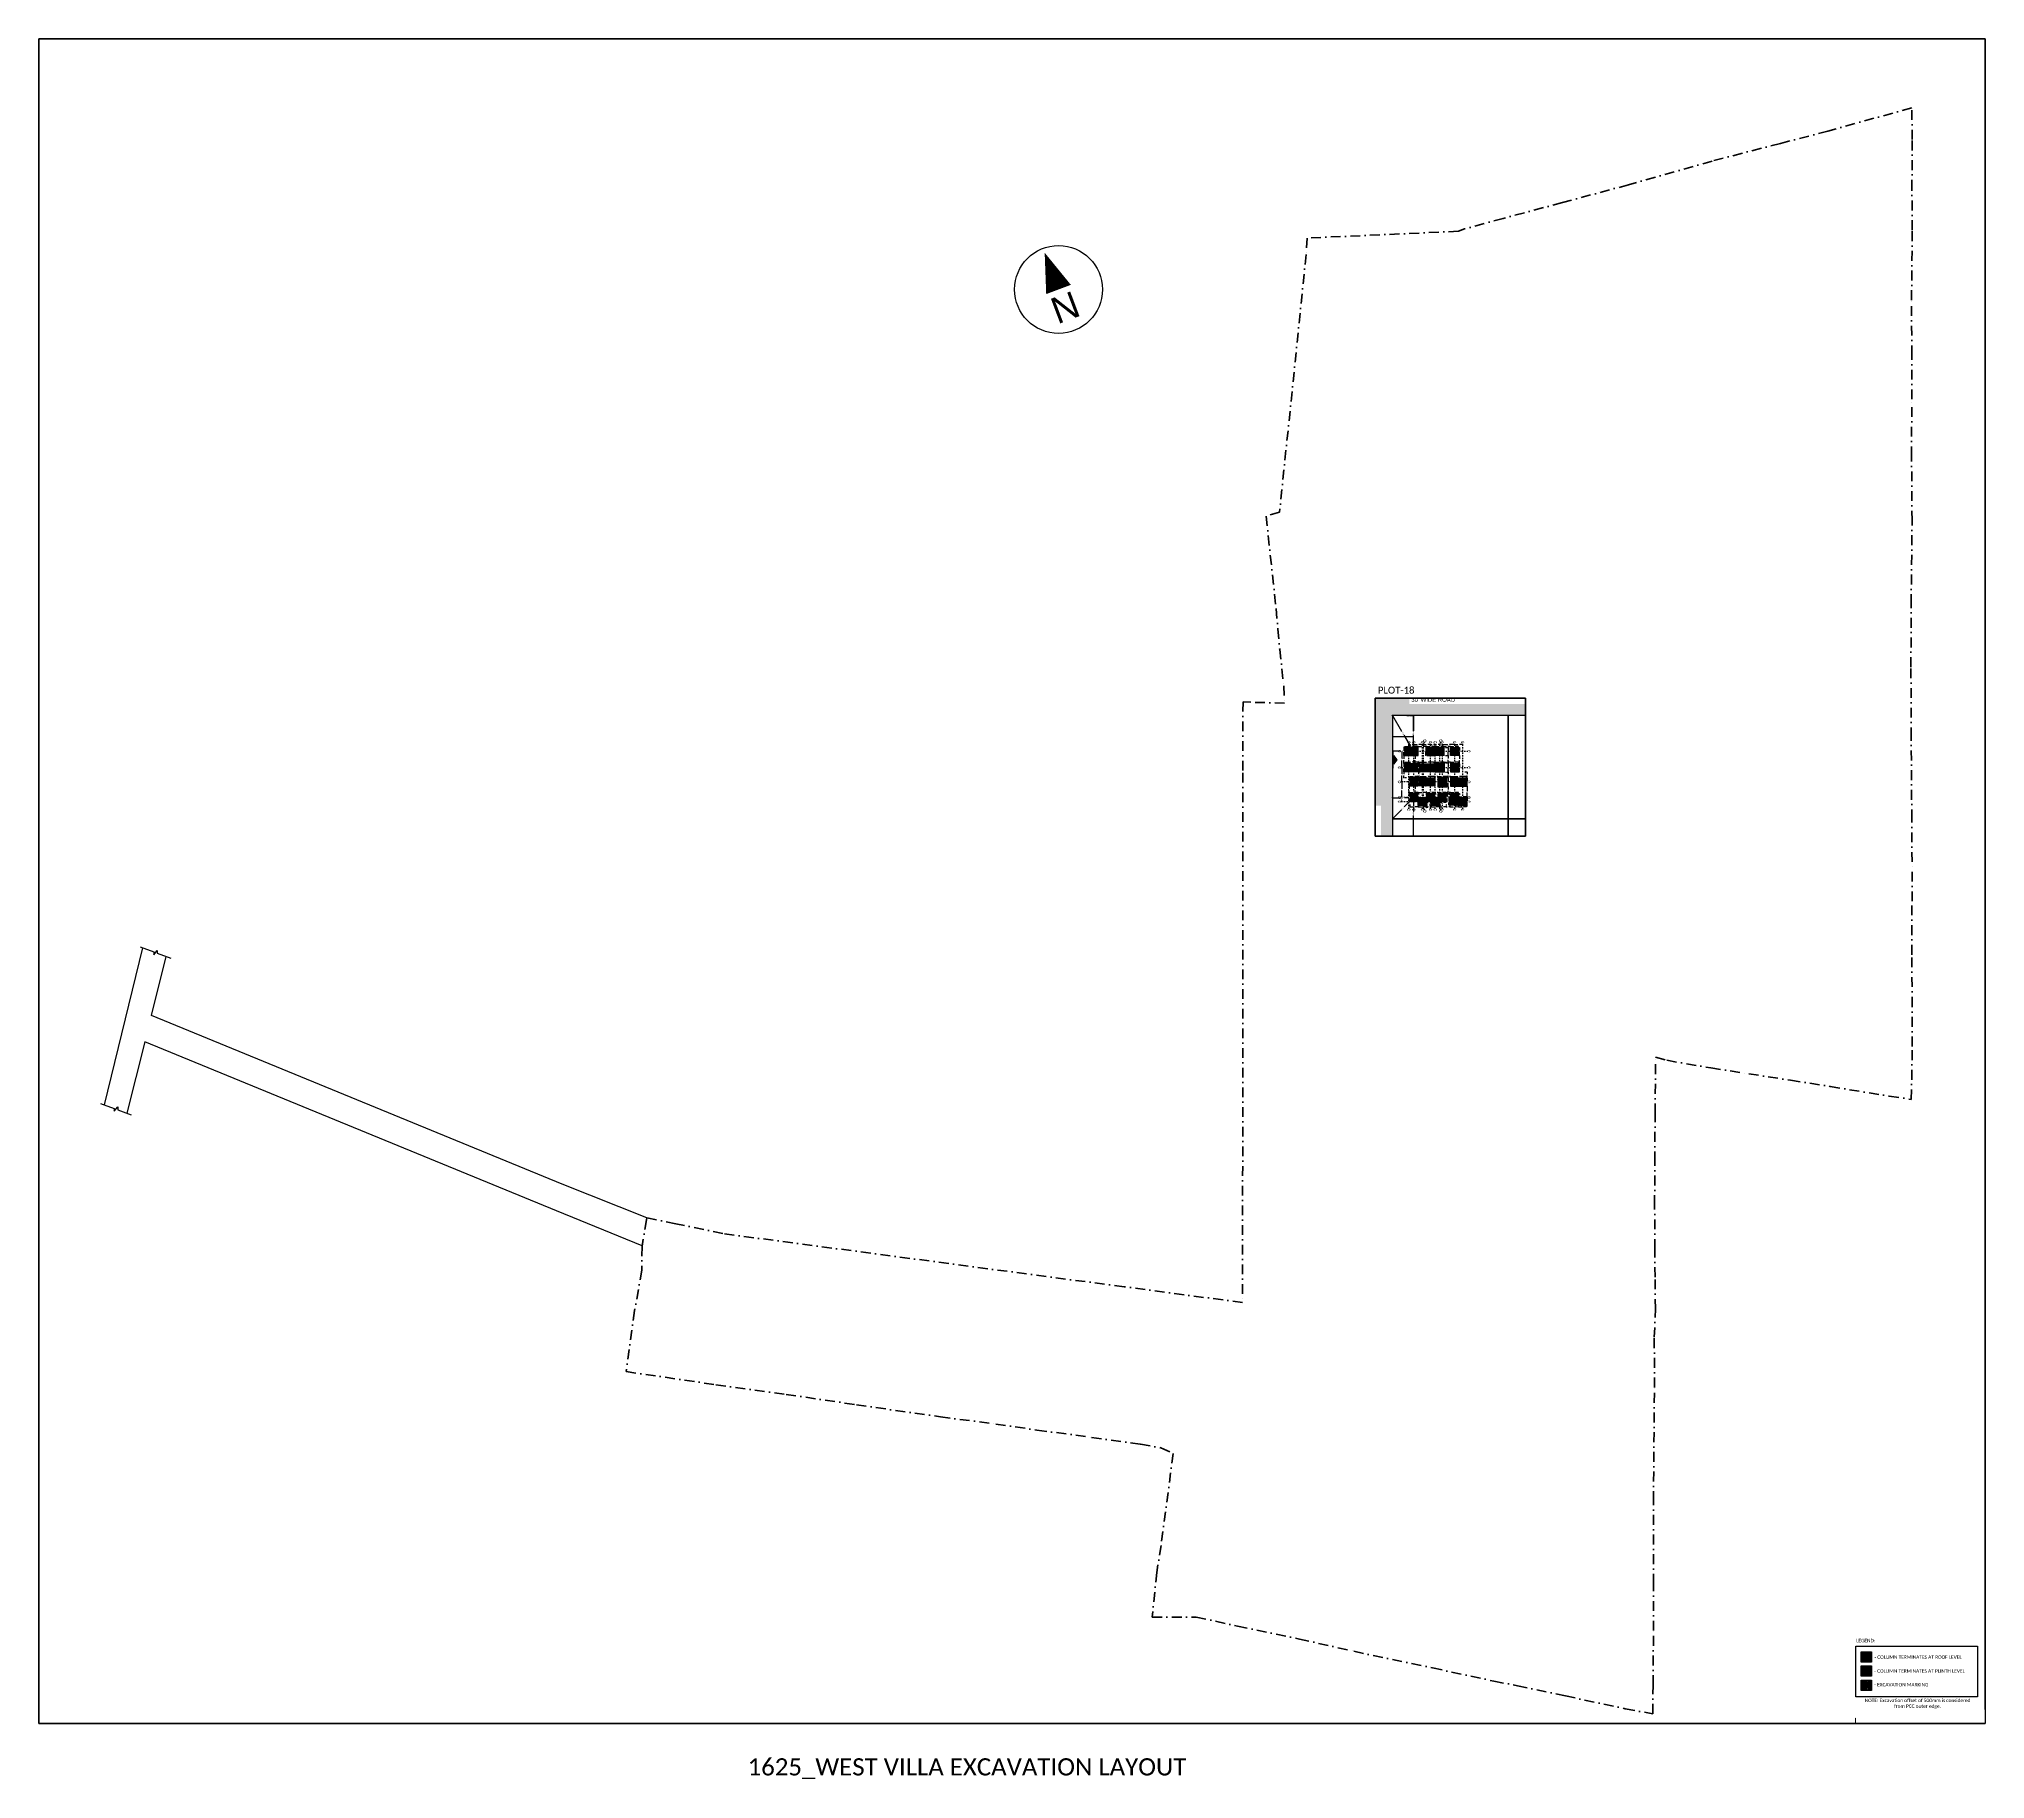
# Model space of a CAD drawing. Header units: millimetres. Extents: x -176651 to 388869, y -18959 to 486614.
import ezdxf
from ezdxf.xclip import XClip

# ---------------------------------------------------------------- set-up
doc = ezdxf.new("R2010")
doc.units = ezdxf.units.MM
doc.header["$LTSCALE"] = 150
doc.header["$XCLIPFRAME"] = 2
doc.set_wipeout_variables(frame=1)
for name, pattern in [('3BHK-W(SB)$0$HIDDEN', [0.375, 0.25, -0.125]), ('DASHDOT', [25.4, 12.7, -6.35, 0, -6.35]), ('DASHDOTX2', [50.8, 25.4, -12.7, 0, -12.7]), ('HIDDEN2', [4.7625, 3.175, -1.5875])]:
    doc.linetypes.add(name, pattern=pattern)
for name, color, linetype in [('ad-Column', 3, 'Continuous'), ('ad-Column Hatch', 125, 'Continuous'), ('ad-Elevation 10', 8, 'Continuous'), ('ad-Entrance(1215)', 41, 'Continuous'), ('ad-Entrance(1625)', 2, 'Continuous'), ('ad-Footing line', 2, 'Continuous'), ('ad-Grid', 8, 'DASHDOTX2'), ('ad-Internal Dimensions', 6, 'Continuous'), ('ad-Parking', 2, 'Continuous'), ('ad-PCC line', 8, 'HIDDEN2'), ('ad-RCC', 3, 'Continuous'), ('ad-RCC Hatch', 125, 'Continuous'), ('ad-Road', 2, 'Continuous'), ('ad-Road Hatch', 8, 'Continuous'), ('ad-Text', 7, 'Continuous'), ('ad-Text main', 7, 'Continuous'), ('ad-Wall hatch', 8, 'Continuous')]:
    doc.layers.add(name, color=color, linetype=linetype)
for name, color, linetype, true_color in [('ad-Dimension', 5, 'Continuous', 0x0000ff), ('ad-Footing Excavation', 30, 'Continuous', 0xff7f00), ('ad-Foundation text', 6, 'Continuous', 0xff00ff), ('ad-Plot Boundary', 6, 'Continuous', 0xff00ff)]:
    doc.layers.add(name, color=color, linetype=linetype, true_color=true_color)
doc.layers.add('ad-Site Boundary', color=1, linetype='DASHDOT', lineweight=35, true_color=0xff0000)
doc.styles.add('6 A E W_Core_Typical$0$Standard', font='arial.ttf')
doc.styles.add('MtX_Century_Gothic', font='GOTHIC.TTF')
doc.styles.add('ROMANS-TITLE', font='arial.ttf', dxfattribs={"width": 0.8})
doc.styles.get("Standard").update_dxf_attribs({"font": 'calibril.ttf'})
doc.dimstyles.new('A-75-DIM-INT (Framing)', dxfattribs={"dimscale": 100, "dimtxt": 1.6, "dimasz": 1, "dimexe": 1, "dimexo": 1, "dimgap": 0.5, "dimtad": 0, "dimdec": 0, "dimdsep": 46, "dimtxsty": 'Standard', "dimblk": 'ARCHTICK', "dimcen": 0.025, "dimclrd": 5, "dimclre": 5, "dimclrt": 256, "dimazin": 2, "dimtfac": 1, "dimtdec": 0, "dimtmove": 1, "dimatfit": 0, "dimldrblk": 'ARCHTICK', "dimfxl": 1, "dimfxlon": 1, "dimtfill": 1, "dimtolj": 1, "dimtzin": 0, "dimarcsym": 0})
pattern_1 = [(135, (352047.27, -30630.6), (-224.5064, -224.5064), [])]
pattern_2 = [(45, (-179236.65, -172034.9), (-224.5064, 224.5064), []), (45, (-179012.14, -172034.9), (-224.5064, 224.5064), [396.875, -79.375, 0, -79.375])]

# ---------------------------------------------------------------- blocks, each defined once
blk = doc.blocks.new('zw$F8BA')
blk.add_lwpolyline([(0, 7462, 0, 5000, 0), (0, 0, 0, 0, 0)], format="xyseb")
blk.add_circle((0, 0), 8350)
at = {"linetype": 'Continuous', "style": '6 A E W_Core_Typical$0$Standard'}
blk.add_text('N', height=5000, rotation=360, dxfattribs=at).set_placement((-2542, -6146))
blk = doc.blocks.new('Site boundary')
at = {"layer": 'ad-Road', "ltscale": 5}
for points in [[(-146546, 222563), (-157709, 176968)], [(0, 144080), (-24630, 153920), (-143957, 202866), (-139632, 220007)], [(-1350, 135935), (-26293, 146121), (-145867, 195276), (-151104, 174526)]]:
    blk.add_lwpolyline(points, dxfattribs=at)
at = {"layer": 'ad-Road', "color": 8, "ltscale": 5}
for points in [[(-147246, 222822), (-143299, 221362), (-143303, 220559), (-142264, 221784), (-142268, 220981), (-138360, 219537)], [(-158718, 177341), (-154771, 175882), (-154775, 175079), (-153736, 176304), (-153740, 175501), (-149832, 174056)]]:
    blk.add_lwpolyline(points, dxfattribs=at)
at = {"layer": 'ad-Site Boundary', "ltscale": 1.5}
blk.add_lwpolyline([(0, 144080), (-75, 143539), (-1405, 135851), (-1412, 128874), (-3557, 117149), (-5983, 99419), (20081, 95597), (40505, 92787), (60922, 89781), (85284, 86292), (101404, 84186), (113351, 82444), (129249, 80319), (143419, 78323), (149320, 77286), (152952, 75663), (149412, 48881), (148166, 41049), (146842, 28125), (159656, 28125), (171661, 25445), (189620, 21708), (205453, 18161), (228276, 13342), (246130, 9481), (252990, 8151), (266913, 5191), (284265, 1493), (292305, 0), (292377, 8340), (292507, 24173), (292566, 37776), (292507, 61799), (292788, 94821), (292749, 109415), (293081, 117632), (292977, 126885), (292905, 135075), (292847, 147791), (292879, 160468), (292984, 174416), (293147, 190764), (296433, 189864), (309169, 187641), (320222, 185952), (332311, 184087), (343873, 182274), (361017, 179418), (367433, 178518), (367727, 193888), (367668, 205482), (367583, 220558), (367635, 236091), (367635, 247490), (367570, 259867), (367414, 283740), (367329, 304118), (367381, 322403), (367655, 346687), (367512, 365356), (367557, 381920), (367570, 394720), (367499, 410723), (367694, 431075), (367616, 442799), (367688, 457354), (367577, 466614), (343221, 459825), (329397, 456278), (309560, 451133), (285276, 444234), (266058, 439076), (248863, 434485), (237555, 431401), (235827, 430735), (191839, 428759), (191574, 423951), (183873, 349088), (179944, 348002), (182847, 321090), (183372, 315167), (183898, 309245), (185080, 298667), (185316, 293645), (175515, 293893), (173235, 294063), (173219, 273437), (173109, 119497), (138698, 124061), (22116, 139516), (8441, 142366), (-3, 144081)], dxfattribs=at)
at = {"xscale": 1.52987770723467, "yscale": 1.52987770723467, "zscale": 1.52987770723467, "rotation": 20.64149787716006}
blk.add_blockref('zw$F8BA', (119629, 413822), dxfattribs=at)
at = {"layer": 'ad-Elevation 10', "ltscale": 5, "char_height": 1200, "attachment_point": 4, "style": 'ROMANS-TITLE'}
for insert in [(283639, -469655), (284052, -469666)]:
    blk.add_mtext('\\A1;', dxfattribs=dict(at, insert=insert))
blk = doc.blocks.new('A$C4fb60e89')
at = {"layer": 'ad-Road Hatch', "ltscale": 5, "transparency": 33554687}
h = blk.add_hatch(dxfattribs=at)
h.set_pattern_fill('AR-HBONE', color=256, scale=15)
h.set_pattern_definition([(45, (-193247.7, -428758.8), (0, 2155.2615), [4572, -1524]), (135, (-192170.1, -427681.1), (2e-13, 2155.2615), [4572, -1524])])
h.paths.add_polyline_path([(175594, -250241), (169178, -249341), (167473, -249057), (167473, -138694), (101313, -138694), (101313, -199954), (101308, -237995), (101040, -268291), (101008, -280968), (101066, -293684), (101243, -311127), (100910, -319344), (100949, -333937), (100669, -366960), (100727, -390983), (100669, -404586), (100538, -420418), (100467, -428759), (92426, -427265), (92163, -427209), (92163, -321454), (24803, -321454), (24803, -412961), (15653, -411029), (15654, -321452), (-19535, -321452), (-34427, -319477), (-65207, -315395), (-171770, -301268), (-185854, -298333), (-193248, -296832), (-193244, -292908), (-191914, -285219), (-191839, -284679), (-183397, -286393), (-169723, -289243), (-53141, -304698), (-18730, -309262), (15653, -309262), (15653, 703), (24803, 1115), (24803, -129544), (92163, -129544), (92163, 15133), (101313, 17713), (101313, -129544), (167473, -129544), (167473, 35552), (175738, 37855), (175849, 28595), (175836, 25947), (175777, 14040), (175855, 2316), (175660, -18036), (175731, -34039), (175718, -46839), (175673, -63402), (175816, -82072), (175542, -106356), (175490, -124641), (175575, -145019), (175731, -168892), (175797, -181269), (175797, -192667), (175744, -208200), (175829, -223277), (175888, -234871)])
h.paths.add_polyline_path([(24803, -309264), (92163, -309264), (92163, -138694), (24803, -138694)], flags=16)
at = {"layer": 'ad-Road', "ltscale": 5}
for points in [[(175594, -250241), (169178, -249341), (167473, -249057), (167473, -138694), (101313, -138694), (101313, -199954), (101308, -237995), (101040, -268291), (101008, -280968), (101066, -293684), (101243, -311127), (100910, -319344), (100949, -333937), (100669, -366960), (100727, -390983), (100669, -404586), (100538, -420418), (100467, -428759), (92426, -427265), (92163, -427209), (92163, -321454), (24803, -321454), (24803, -412961), (15653, -411029), (15654, -321452), (-19535, -321452), (-34427, -319477), (-65207, -315395), (-171770, -301268), (-185854, -298333), (-193248, -296832), (-193244, -292908), (-191914, -285219), (-191839, -284679), (-183397, -286393), (-169723, -289243), (-53141, -304698), (-18730, -309262), (15653, -309262), (15653, 703), (24803, 1115), (24803, -129544), (92163, -129544), (92163, 15133), (101313, 17713), (101313, -129544), (167473, -129544), (167473, 35552), (175738, 37855), (175849, 28595), (175836, 25947), (175777, 14040), (175855, 2316), (175660, -18036), (175731, -34039), (175718, -46839), (175673, -63402), (175816, -82072), (175542, -106356), (175490, -124641), (175575, -145019), (175731, -168892), (175797, -181269), (175797, -192667), (175744, -208200), (175829, -223277), (175888, -234871)], [(24803, -309264), (92163, -309264), (92163, -138694), (24803, -138694)]]:
    blk.add_lwpolyline(points, close=True, dxfattribs=at)
at = {"layer": 'ad-Text', "linetype": 'Continuous', "char_height": 1250, "width": 56881.51, "attachment_point": 5, "style": 'MtX_Century_Gothic', "bg_fill": 3, "box_fill_scale": 1.5, "bg_fill_color": 257, "bg_fill_transparency": 0}
for s, insert, rotation in [("\\pxqd;30' WIDE ROAD", (171095, -67965), 90), ("\\pxqd;30' WIDE ROAD", (20228, -69124), 90), ("\\pxqd;30' WIDE ROAD", (96738, -69124), 90), ("\\pxqd;30' WIDE ROAD", (20228, -194004), 90), ("\\pxqd;30' WIDE ROAD", (96738, -194004), 90), ("\\pxqd;30' WIDE ROAD", (172048, -194004), 90), ("\\pxqd;40' WIDE ROAD", (-97589, -305418), 352.01854), ("\\pxqd;30' WIDE ROAD", (20228, -366657), 90), ("\\pxqd;30' WIDE ROAD", (96738, -366657), 90)]:
    blk.add_mtext(s, dxfattribs=dict(at, insert=insert, rotation=rotation))
at = {"layer": 'ad-Text', "linetype": 'Continuous', "char_height": 1250, "attachment_point": 5, "style": 'MtX_Century_Gothic', "bg_fill": 3, "box_fill_scale": 1.5, "bg_fill_color": 257, "bg_fill_transparency": 0}
for s, insert, width in [("\\pxqd;30' WIDE ROAD", (58483, -134119), 56347.04), ("\\pxqd;40' WIDE ROAD", (58483, -315359), 56881.51)]:
    blk.add_mtext(s, dxfattribs=dict(at, insert=insert, width=width))
blk = doc.blocks.new('zw$E7CA')
at = {"layer": 'ad-Plot Boundary'}
blk.add_lwpolyline([(0, 0), (33680, 0), (33680, 30050), (0, 30050)], close=True, dxfattribs=at)
blk = doc.blocks.new('A$Cde044142')
at = {"layer": 'ad-Plot Boundary'}
blk.add_lwpolyline([(0, 0), (33080, 0), (33080, 30630), (0, 30630)], close=True, dxfattribs=at)
blk = doc.blocks.new('zw$A88E')
at = {"layer": 'ad-Plot Boundary'}
for points in [[(-41344, -44879), (-8264, -44879), (-8264, -2303), (-24763, -6893), (-41344, -11156)], [(-74424, -44879), (-41344, -44879), (-41344, -11156), (-58017, -15481), (-74424, -20142)], [(-117254, -77249), (-83574, -77249), (-83574, -22722), (-101518, -27538), (-117254, -31739)], [(-150934, -77249), (-117254, -77249), (-117254, -31739), (-130021, -35213), (-131749, -35878), (-150934, -36740)], [(-175738, -37855), (-160084, -37152), (-160084, -117526), (-183704, -117526), (-176003, -42663)], [(-160084, -117526), (-160084, -172968), (-182261, -172968), (-182497, -167947), (-183679, -157369), (-184730, -145524), (-187633, -118612), (-183704, -117526)], [(-74430, -275850), (-71144, -276750), (-58408, -278973), (-41344, -281589), (-41344, -237809), (-74424, -237809)], [(-41344, -281589), (-23704, -284340), (-8264, -286912), (-8264, -237809), (-41344, -237809)], [(-150934, -314069), (-117254, -314069), (-117254, -266699), (-150934, -266699)], [(-117254, -307369), (-83574, -307369), (-83574, -266699), (-117254, -266699)], [(-117254, -347119), (-83574, -347119), (-83574, -307369), (-117254, -307369)], [(-150934, -347119), (-117254, -347119), (-117254, -314069), (-150934, -314069)]]:
    blk.add_lwpolyline(points, close=True, dxfattribs=at)
at = {"layer": 'ad-Plot Boundary', "ltscale": 5}
for points in [[(-194368, -206599), (-160084, -206599), (-160084, -172968), (-182261, -172968), (-192062, -172721), (-194342, -172551)], [(-194389, -236649), (-160084, -236649), (-160084, -206599), (-194368, -206599)], [(-194411, -266699), (-160084, -266699), (-160084, -236649), (-194389, -236649)], [(-194444, -314067), (-160084, -314067), (-160084, -266699), (-194411, -266699)], [(-194468, -347117), (-160084, -347117), (-160084, -314067), (-194444, -314067)], [(-368986, -334687), (-368989, -337740), (-371134, -349465), (-373560, -367195), (-338868, -372204), (-334720, -340818), (-347508, -339123), (-361592, -336188), (-368986, -334687)], [(-334720, -340818), (-303171, -345001), (-307365, -376729), (-327072, -373827), (-338868, -372204)], [(-303171, -345001), (-307365, -376729), (-282292, -380322), (-276202, -381127), (-271974, -349136)], [(-276202, -381127), (-266173, -382428), (-254226, -384169), (-245192, -385377), (-240945, -353250), (-271974, -349136)], [(-214624, -390951), (-218257, -389327), (-224158, -388291), (-238328, -386295), (-245192, -385377), (-240945, -353250), (-210179, -357330)], [(-214414, -389359), (-160084, -389359), (-160084, -359309), (-195260, -359309), (-210179, -357330)], [(-218432, -419409), (-160084, -419409), (-160084, -389359), (-214414, -389359), (-214624, -390951), (-215394, -396770), (-216370, -404153), (-218165, -417733)], [(-218432, -419409), (-160084, -419409), (-160084, -448884), (-177957, -444906), (-195916, -441169), (-207921, -438489), (-220734, -438489), (-219411, -425564)], [(-150934, -450816), (-139301, -453272), (-121446, -457132), (-117254, -457945), (-117254, -419409), (-150934, -419409)], [(-117254, -457945), (-114586, -458463), (-100664, -461423), (-83574, -465065), (-83574, -419409), (-117254, -419409)]]:
    blk.add_lwpolyline(points, close=True, dxfattribs=at)
for name, p in [('A$Cde044142', (-74424, -75509)), ('A$Cde044142', (-41344, -75509)), ('zw$E7CA', (-150934, -107299)), ('zw$E7CA', (-117254, -107299)), ('A$Cde044142', (-74424, -106139)), ('A$Cde044142', (-41344, -106139)), ('zw$E7CA', (-150934, -137349)), ('zw$E7CA', (-117254, -137349)), ('A$Cde044142', (-74424, -136769)), ('A$Cde044142', (-41344, -136769)), ('zw$E7CA', (-150934, -167399)), ('zw$E7CA', (-117254, -167399)), ('A$Cde044142', (-74424, -167399)), ('A$Cde044142', (-41344, -167399)), ('zw$E7CA', (-150934, -206599)), ('zw$E7CA', (-117254, -206599)), ('A$Cde044142', (-74424, -207179)), ('A$Cde044142', (-41344, -207179)), ('zw$E7CA', (-150934, -236649)), ('zw$E7CA', (-117254, -236649)), ('A$Cde044142', (-74424, -237809)), ('A$Cde044142', (-41344, -237809)), ('zw$E7CA', (-150934, -266699)), ('zw$E7CA', (-117254, -266699)), ('zw$E7CA', (-150934, -389359)), ('zw$E7CA', (-117254, -389359)), ('zw$E7CA', (-150934, -419409)), ('zw$E7CA', (-117254, -419409))]:
    blk.add_blockref(name, p, dxfattribs=at)
blk = doc.blocks.new('zw$944D')
at = {"layer": 'ad-Parking', "ltscale": 5}
blk.add_lwpolyline([(0, 0), (6100, 0), (6100, 6100), (0, 6100)], close=True, dxfattribs=at)
blk = doc.blocks.new('zw$2786')
at = {"layer": 'ad-Parking', "ltscale": 5}
blk.add_lwpolyline([(113209, 95420), (119309, 95420), (119309, 98470), (113209, 98470)], close=True, dxfattribs=at)
for p in [(97959, 88153), (36699, 75772), (113209, 67633), (173269, 67633), (36699, 35263), (97959, 35263), (113209, 37003), (173269, 37003), (36699, 5213), (97959, 5213), (113209, 6373), (173269, 6373), (36699, -24837), (97959, -24837), (113209, -24257), (173269, -24257), (21449, -60456), (36699, -64037), (97959, -64037), (113209, -64037), (173269, -64037), (21449, -94087), (36699, -94087), (97959, -94087), (113209, -94667), (173269, -94667), (21449, -124137), (36699, -124137), (113209, -125297), (173269, -125297), (21448, -154187), (36699, -154187), (97959, -154187), (97959, -194857), (21448, -201555), (36699, -201557), (21449, -246797), (36699, -246797), (97959, -246797), (21449, -276847), (36699, -276847), (97959, -276847), (21449, -306897), (36699, -306897), (97959, -306897)]:
    blk.add_blockref('zw$944D', p, dxfattribs=at)
at = {"layer": 'ad-Parking', "ltscale": 5, "rotation": 352.3389705330779}
for p in [(-153946, -227439), (-122397, -231621), (-91200, -235757), (-60171, -239870), (-29405, -243950)]:
    blk.add_blockref('zw$944D', p, dxfattribs=at)
blk = doc.blocks.new('zw$1D4B')
at = {"ltscale": 5}
for points in [[(113203, -157238), (146289, -157238)], [(146289, -162977), (179369, -162977)], [(-22532, -238720), (-22532, -270747)], [(-26781, -270747), (-26781, -300797)], [(36699, -332204), (70379, -332207)], [(70379, -339333), (104059, -339333)]]:
    blk.add_lwpolyline(points, dxfattribs=at)
blk = doc.blocks.new('zw$7D6D')
at = {"layer": 'ad-Entrance(1215)', "ltscale": 5}
h = blk.add_hatch(color=256, dxfattribs=at)
h.dxf.hatch_style = 1
h.paths.add_polyline_path([(-400, -905), (-400, -3355), (-1400, -2130)])
for points in [[(-200, 0), (0, 0), (0, -4260), (-200, -4260)], [(-400, -905), (-400, -3355), (-1400, -2130)]]:
    blk.add_lwpolyline(points, close=True, dxfattribs=at)
blk = doc.blocks.new('zw$68CA')
at = {"layer": 'ad-Entrance(1625)', "ltscale": 5}
h = blk.add_hatch(color=256, dxfattribs=at)
h.dxf.hatch_style = 1
h.paths.add_polyline_path([(-400, -1187.5), (-400, -3637.5), (-1400, -2412.5)])
for points in [[(-200, 0), (0, 0), (0, -4825), (-200, -4825)], [(-400, -1187.5), (-400, -3637.5), (-1400, -2412.5)]]:
    blk.add_lwpolyline(points, close=True, dxfattribs=at)
blk = doc.blocks.new('zw$9E45')
at = {"layer": 'ad-Entrance(1625)', "ltscale": 5, "xscale": -1}
for p in [(101313, 12546), (24803, -19824), (101313, -18084), (24803, -49874), (101313, -48714), (24803, -79924), (101313, -79344), (24803, -109974), (101313, -109974), (24803, -149174), (101313, -149754), (24803, -179224), (101313, -180384), (24803, -209274), (101313, -218425), (24803, -256644), (24803, -289694), (24803, -331934), (24803, -361984), (24803, -393391)]:
    blk.add_blockref('zw$68CA', p, dxfattribs=at)
at = {"layer": 'ad-Entrance(1625)', "ltscale": 5}
for p in [(167473, 12546), (92163, -19824), (167473, -18084), (92163, -49874), (167473, -48714), (92163, -79924), (167473, -79344), (92163, -109974), (167473, -109974), (15653, -149174), (92163, -149174), (167473, -149754), (15653, -179224), (92163, -179224), (167473, -180384), (15653, -209274), (92163, -209274), (167473, -224164), (92163, -246894), (15653, -256644), (15653, -289694), (92163, -289694), (15653, -331934), (92163, -331934), (15653, -361984), (92163, -361984), (15653, -387654), (92163, -400520)]:
    blk.add_blockref('zw$68CA', p, dxfattribs=at)
for p, rotation in [((-177886, -299993), 78.19474085983224), ((-143324, -305039), 82.4486906149616), ((-111762, -309223), 82.4486906149616), ((-80578, -313357), 82.4486906149616), ((-49536, -317473), 82.4486906149616)]:
    blk.add_blockref('zw$68CA', p, dxfattribs=dict(at, rotation=rotation))
blk = doc.blocks.new("Plot's Boundary")
at = {"layer": 'ad-Road', "ltscale": 5}
blk.add_blockref('A$C4fb60e89', (191839, 428759), dxfattribs=at)
at = {"ltscale": 5}
blk.add_lwpolyline([(173123, 139322), (142643, 139322), (142643, 123538), (173109, 119497)], close=True, dxfattribs=at)
blk.add_blockref('zw$1D4B', (179944, 348002), dxfattribs=at)
at = {"layer": 'ad-Entrance(1215)', "ltscale": 5}
blk.add_blockref('zw$7D6D', (319100, 137800), dxfattribs=at)
at = {"layer": 'ad-Parking', "ltscale": 5}
blk.add_blockref('zw$2786', (179944, 348002), dxfattribs=at)
at = {"layer": 'ad-Plot Boundary', "ltscale": 5}
blk.add_blockref('zw$A88E', (367577, 466614), dxfattribs=at)
at = {"layer": 'ad-Text', "linetype": 'Continuous', "insert": (158456, 130382), "char_height": 1800, "width": 10232.33, "attachment_point": 5, "style": 'MtX_Century_Gothic', "bg_fill": 3, "box_fill_scale": 1.5, "bg_fill_color": 257, "bg_fill_transparency": 0}
blk.add_mtext('HT YARD AREA', dxfattribs=at)
at = {"layer": 'ad-Entrance(1625)', "ltscale": 5}
blk.add_blockref('zw$9E45', (191839, 428759), dxfattribs=at)
blk = doc.blocks.new('_ArchTick')
at = {"color": 0, "linetype": 'ByBlock', "const_width": 0.15}
blk.add_lwpolyline([(-0.5, -0.5), (0.5, 0.5)], dxfattribs=at)
blk = doc.blocks.new('*D377')
at = {"layer": 'ad-Dimension', "lineweight": -2, "transparency": 16777216}
for p, q in [((115, 15070), (115, 15574)), ((115, 15494), (1126, 15494)), ((2605, 15494), (1594, 15494)), ((2605, 15194), (2605, 15574))]:
    blk.add_line(p, q, dxfattribs=at)
at = {"layer": 'ad-Dimension', "lineweight": -2, "transparency": 16777216, "xscale": 80, "yscale": 80, "zscale": 80, "rotation": 180}
blk.add_blockref('_ArchTick', (115, 15494), dxfattribs=at)
at = {"layer": 'ad-Dimension', "lineweight": -2, "transparency": 16777216, "xscale": 80, "yscale": 80, "zscale": 80}
blk.add_blockref('_ArchTick', (2605, 15494), dxfattribs=at)
at = {"layer": 'ad-Dimension', "transparency": 16777216, "insert": (1360, 15494), "char_height": 128, "attachment_point": 5, "bg_fill": 3, "box_fill_scale": 1.1, "bg_fill_color": 256, "bg_fill_true_color": 13158600, "bg_fill_transparency": 0}
blk.add_mtext('\\A1;2490', dxfattribs=at)
at = {"layer": 'Defpoints', "color": 0, "transparency": 16777216}
for p in [(115, 14990), (2605, 15494), (2605, 15114)]:
    blk.add_point(p, dxfattribs=at)
blk = doc.blocks.new('*D378')
at = {"layer": 'ad-Dimension', "lineweight": -2, "transparency": 16777216}
for p, q in [((2605, 15171), (2605, 15574)), ((2605, 15494), (2945, 15494)), ((2775, 15755), (2695, 15755)), ((2775, 15494), (2775, 15755)), ((2945, 15194), (2945, 15574))]:
    blk.add_line(p, q, dxfattribs=at)
at = {"layer": 'ad-Dimension', "transparency": 16777216, "insert": (2511, 15755), "char_height": 128, "attachment_point": 5, "bg_fill": 3, "box_fill_scale": 1.1, "bg_fill_color": 256, "bg_fill_true_color": 13158600, "bg_fill_transparency": 0}
blk.add_mtext('\\A1;340', dxfattribs=at)
at = {"layer": 'Defpoints', "color": 0, "transparency": 16777216}
for p in [(2605, 15091), (2945, 15494), (2945, 15114)]:
    blk.add_point(p, dxfattribs=at)
at = {"layer": 'ad-Dimension', "lineweight": -2, "transparency": 16777216, "xscale": 80, "yscale": 80, "zscale": 80, "rotation": 180}
blk.add_blockref('_ArchTick', (2605, 15494), dxfattribs=at)
at = {"layer": 'ad-Dimension', "lineweight": -2, "transparency": 16777216, "xscale": 80, "yscale": 80, "zscale": 80}
blk.add_blockref('_ArchTick', (2945, 15494), dxfattribs=at)
blk = doc.blocks.new('*D370')
at = {"layer": 'ad-Dimension', "lineweight": -2, "transparency": 16777216}
for p, q in [((2945, 15206), (2945, 15586)), ((2945, 15506), (3736, 15506)), ((4995, 15506), (4204, 15506)), ((4995, 15206), (4995, 15586))]:
    blk.add_line(p, q, dxfattribs=at)
at = {"layer": 'ad-Dimension', "lineweight": -2, "transparency": 16777216, "xscale": 80, "yscale": 80, "zscale": 80, "rotation": 180}
blk.add_blockref('_ArchTick', (2945, 15506), dxfattribs=at)
at = {"layer": 'ad-Dimension', "lineweight": -2, "transparency": 16777216, "xscale": 80, "yscale": 80, "zscale": 80}
blk.add_blockref('_ArchTick', (4995, 15506), dxfattribs=at)
at = {"layer": 'ad-Dimension', "transparency": 16777216, "insert": (3970, 15506), "char_height": 128, "attachment_point": 5, "bg_fill": 3, "box_fill_scale": 1.1, "bg_fill_color": 256, "bg_fill_true_color": 13158600, "bg_fill_transparency": 0}
blk.add_mtext('\\A1;2050', dxfattribs=at)
at = {"layer": 'Defpoints', "color": 0, "transparency": 16777216}
for p in [(2945, 15126), (4995, 15506), (4995, 15126)]:
    blk.add_point(p, dxfattribs=at)
blk = doc.blocks.new('*D371')
at = {"layer": 'ad-Dimension', "lineweight": -2, "transparency": 16777216}
for p, q in [((4995, 15105), (4995, 15586)), ((4995, 15506), (5424, 15506)), ((6310, 15506), (5881, 15506)), ((6310, 15206), (6310, 15586))]:
    blk.add_line(p, q, dxfattribs=at)
at = {"layer": 'ad-Dimension', "lineweight": -2, "transparency": 16777216, "xscale": 80, "yscale": 80, "zscale": 80, "rotation": 180}
blk.add_blockref('_ArchTick', (4995, 15506), dxfattribs=at)
at = {"layer": 'ad-Dimension', "lineweight": -2, "transparency": 16777216, "xscale": 80, "yscale": 80, "zscale": 80}
blk.add_blockref('_ArchTick', (6310, 15506), dxfattribs=at)
at = {"layer": 'ad-Dimension', "transparency": 16777216, "insert": (5653, 15506), "char_height": 128, "attachment_point": 5, "bg_fill": 3, "box_fill_scale": 1.1, "bg_fill_color": 256, "bg_fill_true_color": 13158600, "bg_fill_transparency": 0}
blk.add_mtext('\\A1;1315', dxfattribs=at)
at = {"layer": 'Defpoints', "color": 0, "transparency": 16777216}
for p in [(4995, 15025), (6310, 15506), (6310, 15126)]:
    blk.add_point(p, dxfattribs=at)
blk = doc.blocks.new('*D372')
at = {"layer": 'ad-Dimension', "lineweight": -2, "transparency": 16777216}
for p, q in [((7640, 15206), (7640, 15586)), ((7640, 15506), (7851, 15506)), ((8425, 15506), (8214, 15506)), ((8425, 15206), (8425, 15586))]:
    blk.add_line(p, q, dxfattribs=at)
at = {"layer": 'ad-Dimension', "lineweight": -2, "transparency": 16777216, "xscale": 80, "yscale": 80, "zscale": 80, "rotation": 180}
blk.add_blockref('_ArchTick', (7640, 15506), dxfattribs=at)
at = {"layer": 'ad-Dimension', "lineweight": -2, "transparency": 16777216, "xscale": 80, "yscale": 80, "zscale": 80}
blk.add_blockref('_ArchTick', (8425, 15506), dxfattribs=at)
at = {"layer": 'ad-Dimension', "transparency": 16777216, "insert": (8032, 15506), "char_height": 128, "attachment_point": 5, "bg_fill": 3, "box_fill_scale": 1.1, "bg_fill_color": 256, "bg_fill_true_color": 13158600, "bg_fill_transparency": 0}
blk.add_mtext('\\A1;785', dxfattribs=at)
at = {"layer": 'Defpoints', "color": 0, "transparency": 16777216}
for p in [(7640, 15126), (8425, 15506), (8425, 15126)]:
    blk.add_point(p, dxfattribs=at)
blk = doc.blocks.new('*D373')
at = {"layer": 'ad-Dimension', "lineweight": -2, "transparency": 16777216}
for p, q in [((8425, 15206), (8425, 15586)), ((8425, 15506), (9980, 15506)), ((12005, 15506), (10450, 15506)), ((12005, 15206), (12005, 15586))]:
    blk.add_line(p, q, dxfattribs=at)
at = {"layer": 'ad-Dimension', "lineweight": -2, "transparency": 16777216, "xscale": 80, "yscale": 80, "zscale": 80, "rotation": 180}
blk.add_blockref('_ArchTick', (8425, 15506), dxfattribs=at)
at = {"layer": 'ad-Dimension', "lineweight": -2, "transparency": 16777216, "xscale": 80, "yscale": 80, "zscale": 80}
blk.add_blockref('_ArchTick', (12005, 15506), dxfattribs=at)
at = {"layer": 'ad-Dimension', "transparency": 16777216, "insert": (10215, 15506), "char_height": 128, "attachment_point": 5, "bg_fill": 3, "box_fill_scale": 1.1, "bg_fill_color": 256, "bg_fill_true_color": 13158600, "bg_fill_transparency": 0}
blk.add_mtext('\\A1;3580', dxfattribs=at)
at = {"layer": 'Defpoints', "color": 0, "transparency": 16777216}
for p in [(8425, 15126), (12005, 15506), (12005, 15126)]:
    blk.add_point(p, dxfattribs=at)
blk = doc.blocks.new('*D374')
at = {"layer": 'ad-Dimension', "lineweight": -2, "transparency": 16777216}
for p, q in [((12005, 15206), (12005, 15586)), ((12005, 15506), (12936, 15506)), ((14335, 15506), (13404, 15506)), ((14335, 15206), (14335, 15586))]:
    blk.add_line(p, q, dxfattribs=at)
at = {"layer": 'ad-Dimension', "lineweight": -2, "transparency": 16777216, "xscale": 80, "yscale": 80, "zscale": 80, "rotation": 180}
blk.add_blockref('_ArchTick', (12005, 15506), dxfattribs=at)
at = {"layer": 'ad-Dimension', "lineweight": -2, "transparency": 16777216, "xscale": 80, "yscale": 80, "zscale": 80}
blk.add_blockref('_ArchTick', (14335, 15506), dxfattribs=at)
at = {"layer": 'ad-Dimension', "transparency": 16777216, "insert": (13170, 15506), "char_height": 128, "attachment_point": 5, "bg_fill": 3, "box_fill_scale": 1.1, "bg_fill_color": 256, "bg_fill_true_color": 13158600, "bg_fill_transparency": 0}
blk.add_mtext('\\A1;2330', dxfattribs=at)
at = {"layer": 'Defpoints', "color": 0, "transparency": 16777216}
for p in [(12005, 15126), (14335, 15506), (14335, 15126)]:
    blk.add_point(p, dxfattribs=at)
blk = doc.blocks.new('*D375')
at = {"layer": 'ad-Dimension', "lineweight": -2, "transparency": 16777216}
for p, q in [((-3032, 13505), (-3471, 13505)), ((-3391, 13505), (-3391, 11368)), ((-3032, 8760), (-3471, 8760)), ((-3391, 8760), (-3391, 10897))]:
    blk.add_line(p, q, dxfattribs=at)
at = {"layer": 'ad-Dimension', "lineweight": -2, "transparency": 16777216, "xscale": 80, "yscale": 80, "zscale": 80}
for p, rotation in [((-3391, 13505), 90), ((-3391, 8760), 270)]:
    blk.add_blockref('_ArchTick', p, dxfattribs=dict(at, rotation=rotation))
at = {"layer": 'ad-Dimension', "transparency": 16777216, "insert": (-3391, 11132), "char_height": 128, "attachment_point": 5, "rotation": 90, "bg_fill": 3, "box_fill_scale": 1.1, "bg_fill_color": 256, "bg_fill_true_color": 13158600, "bg_fill_transparency": 0}
blk.add_mtext('\\A1;4745', dxfattribs=at)
at = {"layer": 'Defpoints', "color": 0, "transparency": 16777216}
for p in [(-2952, 13505), (-3391, 8760), (-2952, 8760)]:
    blk.add_point(p, dxfattribs=at)
blk = doc.blocks.new('*D379')
at = {"layer": 'ad-Dimension', "lineweight": -2, "transparency": 16777216}
for p, q in [((-3032, 8760), (-3460, 8760)), ((-3380, 8760), (-3380, 6933)), ((-3380, 4630), (-3380, 6457)), ((-3132, 4630), (-3460, 4630))]:
    blk.add_line(p, q, dxfattribs=at)
at = {"layer": 'ad-Dimension', "lineweight": -2, "transparency": 16777216, "xscale": 80, "yscale": 80, "zscale": 80}
for p, rotation in [((-3380, 8760), 90), ((-3380, 4630), 270)]:
    blk.add_blockref('_ArchTick', p, dxfattribs=dict(at, rotation=rotation))
at = {"layer": 'ad-Dimension', "transparency": 16777216, "insert": (-3380, 6695), "char_height": 128, "attachment_point": 5, "rotation": 90, "bg_fill": 3, "box_fill_scale": 1.1, "bg_fill_color": 256, "bg_fill_true_color": 13158600, "bg_fill_transparency": 0}
blk.add_mtext('\\A1;4130', dxfattribs=at)
at = {"layer": 'Defpoints', "color": 0, "transparency": 16777216}
for p in [(-2952, 8760), (-3380, 4630), (-3052, 4630)]:
    blk.add_point(p, dxfattribs=at)
blk = doc.blocks.new('*D380')
at = {"layer": 'ad-Dimension', "lineweight": -2, "transparency": 16777216}
for p, q in [((-3032, 4630), (-3460, 4630)), ((-3132, 115), (-3460, 115)), ((-3380, 4630), (-3380, 2608)), ((-3380, 115), (-3380, 2137))]:
    blk.add_line(p, q, dxfattribs=at)
at = {"layer": 'ad-Dimension', "lineweight": -2, "transparency": 16777216, "xscale": 80, "yscale": 80, "zscale": 80}
for p, rotation in [((-3380, 4630), 90), ((-3380, 115), 270)]:
    blk.add_blockref('_ArchTick', p, dxfattribs=dict(at, rotation=rotation))
at = {"layer": 'ad-Dimension', "transparency": 16777216, "insert": (-3380, 2372), "char_height": 128, "attachment_point": 5, "rotation": 90, "bg_fill": 3, "box_fill_scale": 1.1, "bg_fill_color": 256, "bg_fill_true_color": 13158600, "bg_fill_transparency": 0}
blk.add_mtext('\\A1;4515', dxfattribs=at)
at = {"layer": 'Defpoints', "color": 0, "transparency": 16777216}
for p in [(-3380, 115), (-3052, 115), (-2952, 4630)]:
    blk.add_point(p, dxfattribs=at)
blk = doc.blocks.new('*D376')
at = {"layer": 'ad-Dimension', "lineweight": -2, "transparency": 16777216}
for p, q in [((-3121, 115), (-3471, 115)), ((-3391, 115), (-3391, -269)), ((-3210, -1115), (-3471, -1115)), ((-3391, -1115), (-3391, -731))]:
    blk.add_line(p, q, dxfattribs=at)
at = {"layer": 'ad-Dimension', "lineweight": -2, "transparency": 16777216, "xscale": 80, "yscale": 80, "zscale": 80}
for p, rotation in [((-3391, 115), 90), ((-3391, -1115), 270)]:
    blk.add_blockref('_ArchTick', p, dxfattribs=dict(at, rotation=rotation))
at = {"layer": 'ad-Dimension', "transparency": 16777216, "insert": (-3391, -500), "char_height": 128, "attachment_point": 5, "rotation": 90, "bg_fill": 3, "box_fill_scale": 1.1, "bg_fill_color": 256, "bg_fill_true_color": 13158600, "bg_fill_transparency": 0}
blk.add_mtext('\\A1;1230', dxfattribs=at)
at = {"layer": 'Defpoints', "color": 0, "transparency": 16777216}
for p in [(-3041, 115), (-3391, -1115), (-3130, -1115)]:
    blk.add_point(p, dxfattribs=at)
blk = doc.blocks.new('*D381')
at = {"layer": 'ad-Dimension', "lineweight": -2, "transparency": 16777216}
for p, q in [((-1305, 15096), (-1305, 15574)), ((-1305, 15494), (-826, 15494)), ((115, 15494), (-364, 15494)), ((115, 15070), (115, 15574))]:
    blk.add_line(p, q, dxfattribs=at)
at = {"layer": 'ad-Dimension', "lineweight": -2, "transparency": 16777216, "xscale": 80, "yscale": 80, "zscale": 80, "rotation": 180}
blk.add_blockref('_ArchTick', (-1305, 15494), dxfattribs=at)
at = {"layer": 'ad-Dimension', "lineweight": -2, "transparency": 16777216, "xscale": 80, "yscale": 80, "zscale": 80}
blk.add_blockref('_ArchTick', (115, 15494), dxfattribs=at)
at = {"layer": 'ad-Dimension', "transparency": 16777216, "insert": (-595, 15494), "char_height": 128, "attachment_point": 5, "bg_fill": 3, "box_fill_scale": 1.1, "bg_fill_color": 256, "bg_fill_true_color": 13158600, "bg_fill_transparency": 0}
blk.add_mtext('\\A1;1420', dxfattribs=at)
at = {"layer": 'Defpoints', "color": 0, "transparency": 16777216}
for p in [(-1305, 15494), (-1305, 15016), (115, 14990)]:
    blk.add_point(p, dxfattribs=at)
blk = doc.blocks.new('*D382')
at = {"layer": 'ad-Dimension', "lineweight": -2, "transparency": 16777216}
for p, q in [((6310, 15194), (6310, 15574)), ((6310, 15494), (6744, 15494)), ((7640, 15494), (7206, 15494)), ((7640, 15171), (7640, 15574))]:
    blk.add_line(p, q, dxfattribs=at)
at = {"layer": 'ad-Dimension', "lineweight": -2, "transparency": 16777216, "xscale": 80, "yscale": 80, "zscale": 80, "rotation": 180}
blk.add_blockref('_ArchTick', (6310, 15494), dxfattribs=at)
at = {"layer": 'ad-Dimension', "lineweight": -2, "transparency": 16777216, "xscale": 80, "yscale": 80, "zscale": 80}
blk.add_blockref('_ArchTick', (7640, 15494), dxfattribs=at)
at = {"layer": 'ad-Dimension', "transparency": 16777216, "insert": (6975, 15494), "char_height": 128, "attachment_point": 5, "bg_fill": 3, "box_fill_scale": 1.1, "bg_fill_color": 256, "bg_fill_true_color": 13158600, "bg_fill_transparency": 0}
blk.add_mtext('\\A1;1330', dxfattribs=at)
at = {"layer": 'Defpoints', "color": 0, "transparency": 16777216}
for p in [(6310, 15114), (7640, 15494), (7640, 15091)]:
    blk.add_point(p, dxfattribs=at)
blk = doc.blocks.new('zw$6AA0')
at = {"layer": 'ad-Column Hatch', "transparency": 33554687}
h = blk.add_hatch(color=256, dxfattribs=at)
h.dxf.hatch_style = 1
h.paths.add_polyline_path([(0, -230), (380, -230), (380, 0), (0, 0)])
at = {"layer": 'ad-Column'}
blk.add_lwpolyline([(0, -230), (380, -230), (380, 0), (0, 0)], close=True, dxfattribs=at)
blk = doc.blocks.new('zw$C199')
at = {"layer": 'ad-Column Hatch', "transparency": 33554687}
h = blk.add_hatch(color=256, dxfattribs=at)
h.dxf.hatch_style = 1
h.paths.add_polyline_path([(0, 0), (230, 0), (230, 230), (0, 230)])
at = {"layer": 'ad-Column'}
blk.add_lwpolyline([(0, 0), (230, 0), (230, 230), (0, 230)], close=True, dxfattribs=at)
blk = doc.blocks.new('A$C42b14ea2')
at = {"layer": 'ad-RCC Hatch', "transparency": 33554687}
h = blk.add_hatch(dxfattribs=at)
h.set_pattern_fill('ANSI31', color=256, scale=10)
h.set_pattern_definition([(45, (13250, 8645), (-22.45064, 22.45064), [])])
h.paths.add_polyline_path([(0, 0), (300, 0), (300, 300), (0, 300)])
at = {"layer": 'ad-RCC'}
blk.add_lwpolyline([(0, 0), (300, 0), (300, 300), (0, 300)], close=True, dxfattribs=at)
blk = doc.blocks.new('1625W_Columns')
at = {"layer": 'ad-Column'}
for name, p, rotation in [('zw$6AA0', (0, 13620), 359.9999999999993), ('zw$C199', (2830, 8645), 359.9999999999999), ('zw$6AA0', (12120, 8645), 179.9999999999998), ('zw$6AA0', (0, 4745), 359.9999999999993), ('zw$C199', (2830, 4515), 359.9999999999999), ('zw$6AA0', (12120, 0), 179.9999999999998)]:
    blk.add_blockref(name, p, dxfattribs=dict(at, rotation=rotation))
at = {"layer": 'ad-Column', "xscale": -1}
for p, rotation in [((5260, 13620), 359.9999999999999), ((7905, 13620), 359.9999999999999), ((12120, 13620), 359.9999999999999), ((0, 8645), 179.9999999999999), ((5260, 8875), 359.9999999999999), ((7755, 8645), 270), ((0, 0), 179.9999999999999), ((4880, 4515), 180), ((4880, 0), 180), ((8160, 0), 180), ((8540, 4365), 270), ((12120, 4365), 270)]:
    blk.add_blockref('zw$6AA0', p, dxfattribs=dict(at, rotation=rotation))
at = {"layer": 'ad-RCC', "xscale": -1, "rotation": 180}
blk.add_blockref('A$C42b14ea2', (-1420, 13620), dxfattribs=at)
at = {"layer": 'ad-RCC'}
for p in [(-1420, 8645), (2455, -1230), (6195, -1230), (11820, -1230)]:
    blk.add_blockref('A$C42b14ea2', p, dxfattribs=at)
at = {"layer": 'ad-RCC', "rotation": 180}
blk.add_blockref('A$C42b14ea2', (14450, 4745), dxfattribs=at)
at = {"layer": 'ad-RCC', "xscale": -1}
blk.add_blockref('A$C42b14ea2', (14450, -1230), dxfattribs=at)
blk = doc.blocks.new('A$C26f4352e')
at = {"layer": 'ad-Foundation text', "char_height": 100, "width": 349.31, "attachment_point": 5}
for s, insert in [('\\pxt5;C1/F1', (-13145, -464)), ('\\pxt5;C1/F1', (-13145, -5139)), ('\\pxt5;C2/F1', (-11578, -419)), ('\\pxt5;C2/F1', (-11541, -5164)), ('\\pxt5;C1/F1', (-8807, -5139)), ('\\pxt5;C2/F1', (-6663, -419)), ('\\pxt5;C2/F1', (-6656, -5164)), ('\\pxt5;C2/F2', (-4176, -5164)), ('\\pxt5;C2/F1', (-4028, -419)), ('\\pxt5;C2/F1', (-523, -405)), ('\\pxt5;C2/F1', (176, -5107)), ('\\pxt5;C2/F1', (-11556, -9294)), ('\\pxt5;C1/F1', (-8799, -9269)), ('\\pxt5;C2/F1', (-6647, -9294)), ('\\pxt5;C2/F2', (-3203, -9444)), ('\\pxt5;C2/F1', (219, -9444)), ('\\pxt5;C1/F1', (2559, -9339)), ('\\pxt5;C2/F1', (-11525, -13809)), ('\\pxt5;C1/F1', (-9270, -15014)), ('\\pxt5;C2/F1', (-6664, -13809)), ('\\pxt5;C1/F1', (-5530, -15014)), ('\\pxt5;C2/F1', (-3394, -13809)), ('\\pxt5;C2/F1', (144, -13809)), ('\\pxt5;C1/RF1', (335, -15014)), ('\\pxt5;C1/F1', (2565, -15014))]:
    blk.add_mtext(s, dxfattribs=dict(at, insert=insert))
blk = doc.blocks.new('A$Cf8271b05')
at = {"layer": 'ad-Footing line'}
for points in [[(-1870, -520), (-670, -520), (-670, 680), (-1870, 680)], [(-410, -485), (790, -485), (790, 715), (-410, 715)], [(4470, -485), (5670, -485), (5670, 715), (4470, 715)], [(7115, -485), (8315, -485), (8315, 715), (7115, 715)], [(11330, -485), (12530, -485), (12530, 715), (11330, 715)], [(-1870, -5195), (-670, -5195), (-670, -3995), (-1870, -3995)], [(-410, -5230), (790, -5230), (790, -4030), (-410, -4030)], [(2345, -5230), (3545, -5230), (3545, -4030), (2345, -4030)], [(4470, -5230), (5670, -5230), (5670, -4030), (4470, -4030)], [(6890, -5305), (8390, -5305), (8390, -3805), (6890, -3805)], [(11330, -5230), (12530, -5230), (12530, -4030), (11330, -4030)], [(-410, -9360), (790, -9360), (790, -8160), (-410, -8160)], [(2345, -9360), (3545, -9360), (3545, -8160), (2345, -8160)], [(4470, -9360), (5670, -9360), (5670, -8160), (4470, -8160)], [(7675, -9585), (9175, -9585), (9175, -8085), (7675, -8085)], [(11405, -9435), (12605, -9435), (12605, -8235), (11405, -8235)], [(13700, -9395), (14900, -9395), (14900, -8195), (13700, -8195)], [(-410, -13875), (790, -13875), (790, -12675), (-410, -12675)], [(2005, -15070), (3205, -15070), (3205, -13870), (2005, -13870)], [(4470, -13875), (5670, -13875), (5670, -12675), (4470, -12675)], [(5745, -15070), (6945, -15070), (6945, -13870), (5745, -13870)], [(7750, -13875), (8950, -13875), (8950, -12675), (7750, -12675)], [(11170, -14970), (12770, -14970), (12770, -13970), (11170, -13970)], [(11330, -13875), (12530, -13875), (12530, -12675), (11330, -12675)], [(13700, -15070), (14900, -15070), (14900, -13870), (13700, -13870)]]:
    blk.add_lwpolyline(points, close=True, dxfattribs=at)
at = {"layer": 'ad-PCC line', "ltscale": 0.15}
for points in [[(-1945, -595), (-595, -595), (-595, 755), (-1945, 755)], [(-485, -560), (865, -560), (865, 790), (-485, 790)], [(4395, -560), (5745, -560), (5745, 790), (4395, 790)], [(7040, -560), (8390, -560), (8390, 790), (7040, 790)], [(11255, -560), (12605, -560), (12605, 790), (11255, 790)], [(-1945, -5270), (-595, -5270), (-595, -3920), (-1945, -3920)], [(-485, -5305), (865, -5305), (865, -3955), (-485, -3955)], [(2270, -5305), (3620, -5305), (3620, -3955), (2270, -3955)], [(4395, -5305), (5745, -5305), (5745, -3955), (4395, -3955)], [(6815, -5380), (8465, -5380), (8465, -3730), (6815, -3730)], [(11255, -5305), (12605, -5305), (12605, -3955), (11255, -3955)], [(-485, -9435), (865, -9435), (865, -8085), (-485, -8085)], [(2270, -9435), (3620, -9435), (3620, -8085), (2270, -8085)], [(4395, -9435), (5745, -9435), (5745, -8085), (4395, -8085)], [(7600, -9660), (9250, -9660), (9250, -8010), (7600, -8010)], [(11330, -9510), (12680, -9510), (12680, -8160), (11330, -8160)], [(13625, -9470), (14975, -9470), (14975, -8120), (13625, -8120)], [(-485, -13950), (865, -13950), (865, -12600), (-485, -12600)], [(1930, -15145), (3280, -15145), (3280, -13795), (1930, -13795)], [(5670, -13950), (5670, -15145), (7020, -15145), (7020, -13795), (5745, -13795), (5745, -12600), (4395, -12600), (4395, -13950)], [(7675, -13950), (9025, -13950), (9025, -12600), (7675, -12600)], [(11255, -13895), (11095, -13895), (11095, -15045), (12845, -15045), (12845, -13895), (12605, -13895), (12605, -12600), (11255, -12600)], [(13625, -15145), (14975, -15145), (14975, -13795), (13625, -13795)]]:
    blk.add_lwpolyline(points, close=True, dxfattribs=at)
for points in [[(5670, -13795), (5670, -13795), (5670, -13875)], [(5745, -13950), (5745, -13870)]]:
    blk.add_lwpolyline(points, dxfattribs=at)
blk = doc.blocks.new('*D500204')
at = {"layer": 'ad-Internal Dimensions', "lineweight": -2, "transparency": 16777216}
for p, q in [((-12120, 171), (-12190, 171)), ((-12134, 361), (-12064, 361)), ((-12120, 171), (-12005, 171)), ((-12064, 361), (-12063, 171)), ((-12005, 171), (-11935, 171))]:
    blk.add_line(p, q, dxfattribs=at)
at = {"layer": 'ad-Internal Dimensions', "linetype": '3BHK-W(SB)$0$HIDDEN', "lineweight": -2, "transparency": 16777216}
for p, q in [((-12120, 70), (-12120, 241)), ((-12005, 70), (-12005, 241))]:
    blk.add_line(p, q, dxfattribs=at)
at = {"layer": 'ad-Internal Dimensions', "lineweight": -2, "transparency": 16777216, "xscale": 70, "yscale": 70, "zscale": 70}
blk.add_blockref('_ArchTick', (-12120, 171), dxfattribs=at)
at = {"layer": 'ad-Internal Dimensions', "lineweight": -2, "transparency": 16777216, "xscale": 70, "yscale": 70, "zscale": 70, "rotation": 180}
blk.add_blockref('_ArchTick', (-12005, 171), dxfattribs=at)
at = {"layer": 'ad-Internal Dimensions', "transparency": 16777216, "insert": (-12290, 361), "char_height": 112, "attachment_point": 5, "bg_fill": 3, "box_fill_scale": 1.1, "bg_fill_color": 257, "bg_fill_transparency": 0}
blk.add_mtext('\\A1;115', dxfattribs=at)
at = {"layer": 'Defpoints', "color": 0, "transparency": 16777216}
for p in [(-12120, 0), (-12005, 171), (-12005, 0)]:
    blk.add_point(p, dxfattribs=at)
blk = doc.blocks.new('*D501205')
at = {"layer": 'ad-Internal Dimensions', "linetype": '3BHK-W(SB)$0$HIDDEN', "lineweight": -2, "transparency": 16777216}
for p, q in [((-11901, -230), (-11971, -230)), ((-11901, -715), (-11971, -715))]:
    blk.add_line(p, q, dxfattribs=at)
at = {"layer": 'ad-Internal Dimensions', "lineweight": -2, "transparency": 16777216}
for p, q in [((-11901, -230), (-11901, -311)), ((-11901, -715), (-11901, -633))]:
    blk.add_line(p, q, dxfattribs=at)
at = {"layer": 'ad-Internal Dimensions', "lineweight": -2, "transparency": 16777216, "xscale": 70, "yscale": 70, "zscale": 70}
for p, rotation in [((-11901, -230), 90), ((-11901, -715), 270)]:
    blk.add_blockref('_ArchTick', p, dxfattribs=dict(at, rotation=rotation))
at = {"layer": 'ad-Internal Dimensions', "transparency": 16777216, "insert": (-11901, -472), "char_height": 112, "attachment_point": 5, "rotation": 90, "bg_fill": 3, "box_fill_scale": 1.1, "bg_fill_color": 257, "bg_fill_transparency": 0}
blk.add_mtext('\\A1;485', dxfattribs=at)
at = {"layer": 'Defpoints', "color": 0, "transparency": 16777216}
for p in [(-11901, -715), (-11840, -230), (-11840, -715)]:
    blk.add_point(p, dxfattribs=at)
blk = doc.blocks.new('*D502206')
at = {"layer": 'ad-Internal Dimensions', "linetype": '3BHK-W(SB)$0$HIDDEN', "lineweight": -2, "transparency": 16777216}
for p, q in [((-11901, 485), (-11971, 485)), ((-11901, 0), (-11971, 0))]:
    blk.add_line(p, q, dxfattribs=at)
at = {"layer": 'ad-Internal Dimensions', "lineweight": -2, "transparency": 16777216}
for p, q in [((-11901, 485), (-11901, 404)), ((-11901, 0), (-11901, 82))]:
    blk.add_line(p, q, dxfattribs=at)
at = {"layer": 'ad-Internal Dimensions', "lineweight": -2, "transparency": 16777216, "xscale": 70, "yscale": 70, "zscale": 70}
for p, rotation in [((-11901, 485), 90), ((-11901, 0), 270)]:
    blk.add_blockref('_ArchTick', p, dxfattribs=dict(at, rotation=rotation))
at = {"layer": 'ad-Internal Dimensions', "transparency": 16777216, "insert": (-11901, 243), "char_height": 112, "attachment_point": 5, "rotation": 90, "bg_fill": 3, "box_fill_scale": 1.1, "bg_fill_color": 257, "bg_fill_transparency": 0}
blk.add_mtext('\\A1;485', dxfattribs=at)
at = {"layer": 'Defpoints', "color": 0, "transparency": 16777216}
for p in [(-11901, 485), (-11840, 485), (-11840, 0)]:
    blk.add_point(p, dxfattribs=at)
blk = doc.blocks.new('*D503207')
at = {"layer": 'ad-Internal Dimensions', "linetype": '3BHK-W(SB)$0$HIDDEN', "lineweight": -2, "transparency": 16777216}
for p, q in [((-12530, -300), (-12530, -458)), ((-12120, -300), (-12120, -458))]:
    blk.add_line(p, q, dxfattribs=at)
at = {"layer": 'ad-Internal Dimensions', "lineweight": -2, "transparency": 16777216}
for p, q in [((-12530, -388), (-12488, -388)), ((-12120, -388), (-12162, -388))]:
    blk.add_line(p, q, dxfattribs=at)
at = {"layer": 'ad-Internal Dimensions', "lineweight": -2, "transparency": 16777216, "xscale": 70, "yscale": 70, "zscale": 70, "rotation": 180}
blk.add_blockref('_ArchTick', (-12530, -388), dxfattribs=at)
at = {"layer": 'ad-Internal Dimensions', "lineweight": -2, "transparency": 16777216, "xscale": 70, "yscale": 70, "zscale": 70}
blk.add_blockref('_ArchTick', (-12120, -388), dxfattribs=at)
at = {"layer": 'ad-Internal Dimensions', "transparency": 16777216, "insert": (-12325, -388), "char_height": 112, "attachment_point": 5, "bg_fill": 3, "box_fill_scale": 1.1, "bg_fill_color": 257, "bg_fill_transparency": 0}
blk.add_mtext('\\A1;410', dxfattribs=at)
at = {"layer": 'Defpoints', "color": 0, "transparency": 16777216}
for p in [(-12530, -230), (-12530, -388), (-12120, -230)]:
    blk.add_point(p, dxfattribs=at)
blk = doc.blocks.new('*D504208')
at = {"layer": 'ad-Internal Dimensions', "linetype": '3BHK-W(SB)$0$HIDDEN', "lineweight": -2, "transparency": 16777216}
for p, q in [((-11740, 70), (-11740, 241)), ((-11330, 70), (-11330, 241))]:
    blk.add_line(p, q, dxfattribs=at)
at = {"layer": 'ad-Internal Dimensions', "lineweight": -2, "transparency": 16777216}
for p, q in [((-11740, 171), (-11698, 171)), ((-11330, 171), (-11372, 171))]:
    blk.add_line(p, q, dxfattribs=at)
at = {"layer": 'ad-Internal Dimensions', "lineweight": -2, "transparency": 16777216, "xscale": 70, "yscale": 70, "zscale": 70, "rotation": 180}
blk.add_blockref('_ArchTick', (-11740, 171), dxfattribs=at)
at = {"layer": 'ad-Internal Dimensions', "lineweight": -2, "transparency": 16777216, "xscale": 70, "yscale": 70, "zscale": 70}
blk.add_blockref('_ArchTick', (-11330, 171), dxfattribs=at)
at = {"layer": 'ad-Internal Dimensions', "transparency": 16777216, "insert": (-11535, 171), "char_height": 112, "attachment_point": 5, "bg_fill": 3, "box_fill_scale": 1.1, "bg_fill_color": 257, "bg_fill_transparency": 0}
blk.add_mtext('\\A1;410', dxfattribs=at)
at = {"layer": 'Defpoints', "color": 0, "transparency": 16777216}
for p in [(-11740, 171), (-11740, 0), (-11330, 0)]:
    blk.add_point(p, dxfattribs=at)
blk = doc.blocks.new('*D505209')
at = {"layer": 'ad-Internal Dimensions', "lineweight": -2, "transparency": 16777216}
for p, q in [((-7240, 171), (-7310, 171)), ((-7254, 361), (-7184, 361)), ((-7240, 171), (-7125, 171)), ((-7184, 361), (-7183, 171)), ((-7125, 171), (-7055, 171))]:
    blk.add_line(p, q, dxfattribs=at)
at = {"layer": 'ad-Internal Dimensions', "linetype": '3BHK-W(SB)$0$HIDDEN', "lineweight": -2, "transparency": 16777216}
for p, q in [((-7240, 70), (-7240, 241)), ((-7125, 70), (-7125, 241))]:
    blk.add_line(p, q, dxfattribs=at)
at = {"layer": 'ad-Internal Dimensions', "lineweight": -2, "transparency": 16777216, "xscale": 70, "yscale": 70, "zscale": 70}
blk.add_blockref('_ArchTick', (-7240, 171), dxfattribs=at)
at = {"layer": 'ad-Internal Dimensions', "lineweight": -2, "transparency": 16777216, "xscale": 70, "yscale": 70, "zscale": 70, "rotation": 180}
blk.add_blockref('_ArchTick', (-7125, 171), dxfattribs=at)
at = {"layer": 'ad-Internal Dimensions', "transparency": 16777216, "insert": (-7410, 361), "char_height": 112, "attachment_point": 5, "bg_fill": 3, "box_fill_scale": 1.1, "bg_fill_color": 257, "bg_fill_transparency": 0}
blk.add_mtext('\\A1;115', dxfattribs=at)
at = {"layer": 'Defpoints', "color": 0, "transparency": 16777216}
for p in [(-7240, 0), (-7125, 171), (-7125, 0)]:
    blk.add_point(p, dxfattribs=at)
blk = doc.blocks.new('*D506210')
at = {"layer": 'ad-Internal Dimensions', "linetype": '3BHK-W(SB)$0$HIDDEN', "lineweight": -2, "transparency": 16777216}
for p, q in [((-7021, -230), (-7091, -230)), ((-7021, -715), (-7091, -715))]:
    blk.add_line(p, q, dxfattribs=at)
at = {"layer": 'ad-Internal Dimensions', "lineweight": -2, "transparency": 16777216}
for p, q in [((-7021, -230), (-7021, -311)), ((-7021, -715), (-7021, -633))]:
    blk.add_line(p, q, dxfattribs=at)
at = {"layer": 'ad-Internal Dimensions', "lineweight": -2, "transparency": 16777216, "xscale": 70, "yscale": 70, "zscale": 70}
for p, rotation in [((-7021, -230), 90), ((-7021, -715), 270)]:
    blk.add_blockref('_ArchTick', p, dxfattribs=dict(at, rotation=rotation))
at = {"layer": 'ad-Internal Dimensions', "transparency": 16777216, "insert": (-7021, -472), "char_height": 112, "attachment_point": 5, "rotation": 90, "bg_fill": 3, "box_fill_scale": 1.1, "bg_fill_color": 257, "bg_fill_transparency": 0}
blk.add_mtext('\\A1;485', dxfattribs=at)
at = {"layer": 'Defpoints', "color": 0, "transparency": 16777216}
for p in [(-7021, -715), (-6960, -230), (-6960, -715)]:
    blk.add_point(p, dxfattribs=at)
blk = doc.blocks.new('*D507211')
at = {"layer": 'ad-Internal Dimensions', "linetype": '3BHK-W(SB)$0$HIDDEN', "lineweight": -2, "transparency": 16777216}
for p, q in [((-7021, 485), (-7091, 485)), ((-7021, 0), (-7091, 0))]:
    blk.add_line(p, q, dxfattribs=at)
at = {"layer": 'ad-Internal Dimensions', "lineweight": -2, "transparency": 16777216}
for p, q in [((-7021, 485), (-7021, 404)), ((-7021, 0), (-7021, 82))]:
    blk.add_line(p, q, dxfattribs=at)
at = {"layer": 'ad-Internal Dimensions', "lineweight": -2, "transparency": 16777216, "xscale": 70, "yscale": 70, "zscale": 70}
for p, rotation in [((-7021, 485), 90), ((-7021, 0), 270)]:
    blk.add_blockref('_ArchTick', p, dxfattribs=dict(at, rotation=rotation))
at = {"layer": 'ad-Internal Dimensions', "transparency": 16777216, "insert": (-7021, 243), "char_height": 112, "attachment_point": 5, "rotation": 90, "bg_fill": 3, "box_fill_scale": 1.1, "bg_fill_color": 257, "bg_fill_transparency": 0}
blk.add_mtext('\\A1;485', dxfattribs=at)
at = {"layer": 'Defpoints', "color": 0, "transparency": 16777216}
for p in [(-7021, 485), (-6960, 485), (-6960, 0)]:
    blk.add_point(p, dxfattribs=at)
blk = doc.blocks.new('*D508212')
at = {"layer": 'ad-Internal Dimensions', "linetype": '3BHK-W(SB)$0$HIDDEN', "lineweight": -2, "transparency": 16777216}
for p, q in [((-7650, -300), (-7650, -458)), ((-7240, -300), (-7240, -458))]:
    blk.add_line(p, q, dxfattribs=at)
at = {"layer": 'ad-Internal Dimensions', "lineweight": -2, "transparency": 16777216}
for p, q in [((-7650, -388), (-7608, -388)), ((-7240, -388), (-7282, -388))]:
    blk.add_line(p, q, dxfattribs=at)
at = {"layer": 'ad-Internal Dimensions', "lineweight": -2, "transparency": 16777216, "xscale": 70, "yscale": 70, "zscale": 70, "rotation": 180}
blk.add_blockref('_ArchTick', (-7650, -388), dxfattribs=at)
at = {"layer": 'ad-Internal Dimensions', "lineweight": -2, "transparency": 16777216, "xscale": 70, "yscale": 70, "zscale": 70}
blk.add_blockref('_ArchTick', (-7240, -388), dxfattribs=at)
at = {"layer": 'ad-Internal Dimensions', "transparency": 16777216, "insert": (-7445, -388), "char_height": 112, "attachment_point": 5, "bg_fill": 3, "box_fill_scale": 1.1, "bg_fill_color": 257, "bg_fill_transparency": 0}
blk.add_mtext('\\A1;410', dxfattribs=at)
at = {"layer": 'Defpoints', "color": 0, "transparency": 16777216}
for p in [(-7650, -230), (-7650, -388), (-7240, -230)]:
    blk.add_point(p, dxfattribs=at)
blk = doc.blocks.new('*D509213')
at = {"layer": 'ad-Internal Dimensions', "linetype": '3BHK-W(SB)$0$HIDDEN', "lineweight": -2, "transparency": 16777216}
for p, q in [((-6860, 70), (-6860, 241)), ((-6450, 70), (-6450, 241))]:
    blk.add_line(p, q, dxfattribs=at)
at = {"layer": 'ad-Internal Dimensions', "lineweight": -2, "transparency": 16777216}
for p, q in [((-6860, 171), (-6818, 171)), ((-6450, 171), (-6492, 171))]:
    blk.add_line(p, q, dxfattribs=at)
at = {"layer": 'ad-Internal Dimensions', "lineweight": -2, "transparency": 16777216, "xscale": 70, "yscale": 70, "zscale": 70, "rotation": 180}
blk.add_blockref('_ArchTick', (-6860, 171), dxfattribs=at)
at = {"layer": 'ad-Internal Dimensions', "lineweight": -2, "transparency": 16777216, "xscale": 70, "yscale": 70, "zscale": 70}
blk.add_blockref('_ArchTick', (-6450, 171), dxfattribs=at)
at = {"layer": 'ad-Internal Dimensions', "transparency": 16777216, "insert": (-6655, 171), "char_height": 112, "attachment_point": 5, "bg_fill": 3, "box_fill_scale": 1.1, "bg_fill_color": 257, "bg_fill_transparency": 0}
blk.add_mtext('\\A1;410', dxfattribs=at)
at = {"layer": 'Defpoints', "color": 0, "transparency": 16777216}
for p in [(-6860, 171), (-6860, 0), (-6450, 0)]:
    blk.add_point(p, dxfattribs=at)
blk = doc.blocks.new('*D510214')
at = {"layer": 'ad-Internal Dimensions', "lineweight": -2, "transparency": 16777216}
for p, q in [((-4595, 171), (-4665, 171)), ((-4609, 361), (-4539, 361)), ((-4595, 171), (-4480, 171)), ((-4539, 361), (-4538, 171)), ((-4480, 171), (-4410, 171))]:
    blk.add_line(p, q, dxfattribs=at)
at = {"layer": 'ad-Internal Dimensions', "linetype": '3BHK-W(SB)$0$HIDDEN', "lineweight": -2, "transparency": 16777216}
for p, q in [((-4595, 70), (-4595, 241)), ((-4480, 70), (-4480, 241))]:
    blk.add_line(p, q, dxfattribs=at)
at = {"layer": 'ad-Internal Dimensions', "lineweight": -2, "transparency": 16777216, "xscale": 70, "yscale": 70, "zscale": 70}
blk.add_blockref('_ArchTick', (-4595, 171), dxfattribs=at)
at = {"layer": 'ad-Internal Dimensions', "lineweight": -2, "transparency": 16777216, "xscale": 70, "yscale": 70, "zscale": 70, "rotation": 180}
blk.add_blockref('_ArchTick', (-4480, 171), dxfattribs=at)
at = {"layer": 'ad-Internal Dimensions', "transparency": 16777216, "insert": (-4765, 361), "char_height": 112, "attachment_point": 5, "bg_fill": 3, "box_fill_scale": 1.1, "bg_fill_color": 257, "bg_fill_transparency": 0}
blk.add_mtext('\\A1;115', dxfattribs=at)
at = {"layer": 'Defpoints', "color": 0, "transparency": 16777216}
for p in [(-4480, 171), (-4595, 0), (-4480, 0)]:
    blk.add_point(p, dxfattribs=at)
blk = doc.blocks.new('*D511215')
at = {"layer": 'ad-Internal Dimensions', "linetype": '3BHK-W(SB)$0$HIDDEN', "lineweight": -2, "transparency": 16777216}
for p, q in [((-4376, -230), (-4446, -230)), ((-4376, -715), (-4446, -715))]:
    blk.add_line(p, q, dxfattribs=at)
at = {"layer": 'ad-Internal Dimensions', "lineweight": -2, "transparency": 16777216}
for p, q in [((-4376, -230), (-4376, -312)), ((-4376, -715), (-4376, -634))]:
    blk.add_line(p, q, dxfattribs=at)
at = {"layer": 'ad-Internal Dimensions', "lineweight": -2, "transparency": 16777216, "xscale": 70, "yscale": 70, "zscale": 70}
for p, rotation in [((-4376, -230), 90), ((-4376, -715), 270)]:
    blk.add_blockref('_ArchTick', p, dxfattribs=dict(at, rotation=rotation))
at = {"layer": 'ad-Internal Dimensions', "transparency": 16777216, "insert": (-4376, -473), "char_height": 112, "attachment_point": 5, "rotation": 90, "bg_fill": 3, "box_fill_scale": 1.1, "bg_fill_color": 257, "bg_fill_transparency": 0}
blk.add_mtext('\\A1;485', dxfattribs=at)
at = {"layer": 'Defpoints', "color": 0, "transparency": 16777216}
for p in [(-4376, -715), (-4315, -230), (-4315, -715)]:
    blk.add_point(p, dxfattribs=at)
blk = doc.blocks.new('*D512216')
at = {"layer": 'ad-Internal Dimensions', "linetype": '3BHK-W(SB)$0$HIDDEN', "lineweight": -2, "transparency": 16777216}
for p, q in [((-4376, 485), (-4446, 485)), ((-4376, 0), (-4446, 0))]:
    blk.add_line(p, q, dxfattribs=at)
at = {"layer": 'ad-Internal Dimensions', "lineweight": -2, "transparency": 16777216}
for p, q in [((-4376, 485), (-4376, 403)), ((-4376, 0), (-4376, 81))]:
    blk.add_line(p, q, dxfattribs=at)
at = {"layer": 'ad-Internal Dimensions', "lineweight": -2, "transparency": 16777216, "xscale": 70, "yscale": 70, "zscale": 70}
for p, rotation in [((-4376, 485), 90), ((-4376, 0), 270)]:
    blk.add_blockref('_ArchTick', p, dxfattribs=dict(at, rotation=rotation))
at = {"layer": 'ad-Internal Dimensions', "transparency": 16777216, "insert": (-4376, 242), "char_height": 112, "attachment_point": 5, "rotation": 90, "bg_fill": 3, "box_fill_scale": 1.1, "bg_fill_color": 257, "bg_fill_transparency": 0}
blk.add_mtext('\\A1;485', dxfattribs=at)
at = {"layer": 'Defpoints', "color": 0, "transparency": 16777216}
for p in [(-4376, 485), (-4315, 485), (-4315, 0)]:
    blk.add_point(p, dxfattribs=at)
blk = doc.blocks.new('*D513217')
at = {"layer": 'ad-Internal Dimensions', "linetype": '3BHK-W(SB)$0$HIDDEN', "lineweight": -2, "transparency": 16777216}
for p, q in [((-5005, -300), (-5005, -458)), ((-4595, -300), (-4595, -458))]:
    blk.add_line(p, q, dxfattribs=at)
at = {"layer": 'ad-Internal Dimensions', "lineweight": -2, "transparency": 16777216}
for p, q in [((-5005, -388), (-4963, -388)), ((-4595, -388), (-4637, -388))]:
    blk.add_line(p, q, dxfattribs=at)
at = {"layer": 'ad-Internal Dimensions', "lineweight": -2, "transparency": 16777216, "xscale": 70, "yscale": 70, "zscale": 70, "rotation": 180}
blk.add_blockref('_ArchTick', (-5005, -388), dxfattribs=at)
at = {"layer": 'ad-Internal Dimensions', "lineweight": -2, "transparency": 16777216, "xscale": 70, "yscale": 70, "zscale": 70}
blk.add_blockref('_ArchTick', (-4595, -388), dxfattribs=at)
at = {"layer": 'ad-Internal Dimensions', "transparency": 16777216, "insert": (-4800, -388), "char_height": 112, "attachment_point": 5, "bg_fill": 3, "box_fill_scale": 1.1, "bg_fill_color": 257, "bg_fill_transparency": 0}
blk.add_mtext('\\A1;410', dxfattribs=at)
at = {"layer": 'Defpoints', "color": 0, "transparency": 16777216}
for p in [(-5005, -230), (-5005, -388), (-4595, -230)]:
    blk.add_point(p, dxfattribs=at)
blk = doc.blocks.new('*D514218')
at = {"layer": 'ad-Internal Dimensions', "linetype": '3BHK-W(SB)$0$HIDDEN', "lineweight": -2, "transparency": 16777216}
for p, q in [((-4215, 70), (-4215, 241)), ((-3805, 70), (-3805, 241))]:
    blk.add_line(p, q, dxfattribs=at)
at = {"layer": 'ad-Internal Dimensions', "lineweight": -2, "transparency": 16777216}
for p, q in [((-4215, 171), (-4173, 171)), ((-3805, 171), (-3847, 171))]:
    blk.add_line(p, q, dxfattribs=at)
at = {"layer": 'ad-Internal Dimensions', "lineweight": -2, "transparency": 16777216, "xscale": 70, "yscale": 70, "zscale": 70, "rotation": 180}
blk.add_blockref('_ArchTick', (-4215, 171), dxfattribs=at)
at = {"layer": 'ad-Internal Dimensions', "lineweight": -2, "transparency": 16777216, "xscale": 70, "yscale": 70, "zscale": 70}
blk.add_blockref('_ArchTick', (-3805, 171), dxfattribs=at)
at = {"layer": 'ad-Internal Dimensions', "transparency": 16777216, "insert": (-4010, 171), "char_height": 112, "attachment_point": 5, "bg_fill": 3, "box_fill_scale": 1.1, "bg_fill_color": 257, "bg_fill_transparency": 0}
blk.add_mtext('\\A1;410', dxfattribs=at)
at = {"layer": 'Defpoints', "color": 0, "transparency": 16777216}
for p in [(-4215, 171), (-4215, 0), (-3805, 0)]:
    blk.add_point(p, dxfattribs=at)
blk = doc.blocks.new('*D515219')
at = {"layer": 'ad-Internal Dimensions', "lineweight": -2, "transparency": 16777216}
for p, q in [((-12120, -4574), (-12190, -4574)), ((-12134, -4384), (-12064, -4384)), ((-12120, -4574), (-12005, -4574)), ((-12064, -4384), (-12063, -4574)), ((-12005, -4574), (-11935, -4574))]:
    blk.add_line(p, q, dxfattribs=at)
at = {"layer": 'ad-Internal Dimensions', "linetype": '3BHK-W(SB)$0$HIDDEN', "lineweight": -2, "transparency": 16777216}
for p, q in [((-12120, -4675), (-12120, -4504)), ((-12005, -4675), (-12005, -4504))]:
    blk.add_line(p, q, dxfattribs=at)
at = {"layer": 'ad-Internal Dimensions', "lineweight": -2, "transparency": 16777216, "xscale": 70, "yscale": 70, "zscale": 70}
blk.add_blockref('_ArchTick', (-12120, -4574), dxfattribs=at)
at = {"layer": 'ad-Internal Dimensions', "lineweight": -2, "transparency": 16777216, "xscale": 70, "yscale": 70, "zscale": 70, "rotation": 180}
blk.add_blockref('_ArchTick', (-12005, -4574), dxfattribs=at)
at = {"layer": 'ad-Internal Dimensions', "transparency": 16777216, "insert": (-12290, -4384), "char_height": 112, "attachment_point": 5, "bg_fill": 3, "box_fill_scale": 1.1, "bg_fill_color": 257, "bg_fill_transparency": 0}
blk.add_mtext('\\A1;115', dxfattribs=at)
at = {"layer": 'Defpoints', "color": 0, "transparency": 16777216}
for p in [(-12120, -4745), (-12005, -4574), (-12005, -4745)]:
    blk.add_point(p, dxfattribs=at)
blk = doc.blocks.new('*D516220')
at = {"layer": 'ad-Internal Dimensions', "linetype": '3BHK-W(SB)$0$HIDDEN', "lineweight": -2, "transparency": 16777216}
for p, q in [((-11901, -4975), (-11971, -4975)), ((-11901, -5460), (-11971, -5460))]:
    blk.add_line(p, q, dxfattribs=at)
at = {"layer": 'ad-Internal Dimensions', "lineweight": -2, "transparency": 16777216}
for p, q in [((-11901, -4975), (-11901, -5057)), ((-11901, -5460), (-11901, -5379))]:
    blk.add_line(p, q, dxfattribs=at)
at = {"layer": 'ad-Internal Dimensions', "lineweight": -2, "transparency": 16777216, "xscale": 70, "yscale": 70, "zscale": 70}
for p, rotation in [((-11901, -4975), 90), ((-11901, -5460), 270)]:
    blk.add_blockref('_ArchTick', p, dxfattribs=dict(at, rotation=rotation))
at = {"layer": 'ad-Internal Dimensions', "transparency": 16777216, "insert": (-11901, -5218), "char_height": 112, "attachment_point": 5, "rotation": 90, "bg_fill": 3, "box_fill_scale": 1.1, "bg_fill_color": 257, "bg_fill_transparency": 0}
blk.add_mtext('\\A1;485', dxfattribs=at)
at = {"layer": 'Defpoints', "color": 0, "transparency": 16777216}
for p in [(-11901, -5460), (-11840, -4975), (-11840, -5460)]:
    blk.add_point(p, dxfattribs=at)
blk = doc.blocks.new('*D517221')
at = {"layer": 'ad-Internal Dimensions', "linetype": '3BHK-W(SB)$0$HIDDEN', "lineweight": -2, "transparency": 16777216}
for p, q in [((-11901, -4260), (-11971, -4260)), ((-11901, -4745), (-11971, -4745))]:
    blk.add_line(p, q, dxfattribs=at)
at = {"layer": 'ad-Internal Dimensions', "lineweight": -2, "transparency": 16777216}
for p, q in [((-11901, -4260), (-11901, -4342)), ((-11901, -4745), (-11901, -4664))]:
    blk.add_line(p, q, dxfattribs=at)
at = {"layer": 'ad-Internal Dimensions', "lineweight": -2, "transparency": 16777216, "xscale": 70, "yscale": 70, "zscale": 70}
for p, rotation in [((-11901, -4260), 90), ((-11901, -4745), 270)]:
    blk.add_blockref('_ArchTick', p, dxfattribs=dict(at, rotation=rotation))
at = {"layer": 'ad-Internal Dimensions', "transparency": 16777216, "insert": (-11901, -4503), "char_height": 112, "attachment_point": 5, "rotation": 90, "bg_fill": 3, "box_fill_scale": 1.1, "bg_fill_color": 257, "bg_fill_transparency": 0}
blk.add_mtext('\\A1;485', dxfattribs=at)
at = {"layer": 'Defpoints', "color": 0, "transparency": 16777216}
for p in [(-11901, -4260), (-11840, -4260), (-11840, -4745)]:
    blk.add_point(p, dxfattribs=at)
blk = doc.blocks.new('*D518222')
at = {"layer": 'ad-Internal Dimensions', "linetype": '3BHK-W(SB)$0$HIDDEN', "lineweight": -2, "transparency": 16777216}
for p, q in [((-12530, -5045), (-12530, -5203)), ((-12120, -5045), (-12120, -5203))]:
    blk.add_line(p, q, dxfattribs=at)
at = {"layer": 'ad-Internal Dimensions', "lineweight": -2, "transparency": 16777216}
for p, q in [((-12530, -5133), (-12488, -5133)), ((-12120, -5133), (-12162, -5133))]:
    blk.add_line(p, q, dxfattribs=at)
at = {"layer": 'ad-Internal Dimensions', "lineweight": -2, "transparency": 16777216, "xscale": 70, "yscale": 70, "zscale": 70, "rotation": 180}
blk.add_blockref('_ArchTick', (-12530, -5133), dxfattribs=at)
at = {"layer": 'ad-Internal Dimensions', "lineweight": -2, "transparency": 16777216, "xscale": 70, "yscale": 70, "zscale": 70}
blk.add_blockref('_ArchTick', (-12120, -5133), dxfattribs=at)
at = {"layer": 'ad-Internal Dimensions', "transparency": 16777216, "insert": (-12325, -5133), "char_height": 112, "attachment_point": 5, "bg_fill": 3, "box_fill_scale": 1.1, "bg_fill_color": 257, "bg_fill_transparency": 0}
blk.add_mtext('\\A1;410', dxfattribs=at)
at = {"layer": 'Defpoints', "color": 0, "transparency": 16777216}
for p in [(-12530, -4975), (-12530, -5133), (-12120, -4975)]:
    blk.add_point(p, dxfattribs=at)
blk = doc.blocks.new('*D519223')
at = {"layer": 'ad-Internal Dimensions', "linetype": '3BHK-W(SB)$0$HIDDEN', "lineweight": -2, "transparency": 16777216}
for p, q in [((-11740, -4675), (-11740, -4504)), ((-11330, -4675), (-11330, -4504))]:
    blk.add_line(p, q, dxfattribs=at)
at = {"layer": 'ad-Internal Dimensions', "lineweight": -2, "transparency": 16777216}
for p, q in [((-11740, -4574), (-11698, -4574)), ((-11330, -4574), (-11372, -4574))]:
    blk.add_line(p, q, dxfattribs=at)
at = {"layer": 'ad-Internal Dimensions', "lineweight": -2, "transparency": 16777216, "xscale": 70, "yscale": 70, "zscale": 70, "rotation": 180}
blk.add_blockref('_ArchTick', (-11740, -4574), dxfattribs=at)
at = {"layer": 'ad-Internal Dimensions', "lineweight": -2, "transparency": 16777216, "xscale": 70, "yscale": 70, "zscale": 70}
blk.add_blockref('_ArchTick', (-11330, -4574), dxfattribs=at)
at = {"layer": 'ad-Internal Dimensions', "transparency": 16777216, "insert": (-11535, -4574), "char_height": 112, "attachment_point": 5, "bg_fill": 3, "box_fill_scale": 1.1, "bg_fill_color": 257, "bg_fill_transparency": 0}
blk.add_mtext('\\A1;410', dxfattribs=at)
at = {"layer": 'Defpoints', "color": 0, "transparency": 16777216}
for p in [(-11740, -4574), (-11740, -4745), (-11330, -4745)]:
    blk.add_point(p, dxfattribs=at)
blk = doc.blocks.new('*D520224')
at = {"layer": 'ad-Internal Dimensions', "lineweight": -2, "transparency": 16777216}
for p, q in [((-7240, -4574), (-7310, -4574)), ((-7254, -4384), (-7184, -4384)), ((-7240, -4574), (-7125, -4574)), ((-7184, -4384), (-7183, -4574)), ((-7125, -4574), (-7055, -4574))]:
    blk.add_line(p, q, dxfattribs=at)
at = {"layer": 'ad-Internal Dimensions', "linetype": '3BHK-W(SB)$0$HIDDEN', "lineweight": -2, "transparency": 16777216}
for p, q in [((-7240, -4675), (-7240, -4504)), ((-7125, -4675), (-7125, -4504))]:
    blk.add_line(p, q, dxfattribs=at)
at = {"layer": 'ad-Internal Dimensions', "lineweight": -2, "transparency": 16777216, "xscale": 70, "yscale": 70, "zscale": 70}
blk.add_blockref('_ArchTick', (-7240, -4574), dxfattribs=at)
at = {"layer": 'ad-Internal Dimensions', "lineweight": -2, "transparency": 16777216, "xscale": 70, "yscale": 70, "zscale": 70, "rotation": 180}
blk.add_blockref('_ArchTick', (-7125, -4574), dxfattribs=at)
at = {"layer": 'ad-Internal Dimensions', "transparency": 16777216, "insert": (-7410, -4384), "char_height": 112, "attachment_point": 5, "bg_fill": 3, "box_fill_scale": 1.1, "bg_fill_color": 257, "bg_fill_transparency": 0}
blk.add_mtext('\\A1;115', dxfattribs=at)
at = {"layer": 'Defpoints', "color": 0, "transparency": 16777216}
for p in [(-7240, -4745), (-7125, -4574), (-7125, -4745)]:
    blk.add_point(p, dxfattribs=at)
blk = doc.blocks.new('*D521225')
at = {"layer": 'ad-Internal Dimensions', "linetype": '3BHK-W(SB)$0$HIDDEN', "lineweight": -2, "transparency": 16777216}
for p, q in [((-7021, -4975), (-7091, -4975)), ((-7021, -5460), (-7091, -5460))]:
    blk.add_line(p, q, dxfattribs=at)
at = {"layer": 'ad-Internal Dimensions', "lineweight": -2, "transparency": 16777216}
for p, q in [((-7021, -4975), (-7021, -5057)), ((-7021, -5460), (-7021, -5379))]:
    blk.add_line(p, q, dxfattribs=at)
at = {"layer": 'ad-Internal Dimensions', "lineweight": -2, "transparency": 16777216, "xscale": 70, "yscale": 70, "zscale": 70}
for p, rotation in [((-7021, -4975), 90), ((-7021, -5460), 270)]:
    blk.add_blockref('_ArchTick', p, dxfattribs=dict(at, rotation=rotation))
at = {"layer": 'ad-Internal Dimensions', "transparency": 16777216, "insert": (-7021, -5218), "char_height": 112, "attachment_point": 5, "rotation": 90, "bg_fill": 3, "box_fill_scale": 1.1, "bg_fill_color": 257, "bg_fill_transparency": 0}
blk.add_mtext('\\A1;485', dxfattribs=at)
at = {"layer": 'Defpoints', "color": 0, "transparency": 16777216}
for p in [(-7021, -5460), (-6960, -4975), (-6960, -5460)]:
    blk.add_point(p, dxfattribs=at)
blk = doc.blocks.new('*D522226')
at = {"layer": 'ad-Internal Dimensions', "linetype": '3BHK-W(SB)$0$HIDDEN', "lineweight": -2, "transparency": 16777216}
for p, q in [((-7021, -4260), (-7091, -4260)), ((-7021, -4745), (-7091, -4745))]:
    blk.add_line(p, q, dxfattribs=at)
at = {"layer": 'ad-Internal Dimensions', "lineweight": -2, "transparency": 16777216}
for p, q in [((-7021, -4260), (-7021, -4342)), ((-7021, -4745), (-7021, -4664))]:
    blk.add_line(p, q, dxfattribs=at)
at = {"layer": 'ad-Internal Dimensions', "lineweight": -2, "transparency": 16777216, "xscale": 70, "yscale": 70, "zscale": 70}
for p, rotation in [((-7021, -4260), 90), ((-7021, -4745), 270)]:
    blk.add_blockref('_ArchTick', p, dxfattribs=dict(at, rotation=rotation))
at = {"layer": 'ad-Internal Dimensions', "transparency": 16777216, "insert": (-7021, -4503), "char_height": 112, "attachment_point": 5, "rotation": 90, "bg_fill": 3, "box_fill_scale": 1.1, "bg_fill_color": 257, "bg_fill_transparency": 0}
blk.add_mtext('\\A1;485', dxfattribs=at)
at = {"layer": 'Defpoints', "color": 0, "transparency": 16777216}
for p in [(-7021, -4260), (-6960, -4260), (-6960, -4745)]:
    blk.add_point(p, dxfattribs=at)
blk = doc.blocks.new('*D523227')
at = {"layer": 'ad-Internal Dimensions', "linetype": '3BHK-W(SB)$0$HIDDEN', "lineweight": -2, "transparency": 16777216}
for p, q in [((-7650, -5045), (-7650, -5203)), ((-7240, -5045), (-7240, -5203))]:
    blk.add_line(p, q, dxfattribs=at)
at = {"layer": 'ad-Internal Dimensions', "lineweight": -2, "transparency": 16777216}
for p, q in [((-7650, -5133), (-7608, -5133)), ((-7240, -5133), (-7282, -5133))]:
    blk.add_line(p, q, dxfattribs=at)
at = {"layer": 'ad-Internal Dimensions', "lineweight": -2, "transparency": 16777216, "xscale": 70, "yscale": 70, "zscale": 70, "rotation": 180}
blk.add_blockref('_ArchTick', (-7650, -5133), dxfattribs=at)
at = {"layer": 'ad-Internal Dimensions', "lineweight": -2, "transparency": 16777216, "xscale": 70, "yscale": 70, "zscale": 70}
blk.add_blockref('_ArchTick', (-7240, -5133), dxfattribs=at)
at = {"layer": 'ad-Internal Dimensions', "transparency": 16777216, "insert": (-7445, -5133), "char_height": 112, "attachment_point": 5, "bg_fill": 3, "box_fill_scale": 1.1, "bg_fill_color": 257, "bg_fill_transparency": 0}
blk.add_mtext('\\A1;410', dxfattribs=at)
at = {"layer": 'Defpoints', "color": 0, "transparency": 16777216}
for p in [(-7650, -4975), (-7650, -5133), (-7240, -4975)]:
    blk.add_point(p, dxfattribs=at)
blk = doc.blocks.new('*D524228')
at = {"layer": 'ad-Internal Dimensions', "linetype": '3BHK-W(SB)$0$HIDDEN', "lineweight": -2, "transparency": 16777216}
for p, q in [((-6860, -4675), (-6860, -4504)), ((-6450, -4675), (-6450, -4504))]:
    blk.add_line(p, q, dxfattribs=at)
at = {"layer": 'ad-Internal Dimensions', "lineweight": -2, "transparency": 16777216}
for p, q in [((-6860, -4574), (-6818, -4574)), ((-6450, -4574), (-6492, -4574))]:
    blk.add_line(p, q, dxfattribs=at)
at = {"layer": 'ad-Internal Dimensions', "lineweight": -2, "transparency": 16777216, "xscale": 70, "yscale": 70, "zscale": 70, "rotation": 180}
blk.add_blockref('_ArchTick', (-6860, -4574), dxfattribs=at)
at = {"layer": 'ad-Internal Dimensions', "lineweight": -2, "transparency": 16777216, "xscale": 70, "yscale": 70, "zscale": 70}
blk.add_blockref('_ArchTick', (-6450, -4574), dxfattribs=at)
at = {"layer": 'ad-Internal Dimensions', "transparency": 16777216, "insert": (-6655, -4574), "char_height": 112, "attachment_point": 5, "bg_fill": 3, "box_fill_scale": 1.1, "bg_fill_color": 257, "bg_fill_transparency": 0}
blk.add_mtext('\\A1;410', dxfattribs=at)
at = {"layer": 'Defpoints', "color": 0, "transparency": 16777216}
for p in [(-6860, -4574), (-6860, -4745), (-6450, -4745)]:
    blk.add_point(p, dxfattribs=at)
blk = doc.blocks.new('*D525229')
at = {"layer": 'ad-Internal Dimensions', "linetype": '3BHK-W(SB)$0$HIDDEN', "lineweight": -2, "transparency": 16777216}
for p, q in [((-300, -4975), (-370, -4975)), ((-300, -5460), (-370, -5460))]:
    blk.add_line(p, q, dxfattribs=at)
at = {"layer": 'ad-Internal Dimensions', "lineweight": -2, "transparency": 16777216}
for p, q in [((-300, -4975), (-300, -5057)), ((-300, -5460), (-300, -5379))]:
    blk.add_line(p, q, dxfattribs=at)
at = {"layer": 'ad-Internal Dimensions', "lineweight": -2, "transparency": 16777216, "xscale": 70, "yscale": 70, "zscale": 70}
for p, rotation in [((-300, -4975), 90), ((-300, -5460), 270)]:
    blk.add_blockref('_ArchTick', p, dxfattribs=dict(at, rotation=rotation))
at = {"layer": 'ad-Internal Dimensions', "transparency": 16777216, "insert": (-300, -5218), "char_height": 112, "attachment_point": 5, "rotation": 90, "bg_fill": 3, "box_fill_scale": 1.1, "bg_fill_color": 257, "bg_fill_transparency": 0}
blk.add_mtext('\\A1;485', dxfattribs=at)
at = {"layer": 'Defpoints', "color": 0, "transparency": 16777216}
for p in [(-300, -5460), (-239, -4975), (-239, -5460)]:
    blk.add_point(p, dxfattribs=at)
blk = doc.blocks.new('*D526230')
at = {"layer": 'ad-Internal Dimensions', "linetype": '3BHK-W(SB)$0$HIDDEN', "lineweight": -2, "transparency": 16777216}
for p, q in [((-300, -4260), (-370, -4260)), ((-300, -4745), (-370, -4745))]:
    blk.add_line(p, q, dxfattribs=at)
at = {"layer": 'ad-Internal Dimensions', "lineweight": -2, "transparency": 16777216}
for p, q in [((-300, -4260), (-300, -4342)), ((-300, -4745), (-300, -4664))]:
    blk.add_line(p, q, dxfattribs=at)
at = {"layer": 'ad-Internal Dimensions', "lineweight": -2, "transparency": 16777216, "xscale": 70, "yscale": 70, "zscale": 70}
for p, rotation in [((-300, -4260), 89.99999999999999), ((-300, -4745), 270)]:
    blk.add_blockref('_ArchTick', p, dxfattribs=dict(at, rotation=rotation))
at = {"layer": 'ad-Internal Dimensions', "transparency": 16777216, "insert": (-300, -4503), "char_height": 112, "attachment_point": 5, "rotation": 90, "bg_fill": 3, "box_fill_scale": 1.1, "bg_fill_color": 257, "bg_fill_transparency": 0}
blk.add_mtext('\\A1;485', dxfattribs=at)
at = {"layer": 'Defpoints', "color": 0, "transparency": 16777216}
for p in [(-300, -4260), (-239, -4260), (-239, -4745)]:
    blk.add_point(p, dxfattribs=at)
blk = doc.blocks.new('*D527231')
at = {"layer": 'ad-Internal Dimensions', "linetype": '3BHK-W(SB)$0$HIDDEN', "lineweight": -2, "transparency": 16777216}
for p, q in [((-790, -4790), (-790, -4622)), ((-380, -4790), (-380, -4622))]:
    blk.add_line(p, q, dxfattribs=at)
at = {"layer": 'ad-Internal Dimensions', "lineweight": -2, "transparency": 16777216}
for p, q in [((-790, -4692), (-748, -4692)), ((-380, -4692), (-422, -4692))]:
    blk.add_line(p, q, dxfattribs=at)
at = {"layer": 'ad-Internal Dimensions', "lineweight": -2, "transparency": 16777216, "xscale": 70, "yscale": 70, "zscale": 70, "rotation": 180}
blk.add_blockref('_ArchTick', (-790, -4692), dxfattribs=at)
at = {"layer": 'ad-Internal Dimensions', "lineweight": -2, "transparency": 16777216, "xscale": 70, "yscale": 70, "zscale": 70}
blk.add_blockref('_ArchTick', (-380, -4692), dxfattribs=at)
at = {"layer": 'ad-Internal Dimensions', "transparency": 16777216, "insert": (-585, -4692), "char_height": 112, "attachment_point": 5, "bg_fill": 3, "box_fill_scale": 1.1, "bg_fill_color": 257, "bg_fill_transparency": 0}
blk.add_mtext('\\A1;410', dxfattribs=at)
at = {"layer": 'Defpoints', "color": 0, "transparency": 16777216}
for p in [(-790, -4692), (-790, -4860), (-380, -4860)]:
    blk.add_point(p, dxfattribs=at)
blk = doc.blocks.new('*D528232')
at = {"layer": 'ad-Internal Dimensions', "linetype": '3BHK-W(SB)$0$HIDDEN', "lineweight": -2, "transparency": 16777216}
for p, q in [((0, -4675), (0, -4504)), ((410, -4675), (410, -4504))]:
    blk.add_line(p, q, dxfattribs=at)
at = {"layer": 'ad-Internal Dimensions', "lineweight": -2, "transparency": 16777216}
for p, q in [((0, -4574), (42, -4574)), ((410, -4574), (368, -4574))]:
    blk.add_line(p, q, dxfattribs=at)
at = {"layer": 'ad-Internal Dimensions', "lineweight": -2, "transparency": 16777216, "xscale": 70, "yscale": 70, "zscale": 70, "rotation": 180}
blk.add_blockref('_ArchTick', (0, -4574), dxfattribs=at)
at = {"layer": 'ad-Internal Dimensions', "lineweight": -2, "transparency": 16777216, "xscale": 70, "yscale": 70, "zscale": 70}
blk.add_blockref('_ArchTick', (410, -4574), dxfattribs=at)
at = {"layer": 'ad-Internal Dimensions', "transparency": 16777216, "insert": (205, -4574), "char_height": 112, "attachment_point": 5, "bg_fill": 3, "box_fill_scale": 1.1, "bg_fill_color": 257, "bg_fill_transparency": 0}
blk.add_mtext('\\A1;410', dxfattribs=at)
at = {"layer": 'Defpoints', "color": 0, "transparency": 16777216}
for p in [(0, -4574), (0, -4745), (410, -4745)]:
    blk.add_point(p, dxfattribs=at)
blk = doc.blocks.new('*D529233')
at = {"layer": 'ad-Internal Dimensions', "lineweight": -2, "transparency": 16777216}
for p, q in [((-12120, -8704), (-12190, -8704)), ((-12134, -8514), (-12064, -8514)), ((-12120, -8704), (-12005, -8704)), ((-12064, -8514), (-12063, -8704)), ((-12005, -8704), (-11935, -8704))]:
    blk.add_line(p, q, dxfattribs=at)
at = {"layer": 'ad-Internal Dimensions', "linetype": '3BHK-W(SB)$0$HIDDEN', "lineweight": -2, "transparency": 16777216}
for p, q in [((-12120, -8805), (-12120, -8634)), ((-12005, -8805), (-12005, -8634))]:
    blk.add_line(p, q, dxfattribs=at)
at = {"layer": 'ad-Internal Dimensions', "lineweight": -2, "transparency": 16777216, "xscale": 70, "yscale": 70, "zscale": 70}
blk.add_blockref('_ArchTick', (-12120, -8704), dxfattribs=at)
at = {"layer": 'ad-Internal Dimensions', "lineweight": -2, "transparency": 16777216, "xscale": 70, "yscale": 70, "zscale": 70, "rotation": 180}
blk.add_blockref('_ArchTick', (-12005, -8704), dxfattribs=at)
at = {"layer": 'ad-Internal Dimensions', "transparency": 16777216, "insert": (-12290, -8514), "char_height": 112, "attachment_point": 5, "bg_fill": 3, "box_fill_scale": 1.1, "bg_fill_color": 257, "bg_fill_transparency": 0}
blk.add_mtext('\\A1;115', dxfattribs=at)
at = {"layer": 'Defpoints', "color": 0, "transparency": 16777216}
for p in [(-12120, -8875), (-12005, -8704), (-12005, -8875)]:
    blk.add_point(p, dxfattribs=at)
blk = doc.blocks.new('*D530234')
at = {"layer": 'ad-Internal Dimensions', "linetype": '3BHK-W(SB)$0$HIDDEN', "lineweight": -2, "transparency": 16777216}
for p, q in [((-11901, -9105), (-11971, -9105)), ((-11901, -9590), (-11971, -9590))]:
    blk.add_line(p, q, dxfattribs=at)
at = {"layer": 'ad-Internal Dimensions', "lineweight": -2, "transparency": 16777216}
for p, q in [((-11901, -9105), (-11901, -9187)), ((-11901, -9590), (-11901, -9509))]:
    blk.add_line(p, q, dxfattribs=at)
at = {"layer": 'ad-Internal Dimensions', "lineweight": -2, "transparency": 16777216, "xscale": 70, "yscale": 70, "zscale": 70}
for p, rotation in [((-11901, -9105), 90), ((-11901, -9590), 270)]:
    blk.add_blockref('_ArchTick', p, dxfattribs=dict(at, rotation=rotation))
at = {"layer": 'ad-Internal Dimensions', "transparency": 16777216, "insert": (-11901, -9348), "char_height": 112, "attachment_point": 5, "rotation": 90, "bg_fill": 3, "box_fill_scale": 1.1, "bg_fill_color": 257, "bg_fill_transparency": 0}
blk.add_mtext('\\A1;485', dxfattribs=at)
at = {"layer": 'Defpoints', "color": 0, "transparency": 16777216}
for p in [(-11901, -9590), (-11840, -9105), (-11840, -9590)]:
    blk.add_point(p, dxfattribs=at)
blk = doc.blocks.new('*D531235')
at = {"layer": 'ad-Internal Dimensions', "linetype": '3BHK-W(SB)$0$HIDDEN', "lineweight": -2, "transparency": 16777216}
for p, q in [((-11901, -8390), (-11971, -8390)), ((-11901, -8875), (-11971, -8875))]:
    blk.add_line(p, q, dxfattribs=at)
at = {"layer": 'ad-Internal Dimensions', "lineweight": -2, "transparency": 16777216}
for p, q in [((-11901, -8390), (-11901, -8472)), ((-11901, -8875), (-11901, -8794))]:
    blk.add_line(p, q, dxfattribs=at)
at = {"layer": 'ad-Internal Dimensions', "lineweight": -2, "transparency": 16777216, "xscale": 70, "yscale": 70, "zscale": 70}
for p, rotation in [((-11901, -8390), 90), ((-11901, -8875), 270)]:
    blk.add_blockref('_ArchTick', p, dxfattribs=dict(at, rotation=rotation))
at = {"layer": 'ad-Internal Dimensions', "transparency": 16777216, "insert": (-11901, -8633), "char_height": 112, "attachment_point": 5, "rotation": 90, "bg_fill": 3, "box_fill_scale": 1.1, "bg_fill_color": 257, "bg_fill_transparency": 0}
blk.add_mtext('\\A1;485', dxfattribs=at)
at = {"layer": 'Defpoints', "color": 0, "transparency": 16777216}
for p in [(-11901, -8390), (-11840, -8390), (-11840, -8875)]:
    blk.add_point(p, dxfattribs=at)
blk = doc.blocks.new('*D532236')
at = {"layer": 'ad-Internal Dimensions', "linetype": '3BHK-W(SB)$0$HIDDEN', "lineweight": -2, "transparency": 16777216}
for p, q in [((-12530, -9175), (-12530, -9333)), ((-12120, -9175), (-12120, -9333))]:
    blk.add_line(p, q, dxfattribs=at)
at = {"layer": 'ad-Internal Dimensions', "lineweight": -2, "transparency": 16777216}
for p, q in [((-12530, -9263), (-12488, -9263)), ((-12120, -9263), (-12162, -9263))]:
    blk.add_line(p, q, dxfattribs=at)
at = {"layer": 'ad-Internal Dimensions', "lineweight": -2, "transparency": 16777216, "xscale": 70, "yscale": 70, "zscale": 70, "rotation": 180}
blk.add_blockref('_ArchTick', (-12530, -9263), dxfattribs=at)
at = {"layer": 'ad-Internal Dimensions', "lineweight": -2, "transparency": 16777216, "xscale": 70, "yscale": 70, "zscale": 70}
blk.add_blockref('_ArchTick', (-12120, -9263), dxfattribs=at)
at = {"layer": 'ad-Internal Dimensions', "transparency": 16777216, "insert": (-12325, -9263), "char_height": 112, "attachment_point": 5, "bg_fill": 3, "box_fill_scale": 1.1, "bg_fill_color": 257, "bg_fill_transparency": 0}
blk.add_mtext('\\A1;410', dxfattribs=at)
at = {"layer": 'Defpoints', "color": 0, "transparency": 16777216}
for p in [(-12530, -9105), (-12530, -9263), (-12120, -9105)]:
    blk.add_point(p, dxfattribs=at)
blk = doc.blocks.new('*D533237')
at = {"layer": 'ad-Internal Dimensions', "linetype": '3BHK-W(SB)$0$HIDDEN', "lineweight": -2, "transparency": 16777216}
for p, q in [((-11740, -8805), (-11740, -8634)), ((-11330, -8805), (-11330, -8634))]:
    blk.add_line(p, q, dxfattribs=at)
at = {"layer": 'ad-Internal Dimensions', "lineweight": -2, "transparency": 16777216}
for p, q in [((-11740, -8704), (-11698, -8704)), ((-11330, -8704), (-11372, -8704))]:
    blk.add_line(p, q, dxfattribs=at)
at = {"layer": 'ad-Internal Dimensions', "lineweight": -2, "transparency": 16777216, "xscale": 70, "yscale": 70, "zscale": 70, "rotation": 180}
blk.add_blockref('_ArchTick', (-11740, -8704), dxfattribs=at)
at = {"layer": 'ad-Internal Dimensions', "lineweight": -2, "transparency": 16777216, "xscale": 70, "yscale": 70, "zscale": 70}
blk.add_blockref('_ArchTick', (-11330, -8704), dxfattribs=at)
at = {"layer": 'ad-Internal Dimensions', "transparency": 16777216, "insert": (-11535, -8704), "char_height": 112, "attachment_point": 5, "bg_fill": 3, "box_fill_scale": 1.1, "bg_fill_color": 257, "bg_fill_transparency": 0}
blk.add_mtext('\\A1;410', dxfattribs=at)
at = {"layer": 'Defpoints', "color": 0, "transparency": 16777216}
for p in [(-11740, -8704), (-11740, -8875), (-11330, -8875)]:
    blk.add_point(p, dxfattribs=at)
blk = doc.blocks.new('*D534238')
at = {"layer": 'ad-Internal Dimensions', "lineweight": -2, "transparency": 16777216}
for p, q in [((-591, -8861), (-591, -8931)), ((-591, -8931), (-401, -8932)), ((-401, -8875), (-401, -8805)), ((-401, -8990), (-401, -8875)), ((-401, -8990), (-401, -9060))]:
    blk.add_line(p, q, dxfattribs=at)
at = {"layer": 'ad-Internal Dimensions', "linetype": '3BHK-W(SB)$0$HIDDEN', "lineweight": -2, "transparency": 16777216}
for p, q in [((-300, -8875), (-471, -8875)), ((-300, -8990), (-471, -8990))]:
    blk.add_line(p, q, dxfattribs=at)
at = {"layer": 'ad-Internal Dimensions', "lineweight": -2, "transparency": 16777216, "xscale": 70, "yscale": 70, "zscale": 70}
for p, rotation in [((-401, -8875), 270), ((-401, -8990), 90)]:
    blk.add_blockref('_ArchTick', p, dxfattribs=dict(at, rotation=rotation))
at = {"layer": 'ad-Internal Dimensions', "transparency": 16777216, "insert": (-591, -8706), "char_height": 112, "attachment_point": 5, "rotation": 90, "bg_fill": 3, "box_fill_scale": 1.1, "bg_fill_color": 257, "bg_fill_transparency": 0}
blk.add_mtext('\\A1;115', dxfattribs=at)
at = {"layer": 'Defpoints', "color": 0, "transparency": 16777216}
for p in [(-401, -8875), (-230, -8875), (-230, -8990)]:
    blk.add_point(p, dxfattribs=at)
blk = doc.blocks.new('*D535239')
at = {"layer": 'ad-Internal Dimensions', "linetype": '3BHK-W(SB)$0$HIDDEN', "lineweight": -2, "transparency": 16777216}
for p, q in [((-243, -8465), (-471, -8465)), ((-217, -8875), (-471, -8875))]:
    blk.add_line(p, q, dxfattribs=at)
at = {"layer": 'ad-Internal Dimensions', "lineweight": -2, "transparency": 16777216}
for p, q in [((-401, -8465), (-401, -8507)), ((-401, -8875), (-401, -8833))]:
    blk.add_line(p, q, dxfattribs=at)
at = {"layer": 'ad-Internal Dimensions', "lineweight": -2, "transparency": 16777216, "xscale": 70, "yscale": 70, "zscale": 70}
for p, rotation in [((-401, -8465), 89.99999999999999), ((-401, -8875), 270)]:
    blk.add_blockref('_ArchTick', p, dxfattribs=dict(at, rotation=rotation))
at = {"layer": 'ad-Internal Dimensions', "transparency": 16777216, "insert": (-401, -8670), "char_height": 112, "attachment_point": 5, "rotation": 90, "bg_fill": 3, "box_fill_scale": 1.1, "bg_fill_color": 257, "bg_fill_transparency": 0}
blk.add_mtext('\\A1;410', dxfattribs=at)
at = {"layer": 'Defpoints', "color": 0, "transparency": 16777216}
for p in [(-401, -8465), (-173, -8465), (-147, -8875)]:
    blk.add_point(p, dxfattribs=at)
blk = doc.blocks.new('*D536240')
at = {"layer": 'ad-Internal Dimensions', "linetype": '3BHK-W(SB)$0$HIDDEN', "lineweight": -2, "transparency": 16777216}
for p, q in [((-715, -9250), (-715, -9408)), ((-230, -9325), (-230, -9408))]:
    blk.add_line(p, q, dxfattribs=at)
at = {"layer": 'ad-Internal Dimensions', "lineweight": -2, "transparency": 16777216}
for p, q in [((-715, -9338), (-634, -9338)), ((-230, -9338), (-312, -9338))]:
    blk.add_line(p, q, dxfattribs=at)
at = {"layer": 'ad-Internal Dimensions', "lineweight": -2, "transparency": 16777216, "xscale": 70, "yscale": 70, "zscale": 70, "rotation": 180}
blk.add_blockref('_ArchTick', (-715, -9338), dxfattribs=at)
at = {"layer": 'ad-Internal Dimensions', "lineweight": -2, "transparency": 16777216, "xscale": 70, "yscale": 70, "zscale": 70}
blk.add_blockref('_ArchTick', (-230, -9338), dxfattribs=at)
at = {"layer": 'ad-Internal Dimensions', "transparency": 16777216, "insert": (-473, -9338), "char_height": 112, "attachment_point": 5, "bg_fill": 3, "box_fill_scale": 1.1, "bg_fill_color": 257, "bg_fill_transparency": 0}
blk.add_mtext('\\A1;485', dxfattribs=at)
at = {"layer": 'Defpoints', "color": 0, "transparency": 16777216}
for p in [(-715, -9180), (-715, -9338), (-230, -9255)]:
    blk.add_point(p, dxfattribs=at)
blk = doc.blocks.new('*D537241')
at = {"layer": 'ad-Internal Dimensions', "linetype": '3BHK-W(SB)$0$HIDDEN', "lineweight": -2, "transparency": 16777216}
for p, q in [((0, -8805), (0, -8709)), ((485, -8880), (485, -8709))]:
    blk.add_line(p, q, dxfattribs=at)
at = {"layer": 'ad-Internal Dimensions', "lineweight": -2, "transparency": 16777216}
for p, q in [((0, -8779), (81, -8779)), ((485, -8779), (403, -8779))]:
    blk.add_line(p, q, dxfattribs=at)
at = {"layer": 'ad-Internal Dimensions', "lineweight": -2, "transparency": 16777216, "xscale": 70, "yscale": 70, "zscale": 70, "rotation": 180}
blk.add_blockref('_ArchTick', (0, -8779), dxfattribs=at)
at = {"layer": 'ad-Internal Dimensions', "lineweight": -2, "transparency": 16777216, "xscale": 70, "yscale": 70, "zscale": 70}
blk.add_blockref('_ArchTick', (485, -8779), dxfattribs=at)
at = {"layer": 'ad-Internal Dimensions', "transparency": 16777216, "insert": (242, -8779), "char_height": 112, "attachment_point": 5, "bg_fill": 3, "box_fill_scale": 1.1, "bg_fill_color": 257, "bg_fill_transparency": 0}
blk.add_mtext('\\A1;485', dxfattribs=at)
at = {"layer": 'Defpoints', "color": 0, "transparency": 16777216}
for p in [(0, -8779), (0, -8875), (485, -8950)]:
    blk.add_point(p, dxfattribs=at)
blk = doc.blocks.new('*D538242')
at = {"layer": 'ad-Internal Dimensions', "lineweight": -2, "transparency": 16777216}
for p, q in [((-12120, -13219), (-12190, -13219)), ((-12134, -13029), (-12064, -13029)), ((-12120, -13219), (-12005, -13219)), ((-12064, -13029), (-12063, -13219)), ((-12005, -13219), (-11935, -13219))]:
    blk.add_line(p, q, dxfattribs=at)
at = {"layer": 'ad-Internal Dimensions', "linetype": '3BHK-W(SB)$0$HIDDEN', "lineweight": -2, "transparency": 16777216}
for p, q in [((-12120, -13320), (-12120, -13149)), ((-12005, -13320), (-12005, -13149))]:
    blk.add_line(p, q, dxfattribs=at)
at = {"layer": 'ad-Internal Dimensions', "lineweight": -2, "transparency": 16777216, "xscale": 70, "yscale": 70, "zscale": 70}
blk.add_blockref('_ArchTick', (-12120, -13219), dxfattribs=at)
at = {"layer": 'ad-Internal Dimensions', "lineweight": -2, "transparency": 16777216, "xscale": 70, "yscale": 70, "zscale": 70, "rotation": 180}
blk.add_blockref('_ArchTick', (-12005, -13219), dxfattribs=at)
at = {"layer": 'ad-Internal Dimensions', "transparency": 16777216, "insert": (-12290, -13029), "char_height": 112, "attachment_point": 5, "bg_fill": 3, "box_fill_scale": 1.1, "bg_fill_color": 257, "bg_fill_transparency": 0}
blk.add_mtext('\\A1;115', dxfattribs=at)
at = {"layer": 'Defpoints', "color": 0, "transparency": 16777216}
for p in [(-12120, -13390), (-12005, -13219), (-12005, -13390)]:
    blk.add_point(p, dxfattribs=at)
blk = doc.blocks.new('*D539243')
at = {"layer": 'ad-Internal Dimensions', "linetype": '3BHK-W(SB)$0$HIDDEN', "lineweight": -2, "transparency": 16777216}
for p, q in [((-11901, -13620), (-11971, -13620)), ((-11901, -14105), (-11971, -14105))]:
    blk.add_line(p, q, dxfattribs=at)
at = {"layer": 'ad-Internal Dimensions', "lineweight": -2, "transparency": 16777216}
for p, q in [((-11901, -13620), (-11901, -13702)), ((-11901, -14105), (-11901, -14024))]:
    blk.add_line(p, q, dxfattribs=at)
at = {"layer": 'ad-Internal Dimensions', "lineweight": -2, "transparency": 16777216, "xscale": 70, "yscale": 70, "zscale": 70}
for p, rotation in [((-11901, -13620), 90), ((-11901, -14105), 270)]:
    blk.add_blockref('_ArchTick', p, dxfattribs=dict(at, rotation=rotation))
at = {"layer": 'ad-Internal Dimensions', "transparency": 16777216, "insert": (-11901, -13863), "char_height": 112, "attachment_point": 5, "rotation": 90, "bg_fill": 3, "box_fill_scale": 1.1, "bg_fill_color": 257, "bg_fill_transparency": 0}
blk.add_mtext('\\A1;485', dxfattribs=at)
at = {"layer": 'Defpoints', "color": 0, "transparency": 16777216}
for p in [(-11901, -14105), (-11840, -13620), (-11840, -14105)]:
    blk.add_point(p, dxfattribs=at)
blk = doc.blocks.new('*D540244')
at = {"layer": 'ad-Internal Dimensions', "linetype": '3BHK-W(SB)$0$HIDDEN', "lineweight": -2, "transparency": 16777216}
for p, q in [((-11901, -12905), (-11971, -12905)), ((-11901, -13390), (-11971, -13390))]:
    blk.add_line(p, q, dxfattribs=at)
at = {"layer": 'ad-Internal Dimensions', "lineweight": -2, "transparency": 16777216}
for p, q in [((-11901, -12905), (-11901, -12987)), ((-11901, -13390), (-11901, -13309))]:
    blk.add_line(p, q, dxfattribs=at)
at = {"layer": 'ad-Internal Dimensions', "lineweight": -2, "transparency": 16777216, "xscale": 70, "yscale": 70, "zscale": 70}
for p, rotation in [((-11901, -12905), 90), ((-11901, -13390), 270)]:
    blk.add_blockref('_ArchTick', p, dxfattribs=dict(at, rotation=rotation))
at = {"layer": 'ad-Internal Dimensions', "transparency": 16777216, "insert": (-11901, -13148), "char_height": 112, "attachment_point": 5, "rotation": 90, "bg_fill": 3, "box_fill_scale": 1.1, "bg_fill_color": 257, "bg_fill_transparency": 0}
blk.add_mtext('\\A1;485', dxfattribs=at)
at = {"layer": 'Defpoints', "color": 0, "transparency": 16777216}
for p in [(-11901, -12905), (-11840, -12905), (-11840, -13390)]:
    blk.add_point(p, dxfattribs=at)
blk = doc.blocks.new('*D541245')
at = {"layer": 'ad-Internal Dimensions', "linetype": '3BHK-W(SB)$0$HIDDEN', "lineweight": -2, "transparency": 16777216}
for p, q in [((-12530, -13690), (-12530, -13848)), ((-12120, -13690), (-12120, -13848))]:
    blk.add_line(p, q, dxfattribs=at)
at = {"layer": 'ad-Internal Dimensions', "lineweight": -2, "transparency": 16777216}
for p, q in [((-12530, -13778), (-12488, -13778)), ((-12120, -13778), (-12162, -13778))]:
    blk.add_line(p, q, dxfattribs=at)
at = {"layer": 'ad-Internal Dimensions', "lineweight": -2, "transparency": 16777216, "xscale": 70, "yscale": 70, "zscale": 70, "rotation": 180}
blk.add_blockref('_ArchTick', (-12530, -13778), dxfattribs=at)
at = {"layer": 'ad-Internal Dimensions', "lineweight": -2, "transparency": 16777216, "xscale": 70, "yscale": 70, "zscale": 70}
blk.add_blockref('_ArchTick', (-12120, -13778), dxfattribs=at)
at = {"layer": 'ad-Internal Dimensions', "transparency": 16777216, "insert": (-12325, -13778), "char_height": 112, "attachment_point": 5, "bg_fill": 3, "box_fill_scale": 1.1, "bg_fill_color": 257, "bg_fill_transparency": 0}
blk.add_mtext('\\A1;410', dxfattribs=at)
at = {"layer": 'Defpoints', "color": 0, "transparency": 16777216}
for p in [(-12530, -13620), (-12530, -13778), (-12120, -13620)]:
    blk.add_point(p, dxfattribs=at)
blk = doc.blocks.new('*D542246')
at = {"layer": 'ad-Internal Dimensions', "linetype": '3BHK-W(SB)$0$HIDDEN', "lineweight": -2, "transparency": 16777216}
for p, q in [((-11740, -13320), (-11740, -13149)), ((-11330, -13320), (-11330, -13149))]:
    blk.add_line(p, q, dxfattribs=at)
at = {"layer": 'ad-Internal Dimensions', "lineweight": -2, "transparency": 16777216}
for p, q in [((-11740, -13219), (-11698, -13219)), ((-11330, -13219), (-11372, -13219))]:
    blk.add_line(p, q, dxfattribs=at)
at = {"layer": 'ad-Internal Dimensions', "lineweight": -2, "transparency": 16777216, "xscale": 70, "yscale": 70, "zscale": 70, "rotation": 180}
blk.add_blockref('_ArchTick', (-11740, -13219), dxfattribs=at)
at = {"layer": 'ad-Internal Dimensions', "lineweight": -2, "transparency": 16777216, "xscale": 70, "yscale": 70, "zscale": 70}
blk.add_blockref('_ArchTick', (-11330, -13219), dxfattribs=at)
at = {"layer": 'ad-Internal Dimensions', "transparency": 16777216, "insert": (-11535, -13219), "char_height": 112, "attachment_point": 5, "bg_fill": 3, "box_fill_scale": 1.1, "bg_fill_color": 257, "bg_fill_transparency": 0}
blk.add_mtext('\\A1;410', dxfattribs=at)
at = {"layer": 'Defpoints', "color": 0, "transparency": 16777216}
for p in [(-11740, -13219), (-11740, -13390), (-11330, -13390)]:
    blk.add_point(p, dxfattribs=at)
blk = doc.blocks.new('*D543247')
at = {"layer": 'ad-Internal Dimensions', "lineweight": -2, "transparency": 16777216}
for p, q in [((-7240, -13219), (-7310, -13219)), ((-7254, -13029), (-7184, -13029)), ((-7240, -13219), (-7125, -13219)), ((-7184, -13029), (-7183, -13219)), ((-7125, -13219), (-7055, -13219))]:
    blk.add_line(p, q, dxfattribs=at)
at = {"layer": 'ad-Internal Dimensions', "linetype": '3BHK-W(SB)$0$HIDDEN', "lineweight": -2, "transparency": 16777216}
for p, q in [((-7240, -13320), (-7240, -13149)), ((-7125, -13320), (-7125, -13149))]:
    blk.add_line(p, q, dxfattribs=at)
at = {"layer": 'ad-Internal Dimensions', "lineweight": -2, "transparency": 16777216, "xscale": 70, "yscale": 70, "zscale": 70}
blk.add_blockref('_ArchTick', (-7240, -13219), dxfattribs=at)
at = {"layer": 'ad-Internal Dimensions', "lineweight": -2, "transparency": 16777216, "xscale": 70, "yscale": 70, "zscale": 70, "rotation": 180}
blk.add_blockref('_ArchTick', (-7125, -13219), dxfattribs=at)
at = {"layer": 'ad-Internal Dimensions', "transparency": 16777216, "insert": (-7410, -13029), "char_height": 112, "attachment_point": 5, "bg_fill": 3, "box_fill_scale": 1.1, "bg_fill_color": 257, "bg_fill_transparency": 0}
blk.add_mtext('\\A1;115', dxfattribs=at)
at = {"layer": 'Defpoints', "color": 0, "transparency": 16777216}
for p in [(-7240, -13390), (-7125, -13219), (-7125, -13390)]:
    blk.add_point(p, dxfattribs=at)
blk = doc.blocks.new('*D544248')
at = {"layer": 'ad-Internal Dimensions', "linetype": '3BHK-W(SB)$0$HIDDEN', "lineweight": -2, "transparency": 16777216}
for p, q in [((-7021, -13620), (-7091, -13620)), ((-7021, -14105), (-7091, -14105))]:
    blk.add_line(p, q, dxfattribs=at)
at = {"layer": 'ad-Internal Dimensions', "lineweight": -2, "transparency": 16777216}
for p, q in [((-7021, -13620), (-7021, -13702)), ((-7021, -14105), (-7021, -14024))]:
    blk.add_line(p, q, dxfattribs=at)
at = {"layer": 'ad-Internal Dimensions', "lineweight": -2, "transparency": 16777216, "xscale": 70, "yscale": 70, "zscale": 70}
for p, rotation in [((-7021, -13620), 90), ((-7021, -14105), 270)]:
    blk.add_blockref('_ArchTick', p, dxfattribs=dict(at, rotation=rotation))
at = {"layer": 'ad-Internal Dimensions', "transparency": 16777216, "insert": (-7021, -13863), "char_height": 112, "attachment_point": 5, "rotation": 90, "bg_fill": 3, "box_fill_scale": 1.1, "bg_fill_color": 257, "bg_fill_transparency": 0}
blk.add_mtext('\\A1;485', dxfattribs=at)
at = {"layer": 'Defpoints', "color": 0, "transparency": 16777216}
for p in [(-7021, -14105), (-6960, -13620), (-6960, -14105)]:
    blk.add_point(p, dxfattribs=at)
blk = doc.blocks.new('*D545249')
at = {"layer": 'ad-Internal Dimensions', "linetype": '3BHK-W(SB)$0$HIDDEN', "lineweight": -2, "transparency": 16777216}
for p, q in [((-7021, -12905), (-7091, -12905)), ((-7021, -13390), (-7091, -13390))]:
    blk.add_line(p, q, dxfattribs=at)
at = {"layer": 'ad-Internal Dimensions', "lineweight": -2, "transparency": 16777216}
for p, q in [((-7021, -12905), (-7021, -12987)), ((-7021, -13390), (-7021, -13309))]:
    blk.add_line(p, q, dxfattribs=at)
at = {"layer": 'ad-Internal Dimensions', "lineweight": -2, "transparency": 16777216, "xscale": 70, "yscale": 70, "zscale": 70}
for p, rotation in [((-7021, -12905), 90), ((-7021, -13390), 270)]:
    blk.add_blockref('_ArchTick', p, dxfattribs=dict(at, rotation=rotation))
at = {"layer": 'ad-Internal Dimensions', "transparency": 16777216, "insert": (-7021, -13148), "char_height": 112, "attachment_point": 5, "rotation": 90, "bg_fill": 3, "box_fill_scale": 1.1, "bg_fill_color": 257, "bg_fill_transparency": 0}
blk.add_mtext('\\A1;485', dxfattribs=at)
at = {"layer": 'Defpoints', "color": 0, "transparency": 16777216}
for p in [(-7021, -12905), (-6960, -12905), (-6960, -13390)]:
    blk.add_point(p, dxfattribs=at)
blk = doc.blocks.new('*D546250')
at = {"layer": 'ad-Internal Dimensions', "linetype": '3BHK-W(SB)$0$HIDDEN', "lineweight": -2, "transparency": 16777216}
for p, q in [((-7650, -13690), (-7650, -13848)), ((-7240, -13690), (-7240, -13848))]:
    blk.add_line(p, q, dxfattribs=at)
at = {"layer": 'ad-Internal Dimensions', "lineweight": -2, "transparency": 16777216}
for p, q in [((-7650, -13778), (-7608, -13778)), ((-7240, -13778), (-7282, -13778))]:
    blk.add_line(p, q, dxfattribs=at)
at = {"layer": 'ad-Internal Dimensions', "lineweight": -2, "transparency": 16777216, "xscale": 70, "yscale": 70, "zscale": 70, "rotation": 180}
blk.add_blockref('_ArchTick', (-7650, -13778), dxfattribs=at)
at = {"layer": 'ad-Internal Dimensions', "lineweight": -2, "transparency": 16777216, "xscale": 70, "yscale": 70, "zscale": 70}
blk.add_blockref('_ArchTick', (-7240, -13778), dxfattribs=at)
at = {"layer": 'ad-Internal Dimensions', "transparency": 16777216, "insert": (-7445, -13778), "char_height": 112, "attachment_point": 5, "bg_fill": 3, "box_fill_scale": 1.1, "bg_fill_color": 257, "bg_fill_transparency": 0}
blk.add_mtext('\\A1;410', dxfattribs=at)
at = {"layer": 'Defpoints', "color": 0, "transparency": 16777216}
for p in [(-7650, -13620), (-7650, -13778), (-7240, -13620)]:
    blk.add_point(p, dxfattribs=at)
blk = doc.blocks.new('*D547251')
at = {"layer": 'ad-Internal Dimensions', "linetype": '3BHK-W(SB)$0$HIDDEN', "lineweight": -2, "transparency": 16777216}
for p, q in [((-6860, -13320), (-6860, -13149)), ((-6450, -13320), (-6450, -13149))]:
    blk.add_line(p, q, dxfattribs=at)
at = {"layer": 'ad-Internal Dimensions', "lineweight": -2, "transparency": 16777216}
for p, q in [((-6860, -13219), (-6818, -13219)), ((-6450, -13219), (-6492, -13219))]:
    blk.add_line(p, q, dxfattribs=at)
at = {"layer": 'ad-Internal Dimensions', "lineweight": -2, "transparency": 16777216, "xscale": 70, "yscale": 70, "zscale": 70, "rotation": 180}
blk.add_blockref('_ArchTick', (-6860, -13219), dxfattribs=at)
at = {"layer": 'ad-Internal Dimensions', "lineweight": -2, "transparency": 16777216, "xscale": 70, "yscale": 70, "zscale": 70}
blk.add_blockref('_ArchTick', (-6450, -13219), dxfattribs=at)
at = {"layer": 'ad-Internal Dimensions', "transparency": 16777216, "insert": (-6655, -13219), "char_height": 112, "attachment_point": 5, "bg_fill": 3, "box_fill_scale": 1.1, "bg_fill_color": 257, "bg_fill_transparency": 0}
blk.add_mtext('\\A1;410', dxfattribs=at)
at = {"layer": 'Defpoints', "color": 0, "transparency": 16777216}
for p in [(-6860, -13219), (-6860, -13390), (-6450, -13390)]:
    blk.add_point(p, dxfattribs=at)
blk = doc.blocks.new('*D548252')
at = {"layer": 'ad-Internal Dimensions', "lineweight": -2, "transparency": 16777216}
for p, q in [((-3695, -13219), (-3765, -13219)), ((-3580, -13219), (-3695, -13219)), ((-3636, -13029), (-3638, -13219)), ((-3566, -13029), (-3636, -13029)), ((-3580, -13219), (-3510, -13219))]:
    blk.add_line(p, q, dxfattribs=at)
at = {"layer": 'ad-Internal Dimensions', "linetype": '3BHK-W(SB)$0$HIDDEN', "lineweight": -2, "transparency": 16777216}
for p, q in [((-3695, -13320), (-3695, -13149)), ((-3580, -13320), (-3580, -13149))]:
    blk.add_line(p, q, dxfattribs=at)
at = {"layer": 'ad-Internal Dimensions', "lineweight": -2, "transparency": 16777216, "xscale": 70, "yscale": 70, "zscale": 70}
blk.add_blockref('_ArchTick', (-3695, -13219), dxfattribs=at)
at = {"layer": 'ad-Internal Dimensions', "lineweight": -2, "transparency": 16777216, "xscale": 70, "yscale": 70, "zscale": 70, "rotation": 180}
blk.add_blockref('_ArchTick', (-3580, -13219), dxfattribs=at)
at = {"layer": 'ad-Internal Dimensions', "transparency": 16777216, "insert": (-3410, -13029), "char_height": 112, "attachment_point": 5, "bg_fill": 3, "box_fill_scale": 1.1, "bg_fill_color": 257, "bg_fill_transparency": 0}
blk.add_mtext('\\A1;115', dxfattribs=at)
at = {"layer": 'Defpoints', "color": 0, "transparency": 16777216}
for p in [(-3695, -13219), (-3695, -13390), (-3580, -13390)]:
    blk.add_point(p, dxfattribs=at)
blk = doc.blocks.new('*D549253')
at = {"layer": 'ad-Internal Dimensions', "linetype": '3BHK-W(SB)$0$HIDDEN', "lineweight": -2, "transparency": 16777216}
for p, q in [((-3848, -13620), (-3918, -13620)), ((-3848, -14105), (-3918, -14105))]:
    blk.add_line(p, q, dxfattribs=at)
at = {"layer": 'ad-Internal Dimensions', "lineweight": -2, "transparency": 16777216}
for p, q in [((-3848, -13620), (-3848, -13702)), ((-3848, -14105), (-3848, -14024))]:
    blk.add_line(p, q, dxfattribs=at)
at = {"layer": 'ad-Internal Dimensions', "lineweight": -2, "transparency": 16777216, "xscale": 70, "yscale": 70, "zscale": 70}
for p, rotation in [((-3848, -13620), 90), ((-3848, -14105), 270)]:
    blk.add_blockref('_ArchTick', p, dxfattribs=dict(at, rotation=rotation))
at = {"layer": 'ad-Internal Dimensions', "transparency": 16777216, "insert": (-3848, -13863), "char_height": 112, "attachment_point": 5, "rotation": 90, "bg_fill": 3, "box_fill_scale": 1.1, "bg_fill_color": 257, "bg_fill_transparency": 0}
blk.add_mtext('\\A1;485', dxfattribs=at)
at = {"layer": 'Defpoints', "color": 0, "transparency": 16777216}
for p in [(-3848, -14105), (-3787, -13620), (-3787, -14105)]:
    blk.add_point(p, dxfattribs=at)
blk = doc.blocks.new('*D550254')
at = {"layer": 'ad-Internal Dimensions', "linetype": '3BHK-W(SB)$0$HIDDEN', "lineweight": -2, "transparency": 16777216}
for p, q in [((-3848, -12905), (-3918, -12905)), ((-3848, -13390), (-3918, -13390))]:
    blk.add_line(p, q, dxfattribs=at)
at = {"layer": 'ad-Internal Dimensions', "lineweight": -2, "transparency": 16777216}
for p, q in [((-3848, -12905), (-3848, -12987)), ((-3848, -13390), (-3848, -13309))]:
    blk.add_line(p, q, dxfattribs=at)
at = {"layer": 'ad-Internal Dimensions', "lineweight": -2, "transparency": 16777216, "xscale": 70, "yscale": 70, "zscale": 70}
for p, rotation in [((-3848, -12905), 90), ((-3848, -13390), 270)]:
    blk.add_blockref('_ArchTick', p, dxfattribs=dict(at, rotation=rotation))
at = {"layer": 'ad-Internal Dimensions', "transparency": 16777216, "insert": (-3848, -13148), "char_height": 112, "attachment_point": 5, "rotation": 90, "bg_fill": 3, "box_fill_scale": 1.1, "bg_fill_color": 257, "bg_fill_transparency": 0}
blk.add_mtext('\\A1;485', dxfattribs=at)
at = {"layer": 'Defpoints', "color": 0, "transparency": 16777216}
for p in [(-3848, -12905), (-3787, -12905), (-3787, -13390)]:
    blk.add_point(p, dxfattribs=at)
blk = doc.blocks.new('*D551255')
at = {"layer": 'ad-Internal Dimensions', "linetype": '3BHK-W(SB)$0$HIDDEN', "lineweight": -2, "transparency": 16777216}
for p, q in [((-4370, -13690), (-4370, -13848)), ((-3960, -13690), (-3960, -13848))]:
    blk.add_line(p, q, dxfattribs=at)
at = {"layer": 'ad-Internal Dimensions', "lineweight": -2, "transparency": 16777216}
for p, q in [((-4370, -13778), (-4328, -13778)), ((-3960, -13778), (-4002, -13778))]:
    blk.add_line(p, q, dxfattribs=at)
at = {"layer": 'ad-Internal Dimensions', "lineweight": -2, "transparency": 16777216, "xscale": 70, "yscale": 70, "zscale": 70, "rotation": 180}
blk.add_blockref('_ArchTick', (-4370, -13778), dxfattribs=at)
at = {"layer": 'ad-Internal Dimensions', "lineweight": -2, "transparency": 16777216, "xscale": 70, "yscale": 70, "zscale": 70}
blk.add_blockref('_ArchTick', (-3960, -13778), dxfattribs=at)
at = {"layer": 'ad-Internal Dimensions', "transparency": 16777216, "insert": (-4165, -13778), "char_height": 112, "attachment_point": 5, "bg_fill": 3, "box_fill_scale": 1.1, "bg_fill_color": 257, "bg_fill_transparency": 0}
blk.add_mtext('\\A1;410', dxfattribs=at)
at = {"layer": 'Defpoints', "color": 0, "transparency": 16777216}
for p in [(-4370, -13620), (-4370, -13778), (-3960, -13620)]:
    blk.add_point(p, dxfattribs=at)
blk = doc.blocks.new('*D552256')
at = {"layer": 'ad-Internal Dimensions', "linetype": '3BHK-W(SB)$0$HIDDEN', "lineweight": -2, "transparency": 16777216}
for p, q in [((-50, -9255), (20, -9255)), ((-50, -9665), (20, -9665))]:
    blk.add_line(p, q, dxfattribs=at)
at = {"layer": 'ad-Internal Dimensions', "lineweight": -2, "transparency": 16777216}
for p, q in [((-50, -9255), (-50, -9297)), ((-50, -9665), (-50, -9623))]:
    blk.add_line(p, q, dxfattribs=at)
at = {"layer": 'ad-Internal Dimensions', "lineweight": -2, "transparency": 16777216, "xscale": 70, "yscale": 70, "zscale": 70}
for p, rotation in [((-50, -9255), 90), ((-50, -9665), 270)]:
    blk.add_blockref('_ArchTick', p, dxfattribs=dict(at, rotation=rotation))
at = {"layer": 'ad-Internal Dimensions', "transparency": 16777216, "insert": (-50, -9460), "char_height": 112, "attachment_point": 5, "rotation": 90, "bg_fill": 3, "box_fill_scale": 1.1, "bg_fill_color": 257, "bg_fill_transparency": 0}
blk.add_mtext('\\A1;410', dxfattribs=at)
at = {"layer": 'Defpoints', "color": 0, "transparency": 16777216}
for p in [(-115, -9255), (-115, -9665), (-50, -9665)]:
    blk.add_point(p, dxfattribs=at)
blk = doc.blocks.new('*D553257')
at = {"layer": 'ad-Internal Dimensions', "lineweight": -2, "transparency": 16777216}
for p, q in [((-115, 171), (-185, 171)), ((0, 171), (-115, 171)), ((-56, 361), (-58, 171)), ((14, 361), (-56, 361)), ((0, 171), (70, 171))]:
    blk.add_line(p, q, dxfattribs=at)
at = {"layer": 'ad-Internal Dimensions', "linetype": '3BHK-W(SB)$0$HIDDEN', "lineweight": -2, "transparency": 16777216}
for p, q in [((-115, 70), (-115, 241)), ((0, 70), (0, 241))]:
    blk.add_line(p, q, dxfattribs=at)
at = {"layer": 'ad-Internal Dimensions', "lineweight": -2, "transparency": 16777216, "xscale": 70, "yscale": 70, "zscale": 70}
blk.add_blockref('_ArchTick', (-115, 171), dxfattribs=at)
at = {"layer": 'ad-Internal Dimensions', "lineweight": -2, "transparency": 16777216, "xscale": 70, "yscale": 70, "zscale": 70, "rotation": 180}
blk.add_blockref('_ArchTick', (0, 171), dxfattribs=at)
at = {"layer": 'ad-Internal Dimensions', "transparency": 16777216, "insert": (169, 361), "char_height": 112, "attachment_point": 5, "bg_fill": 3, "box_fill_scale": 1.1, "bg_fill_color": 257, "bg_fill_transparency": 0}
blk.add_mtext('\\A1;115', dxfattribs=at)
at = {"layer": 'Defpoints', "color": 0, "transparency": 16777216}
for p in [(-115, 171), (-115, 0), (0, 0)]:
    blk.add_point(p, dxfattribs=at)
blk = doc.blocks.new('*D554258')
at = {"layer": 'ad-Internal Dimensions', "linetype": '3BHK-W(SB)$0$HIDDEN', "lineweight": -2, "transparency": 16777216}
for p, q in [((-219, -230), (-149, -230)), ((-219, -715), (-149, -715))]:
    blk.add_line(p, q, dxfattribs=at)
at = {"layer": 'ad-Internal Dimensions', "lineweight": -2, "transparency": 16777216}
for p, q in [((-219, -230), (-219, -312)), ((-219, -715), (-219, -634))]:
    blk.add_line(p, q, dxfattribs=at)
at = {"layer": 'ad-Internal Dimensions', "lineweight": -2, "transparency": 16777216, "xscale": 70, "yscale": 70, "zscale": 70}
for p, rotation in [((-219, -230), 90), ((-219, -715), 270)]:
    blk.add_blockref('_ArchTick', p, dxfattribs=dict(at, rotation=rotation))
at = {"layer": 'ad-Internal Dimensions', "transparency": 16777216, "insert": (-219, -473), "char_height": 112, "attachment_point": 5, "rotation": 90, "bg_fill": 3, "box_fill_scale": 1.1, "bg_fill_color": 257, "bg_fill_transparency": 0}
blk.add_mtext('\\A1;485', dxfattribs=at)
at = {"layer": 'Defpoints', "color": 0, "transparency": 16777216}
for p in [(-280, -230), (-280, -715), (-219, -715)]:
    blk.add_point(p, dxfattribs=at)
blk = doc.blocks.new('*D555259')
at = {"layer": 'ad-Internal Dimensions', "linetype": '3BHK-W(SB)$0$HIDDEN', "lineweight": -2, "transparency": 16777216}
for p, q in [((-219, 485), (-149, 485)), ((-219, 0), (-149, 0))]:
    blk.add_line(p, q, dxfattribs=at)
at = {"layer": 'ad-Internal Dimensions', "lineweight": -2, "transparency": 16777216}
for p, q in [((-219, 485), (-219, 404)), ((-219, 0), (-219, 82))]:
    blk.add_line(p, q, dxfattribs=at)
at = {"layer": 'ad-Internal Dimensions', "lineweight": -2, "transparency": 16777216, "xscale": 70, "yscale": 70, "zscale": 70}
for p, rotation in [((-219, 485), 89.99999999999999), ((-219, 0), 270)]:
    blk.add_blockref('_ArchTick', p, dxfattribs=dict(at, rotation=rotation))
at = {"layer": 'ad-Internal Dimensions', "transparency": 16777216, "insert": (-219, 242), "char_height": 112, "attachment_point": 5, "rotation": 90, "bg_fill": 3, "box_fill_scale": 1.1, "bg_fill_color": 257, "bg_fill_transparency": 0}
blk.add_mtext('\\A1;485', dxfattribs=at)
at = {"layer": 'Defpoints', "color": 0, "transparency": 16777216}
for p in [(-280, 485), (-219, 485), (-280, 0)]:
    blk.add_point(p, dxfattribs=at)
blk = doc.blocks.new('*D556260')
at = {"layer": 'ad-Internal Dimensions', "linetype": '3BHK-W(SB)$0$HIDDEN', "lineweight": -2, "transparency": 16777216}
for p, q in [((0, -300), (0, -458)), ((410, -300), (410, -458))]:
    blk.add_line(p, q, dxfattribs=at)
at = {"layer": 'ad-Internal Dimensions', "lineweight": -2, "transparency": 16777216}
for p, q in [((0, -388), (41, -388)), ((410, -388), (368, -388))]:
    blk.add_line(p, q, dxfattribs=at)
at = {"layer": 'ad-Internal Dimensions', "lineweight": -2, "transparency": 16777216, "xscale": 70, "yscale": 70, "zscale": 70, "rotation": 180}
blk.add_blockref('_ArchTick', (0, -388), dxfattribs=at)
at = {"layer": 'ad-Internal Dimensions', "lineweight": -2, "transparency": 16777216, "xscale": 70, "yscale": 70, "zscale": 70}
blk.add_blockref('_ArchTick', (410, -388), dxfattribs=at)
at = {"layer": 'ad-Internal Dimensions', "transparency": 16777216, "insert": (205, -388), "char_height": 112, "attachment_point": 5, "bg_fill": 3, "box_fill_scale": 1.1, "bg_fill_color": 257, "bg_fill_transparency": 0}
blk.add_mtext('\\A1;410', dxfattribs=at)
at = {"layer": 'Defpoints', "color": 0, "transparency": 16777216}
for p in [(0, -230), (410, -230), (410, -388)]:
    blk.add_point(p, dxfattribs=at)
blk = doc.blocks.new('*D557261')
at = {"layer": 'ad-Internal Dimensions', "linetype": '3BHK-W(SB)$0$HIDDEN', "lineweight": -2, "transparency": 16777216}
for p, q in [((-790, 70), (-790, 241)), ((-380, 70), (-380, 241))]:
    blk.add_line(p, q, dxfattribs=at)
at = {"layer": 'ad-Internal Dimensions', "lineweight": -2, "transparency": 16777216}
for p, q in [((-790, 171), (-749, 171)), ((-380, 171), (-422, 171))]:
    blk.add_line(p, q, dxfattribs=at)
at = {"layer": 'ad-Internal Dimensions', "lineweight": -2, "transparency": 16777216, "xscale": 70, "yscale": 70, "zscale": 70, "rotation": 180}
blk.add_blockref('_ArchTick', (-790, 171), dxfattribs=at)
at = {"layer": 'ad-Internal Dimensions', "lineweight": -2, "transparency": 16777216, "xscale": 70, "yscale": 70, "zscale": 70}
blk.add_blockref('_ArchTick', (-380, 171), dxfattribs=at)
at = {"layer": 'ad-Internal Dimensions', "transparency": 16777216, "insert": (-585, 171), "char_height": 112, "attachment_point": 5, "bg_fill": 3, "box_fill_scale": 1.1, "bg_fill_color": 257, "bg_fill_transparency": 0}
blk.add_mtext('\\A1;410', dxfattribs=at)
at = {"layer": 'Defpoints', "color": 0, "transparency": 16777216}
for p in [(-380, 171), (-790, 0), (-380, 0)]:
    blk.add_point(p, dxfattribs=at)
blk = doc.blocks.new('*D558262')
at = {"layer": 'ad-Internal Dimensions', "lineweight": -2, "transparency": 16777216}
for p, q in [((-9996, -14574), (-9996, -14644)), ((-9996, -14644), (-9817, -14642)), ((-9817, -14550), (-9817, -14480)), ((-9817, -14550), (-9817, -14735)), ((-9817, -14735), (-9817, -14805))]:
    blk.add_line(p, q, dxfattribs=at)
at = {"layer": 'ad-Internal Dimensions', "linetype": '3BHK-W(SB)$0$HIDDEN', "lineweight": -2, "transparency": 16777216}
for p, q in [((-9735, -14550), (-9887, -14550)), ((-9735, -14735), (-9887, -14735))]:
    blk.add_line(p, q, dxfattribs=at)
at = {"layer": 'ad-Internal Dimensions', "lineweight": -2, "transparency": 16777216, "xscale": 70, "yscale": 70, "zscale": 70}
for p, rotation in [((-9817, -14550), 270), ((-9817, -14735), 90)]:
    blk.add_blockref('_ArchTick', p, dxfattribs=dict(at, rotation=rotation))
at = {"layer": 'ad-Internal Dimensions', "transparency": 16777216, "insert": (-9996, -14419), "char_height": 112, "attachment_point": 5, "rotation": 90, "bg_fill": 3, "box_fill_scale": 1.1, "bg_fill_color": 257, "bg_fill_transparency": 0}
blk.add_mtext('\\A1;185', dxfattribs=at)
at = {"layer": 'Defpoints', "color": 0, "transparency": 16777216}
for p in [(-9817, -14735), (-9665, -14550), (-9665, -14735)]:
    blk.add_point(p, dxfattribs=at)
blk = doc.blocks.new('*D559263')
at = {"layer": 'ad-Internal Dimensions', "linetype": '3BHK-W(SB)$0$HIDDEN', "lineweight": -2, "transparency": 16777216}
for p, q in [((-9725, -14100), (-9887, -14100)), ((-9735, -14550), (-9887, -14550))]:
    blk.add_line(p, q, dxfattribs=at)
at = {"layer": 'ad-Internal Dimensions', "lineweight": -2, "transparency": 16777216}
for p, q in [((-9817, -14100), (-9817, -14162)), ((-9817, -14550), (-9817, -14488))]:
    blk.add_line(p, q, dxfattribs=at)
at = {"layer": 'ad-Internal Dimensions', "lineweight": -2, "transparency": 16777216, "xscale": 70, "yscale": 70, "zscale": 70}
for p, rotation in [((-9817, -14100), 90), ((-9817, -14550), 270)]:
    blk.add_blockref('_ArchTick', p, dxfattribs=dict(at, rotation=rotation))
at = {"layer": 'ad-Internal Dimensions', "transparency": 16777216, "insert": (-9817, -14325), "char_height": 112, "attachment_point": 5, "rotation": 90, "bg_fill": 3, "box_fill_scale": 1.1, "bg_fill_color": 257, "bg_fill_transparency": 0}
blk.add_mtext('\\A1;450', dxfattribs=at)
at = {"layer": 'Defpoints', "color": 0, "transparency": 16777216}
for p in [(-9817, -14100), (-9665, -14550), (-9655, -14100)]:
    blk.add_point(p, dxfattribs=at)
blk = doc.blocks.new('*D560264')
at = {"layer": 'ad-Internal Dimensions', "linetype": '3BHK-W(SB)$0$HIDDEN', "lineweight": -2, "transparency": 16777216}
for p, q in [((-9585, -14850), (-9487, -14850)), ((-9585, -15300), (-9487, -15300))]:
    blk.add_line(p, q, dxfattribs=at)
at = {"layer": 'ad-Internal Dimensions', "lineweight": -2, "transparency": 16777216}
for p, q in [((-9557, -14850), (-9557, -14912)), ((-9557, -15300), (-9557, -15238))]:
    blk.add_line(p, q, dxfattribs=at)
at = {"layer": 'ad-Internal Dimensions', "lineweight": -2, "transparency": 16777216, "xscale": 70, "yscale": 70, "zscale": 70}
for p, rotation in [((-9557, -14850), 90), ((-9557, -15300), 270)]:
    blk.add_blockref('_ArchTick', p, dxfattribs=dict(at, rotation=rotation))
at = {"layer": 'ad-Internal Dimensions', "transparency": 16777216, "insert": (-9557, -15075), "char_height": 112, "attachment_point": 5, "rotation": 90, "bg_fill": 3, "box_fill_scale": 1.1, "bg_fill_color": 257, "bg_fill_transparency": 0}
blk.add_mtext('\\A1;450', dxfattribs=at)
at = {"layer": 'Defpoints', "color": 0, "transparency": 16777216}
for p in [(-9655, -14850), (-9655, -15300), (-9557, -15300)]:
    blk.add_point(p, dxfattribs=at)
blk = doc.blocks.new('*D561265')
at = {"layer": 'ad-Internal Dimensions', "linetype": '3BHK-W(SB)$0$HIDDEN', "lineweight": -2, "transparency": 16777216}
for p, q in [((-9365, -14480), (-9365, -14377)), ((-8915, -14480), (-8915, -14377))]:
    blk.add_line(p, q, dxfattribs=at)
at = {"layer": 'ad-Internal Dimensions', "lineweight": -2, "transparency": 16777216}
for p, q in [((-9365, -14447), (-9303, -14447)), ((-8915, -14447), (-8977, -14447))]:
    blk.add_line(p, q, dxfattribs=at)
at = {"layer": 'ad-Internal Dimensions', "lineweight": -2, "transparency": 16777216, "xscale": 70, "yscale": 70, "zscale": 70, "rotation": 180}
blk.add_blockref('_ArchTick', (-9365, -14447), dxfattribs=at)
at = {"layer": 'ad-Internal Dimensions', "lineweight": -2, "transparency": 16777216, "xscale": 70, "yscale": 70, "zscale": 70}
blk.add_blockref('_ArchTick', (-8915, -14447), dxfattribs=at)
at = {"layer": 'ad-Internal Dimensions', "transparency": 16777216, "insert": (-9140, -14447), "char_height": 112, "attachment_point": 5, "bg_fill": 3, "box_fill_scale": 1.1, "bg_fill_color": 257, "bg_fill_transparency": 0}
blk.add_mtext('\\A1;450', dxfattribs=at)
at = {"layer": 'Defpoints', "color": 0, "transparency": 16777216}
for p in [(-9365, -14550), (-8915, -14447), (-8915, -14550)]:
    blk.add_point(p, dxfattribs=at)
blk = doc.blocks.new('*D562266')
at = {"layer": 'ad-Internal Dimensions', "linetype": '3BHK-W(SB)$0$HIDDEN', "lineweight": -2, "transparency": 16777216}
for p, q in [((-10115, -14920), (-10115, -15023)), ((-9665, -14920), (-9665, -15023))]:
    blk.add_line(p, q, dxfattribs=at)
at = {"layer": 'ad-Internal Dimensions', "lineweight": -2, "transparency": 16777216}
for p, q in [((-10115, -14953), (-10053, -14953)), ((-9665, -14953), (-9727, -14953))]:
    blk.add_line(p, q, dxfattribs=at)
at = {"layer": 'ad-Internal Dimensions', "lineweight": -2, "transparency": 16777216, "xscale": 70, "yscale": 70, "zscale": 70, "rotation": 180}
blk.add_blockref('_ArchTick', (-10115, -14953), dxfattribs=at)
at = {"layer": 'ad-Internal Dimensions', "lineweight": -2, "transparency": 16777216, "xscale": 70, "yscale": 70, "zscale": 70}
blk.add_blockref('_ArchTick', (-9665, -14953), dxfattribs=at)
at = {"layer": 'ad-Internal Dimensions', "transparency": 16777216, "insert": (-9890, -14953), "char_height": 112, "attachment_point": 5, "bg_fill": 3, "box_fill_scale": 1.1, "bg_fill_color": 257, "bg_fill_transparency": 0}
blk.add_mtext('\\A1;450', dxfattribs=at)
at = {"layer": 'Defpoints', "color": 0, "transparency": 16777216}
for p in [(-10115, -14850), (-10115, -14953), (-9665, -14850)]:
    blk.add_point(p, dxfattribs=at)
blk = doc.blocks.new('*D563267')
at = {"layer": 'ad-Internal Dimensions', "lineweight": -2, "transparency": 16777216}
for p, q in [((-13871, -4696), (-13871, -4766)), ((-13871, -4766), (-13692, -4768)), ((-13692, -4675), (-13692, -4605)), ((-13692, -4675), (-13692, -4860)), ((-13692, -4860), (-13692, -4930))]:
    blk.add_line(p, q, dxfattribs=at)
at = {"layer": 'ad-Internal Dimensions', "linetype": '3BHK-W(SB)$0$HIDDEN', "lineweight": -2, "transparency": 16777216}
for p, q in [((-13610, -4675), (-13762, -4675)), ((-13610, -4860), (-13762, -4860))]:
    blk.add_line(p, q, dxfattribs=at)
at = {"layer": 'ad-Internal Dimensions', "lineweight": -2, "transparency": 16777216, "xscale": 70, "yscale": 70, "zscale": 70}
for p, rotation in [((-13692, -4675), 270), ((-13692, -4860), 90)]:
    blk.add_blockref('_ArchTick', p, dxfattribs=dict(at, rotation=rotation))
at = {"layer": 'ad-Internal Dimensions', "transparency": 16777216, "insert": (-13871, -4541), "char_height": 112, "attachment_point": 5, "rotation": 90, "bg_fill": 3, "box_fill_scale": 1.1, "bg_fill_color": 257, "bg_fill_transparency": 0}
blk.add_mtext('\\A1;185', dxfattribs=at)
at = {"layer": 'Defpoints', "color": 0, "transparency": 16777216}
for p in [(-13692, -4860), (-13540, -4675), (-13540, -4860)]:
    blk.add_point(p, dxfattribs=at)
blk = doc.blocks.new('*D564268')
at = {"layer": 'ad-Internal Dimensions', "linetype": '3BHK-W(SB)$0$HIDDEN', "lineweight": -2, "transparency": 16777216}
for p, q in [((-13600, -4225), (-13762, -4225)), ((-13610, -4675), (-13762, -4675))]:
    blk.add_line(p, q, dxfattribs=at)
at = {"layer": 'ad-Internal Dimensions', "lineweight": -2, "transparency": 16777216}
for p, q in [((-13692, -4225), (-13692, -4287)), ((-13692, -4675), (-13692, -4613))]:
    blk.add_line(p, q, dxfattribs=at)
at = {"layer": 'ad-Internal Dimensions', "lineweight": -2, "transparency": 16777216, "xscale": 70, "yscale": 70, "zscale": 70}
for p, rotation in [((-13692, -4225), 90), ((-13692, -4675), 270)]:
    blk.add_blockref('_ArchTick', p, dxfattribs=dict(at, rotation=rotation))
at = {"layer": 'ad-Internal Dimensions', "transparency": 16777216, "insert": (-13692, -4450), "char_height": 112, "attachment_point": 5, "rotation": 90, "bg_fill": 3, "box_fill_scale": 1.1, "bg_fill_color": 257, "bg_fill_transparency": 0}
blk.add_mtext('\\A1;450', dxfattribs=at)
at = {"layer": 'Defpoints', "color": 0, "transparency": 16777216}
for p in [(-13692, -4225), (-13540, -4675), (-13530, -4225)]:
    blk.add_point(p, dxfattribs=at)
blk = doc.blocks.new('*D565269')
at = {"layer": 'ad-Internal Dimensions', "linetype": '3BHK-W(SB)$0$HIDDEN', "lineweight": -2, "transparency": 16777216}
for p, q in [((-13460, -4975), (-13362, -4975)), ((-13460, -5425), (-13362, -5425))]:
    blk.add_line(p, q, dxfattribs=at)
at = {"layer": 'ad-Internal Dimensions', "lineweight": -2, "transparency": 16777216}
for p, q in [((-13432, -4975), (-13432, -5037)), ((-13432, -5425), (-13432, -5363))]:
    blk.add_line(p, q, dxfattribs=at)
at = {"layer": 'ad-Internal Dimensions', "lineweight": -2, "transparency": 16777216, "xscale": 70, "yscale": 70, "zscale": 70}
for p, rotation in [((-13432, -4975), 90), ((-13432, -5425), 270)]:
    blk.add_blockref('_ArchTick', p, dxfattribs=dict(at, rotation=rotation))
at = {"layer": 'ad-Internal Dimensions', "transparency": 16777216, "insert": (-13432, -5200), "char_height": 112, "attachment_point": 5, "rotation": 90, "bg_fill": 3, "box_fill_scale": 1.1, "bg_fill_color": 257, "bg_fill_transparency": 0}
blk.add_mtext('\\A1;450', dxfattribs=at)
at = {"layer": 'Defpoints', "color": 0, "transparency": 16777216}
for p in [(-13530, -4975), (-13530, -5425), (-13432, -5425)]:
    blk.add_point(p, dxfattribs=at)
blk = doc.blocks.new('*D566270')
at = {"layer": 'ad-Internal Dimensions', "linetype": '3BHK-W(SB)$0$HIDDEN', "lineweight": -2, "transparency": 16777216}
for p, q in [((-13240, -4605), (-13240, -4502)), ((-12790, -4605), (-12790, -4502))]:
    blk.add_line(p, q, dxfattribs=at)
at = {"layer": 'ad-Internal Dimensions', "lineweight": -2, "transparency": 16777216}
for p, q in [((-13240, -4572), (-13178, -4572)), ((-12790, -4572), (-12852, -4572))]:
    blk.add_line(p, q, dxfattribs=at)
at = {"layer": 'ad-Internal Dimensions', "lineweight": -2, "transparency": 16777216, "xscale": 70, "yscale": 70, "zscale": 70, "rotation": 180}
blk.add_blockref('_ArchTick', (-13240, -4572), dxfattribs=at)
at = {"layer": 'ad-Internal Dimensions', "lineweight": -2, "transparency": 16777216, "xscale": 70, "yscale": 70, "zscale": 70}
blk.add_blockref('_ArchTick', (-12790, -4572), dxfattribs=at)
at = {"layer": 'ad-Internal Dimensions', "transparency": 16777216, "insert": (-13015, -4572), "char_height": 112, "attachment_point": 5, "bg_fill": 3, "box_fill_scale": 1.1, "bg_fill_color": 257, "bg_fill_transparency": 0}
blk.add_mtext('\\A1;450', dxfattribs=at)
at = {"layer": 'Defpoints', "color": 0, "transparency": 16777216}
for p in [(-13240, -4675), (-12790, -4572), (-12790, -4675)]:
    blk.add_point(p, dxfattribs=at)
blk = doc.blocks.new('*D567271')
at = {"layer": 'ad-Internal Dimensions', "linetype": '3BHK-W(SB)$0$HIDDEN', "lineweight": -2, "transparency": 16777216}
for p, q in [((-13990, -5045), (-13990, -5148)), ((-13540, -5045), (-13540, -5148))]:
    blk.add_line(p, q, dxfattribs=at)
at = {"layer": 'ad-Internal Dimensions', "lineweight": -2, "transparency": 16777216}
for p, q in [((-13990, -5078), (-13928, -5078)), ((-13540, -5078), (-13602, -5078))]:
    blk.add_line(p, q, dxfattribs=at)
at = {"layer": 'ad-Internal Dimensions', "lineweight": -2, "transparency": 16777216, "xscale": 70, "yscale": 70, "zscale": 70, "rotation": 180}
blk.add_blockref('_ArchTick', (-13990, -5078), dxfattribs=at)
at = {"layer": 'ad-Internal Dimensions', "lineweight": -2, "transparency": 16777216, "xscale": 70, "yscale": 70, "zscale": 70}
blk.add_blockref('_ArchTick', (-13540, -5078), dxfattribs=at)
at = {"layer": 'ad-Internal Dimensions', "transparency": 16777216, "insert": (-13765, -5078), "char_height": 112, "attachment_point": 5, "bg_fill": 3, "box_fill_scale": 1.1, "bg_fill_color": 257, "bg_fill_transparency": 0}
blk.add_mtext('\\A1;450', dxfattribs=at)
at = {"layer": 'Defpoints', "color": 0, "transparency": 16777216}
for p in [(-13990, -4975), (-13990, -5078), (-13540, -4975)]:
    blk.add_point(p, dxfattribs=at)
blk = doc.blocks.new('*D568272')
at = {"layer": 'ad-Internal Dimensions', "lineweight": -2, "transparency": 16777216}
for p, q in [((-6256, -14574), (-6256, -14644)), ((-6256, -14644), (-6077, -14642)), ((-6077, -14550), (-6077, -14480)), ((-6077, -14550), (-6077, -14735)), ((-6077, -14735), (-6077, -14805))]:
    blk.add_line(p, q, dxfattribs=at)
at = {"layer": 'ad-Internal Dimensions', "linetype": '3BHK-W(SB)$0$HIDDEN', "lineweight": -2, "transparency": 16777216}
for p, q in [((-5995, -14550), (-6147, -14550)), ((-5995, -14735), (-6147, -14735))]:
    blk.add_line(p, q, dxfattribs=at)
at = {"layer": 'ad-Internal Dimensions', "lineweight": -2, "transparency": 16777216, "xscale": 70, "yscale": 70, "zscale": 70}
for p, rotation in [((-6077, -14550), 270), ((-6077, -14735), 90)]:
    blk.add_blockref('_ArchTick', p, dxfattribs=dict(at, rotation=rotation))
at = {"layer": 'ad-Internal Dimensions', "transparency": 16777216, "insert": (-6256, -14419), "char_height": 112, "attachment_point": 5, "rotation": 90, "bg_fill": 3, "box_fill_scale": 1.1, "bg_fill_color": 257, "bg_fill_transparency": 0}
blk.add_mtext('\\A1;185', dxfattribs=at)
at = {"layer": 'Defpoints', "color": 0, "transparency": 16777216}
for p in [(-6077, -14735), (-5925, -14550), (-5925, -14735)]:
    blk.add_point(p, dxfattribs=at)
blk = doc.blocks.new('*D569273')
at = {"layer": 'ad-Internal Dimensions', "linetype": '3BHK-W(SB)$0$HIDDEN', "lineweight": -2, "transparency": 16777216}
for p, q in [((-5985, -14100), (-6147, -14100)), ((-5995, -14550), (-6147, -14550))]:
    blk.add_line(p, q, dxfattribs=at)
at = {"layer": 'ad-Internal Dimensions', "lineweight": -2, "transparency": 16777216}
for p, q in [((-6077, -14100), (-6077, -14162)), ((-6077, -14550), (-6077, -14488))]:
    blk.add_line(p, q, dxfattribs=at)
at = {"layer": 'ad-Internal Dimensions', "lineweight": -2, "transparency": 16777216, "xscale": 70, "yscale": 70, "zscale": 70}
for p, rotation in [((-6077, -14100), 90), ((-6077, -14550), 270)]:
    blk.add_blockref('_ArchTick', p, dxfattribs=dict(at, rotation=rotation))
at = {"layer": 'ad-Internal Dimensions', "transparency": 16777216, "insert": (-6077, -14325), "char_height": 112, "attachment_point": 5, "rotation": 90, "bg_fill": 3, "box_fill_scale": 1.1, "bg_fill_color": 257, "bg_fill_transparency": 0}
blk.add_mtext('\\A1;450', dxfattribs=at)
at = {"layer": 'Defpoints', "color": 0, "transparency": 16777216}
for p in [(-6077, -14100), (-5925, -14550), (-5915, -14100)]:
    blk.add_point(p, dxfattribs=at)
blk = doc.blocks.new('*D570274')
at = {"layer": 'ad-Internal Dimensions', "linetype": '3BHK-W(SB)$0$HIDDEN', "lineweight": -2, "transparency": 16777216}
for p, q in [((-5845, -14850), (-5747, -14850)), ((-5845, -15300), (-5747, -15300))]:
    blk.add_line(p, q, dxfattribs=at)
at = {"layer": 'ad-Internal Dimensions', "lineweight": -2, "transparency": 16777216}
for p, q in [((-5817, -14850), (-5817, -14912)), ((-5817, -15300), (-5817, -15238))]:
    blk.add_line(p, q, dxfattribs=at)
at = {"layer": 'ad-Internal Dimensions', "lineweight": -2, "transparency": 16777216, "xscale": 70, "yscale": 70, "zscale": 70}
for p, rotation in [((-5817, -14850), 90), ((-5817, -15300), 270)]:
    blk.add_blockref('_ArchTick', p, dxfattribs=dict(at, rotation=rotation))
at = {"layer": 'ad-Internal Dimensions', "transparency": 16777216, "insert": (-5817, -15075), "char_height": 112, "attachment_point": 5, "rotation": 90, "bg_fill": 3, "box_fill_scale": 1.1, "bg_fill_color": 257, "bg_fill_transparency": 0}
blk.add_mtext('\\A1;450', dxfattribs=at)
at = {"layer": 'Defpoints', "color": 0, "transparency": 16777216}
for p in [(-5915, -14850), (-5915, -15300), (-5817, -15300)]:
    blk.add_point(p, dxfattribs=at)
blk = doc.blocks.new('*D571275')
at = {"layer": 'ad-Internal Dimensions', "linetype": '3BHK-W(SB)$0$HIDDEN', "lineweight": -2, "transparency": 16777216}
for p, q in [((-5625, -14480), (-5625, -14377)), ((-5175, -14480), (-5175, -14377))]:
    blk.add_line(p, q, dxfattribs=at)
at = {"layer": 'ad-Internal Dimensions', "lineweight": -2, "transparency": 16777216}
for p, q in [((-5625, -14447), (-5563, -14447)), ((-5175, -14447), (-5237, -14447))]:
    blk.add_line(p, q, dxfattribs=at)
at = {"layer": 'ad-Internal Dimensions', "lineweight": -2, "transparency": 16777216, "xscale": 70, "yscale": 70, "zscale": 70, "rotation": 180}
blk.add_blockref('_ArchTick', (-5625, -14447), dxfattribs=at)
at = {"layer": 'ad-Internal Dimensions', "lineweight": -2, "transparency": 16777216, "xscale": 70, "yscale": 70, "zscale": 70}
blk.add_blockref('_ArchTick', (-5175, -14447), dxfattribs=at)
at = {"layer": 'ad-Internal Dimensions', "transparency": 16777216, "insert": (-5400, -14447), "char_height": 112, "attachment_point": 5, "bg_fill": 3, "box_fill_scale": 1.1, "bg_fill_color": 257, "bg_fill_transparency": 0}
blk.add_mtext('\\A1;450', dxfattribs=at)
at = {"layer": 'Defpoints', "color": 0, "transparency": 16777216}
for p in [(-5625, -14550), (-5175, -14447), (-5175, -14550)]:
    blk.add_point(p, dxfattribs=at)
blk = doc.blocks.new('*D572276')
at = {"layer": 'ad-Internal Dimensions', "linetype": '3BHK-W(SB)$0$HIDDEN', "lineweight": -2, "transparency": 16777216}
for p, q in [((-6375, -14920), (-6375, -15023)), ((-5925, -14920), (-5925, -15023))]:
    blk.add_line(p, q, dxfattribs=at)
at = {"layer": 'ad-Internal Dimensions', "lineweight": -2, "transparency": 16777216}
for p, q in [((-6375, -14953), (-6313, -14953)), ((-5925, -14953), (-5987, -14953))]:
    blk.add_line(p, q, dxfattribs=at)
at = {"layer": 'ad-Internal Dimensions', "lineweight": -2, "transparency": 16777216, "xscale": 70, "yscale": 70, "zscale": 70, "rotation": 180}
blk.add_blockref('_ArchTick', (-6375, -14953), dxfattribs=at)
at = {"layer": 'ad-Internal Dimensions', "lineweight": -2, "transparency": 16777216, "xscale": 70, "yscale": 70, "zscale": 70}
blk.add_blockref('_ArchTick', (-5925, -14953), dxfattribs=at)
at = {"layer": 'ad-Internal Dimensions', "transparency": 16777216, "insert": (-6150, -14953), "char_height": 112, "attachment_point": 5, "bg_fill": 3, "box_fill_scale": 1.1, "bg_fill_color": 257, "bg_fill_transparency": 0}
blk.add_mtext('\\A1;450', dxfattribs=at)
at = {"layer": 'Defpoints', "color": 0, "transparency": 16777216}
for p in [(-6375, -14850), (-6375, -14953), (-5925, -14850)]:
    blk.add_point(p, dxfattribs=at)
blk = doc.blocks.new('*D573277')
at = {"layer": 'ad-Internal Dimensions', "lineweight": -2, "transparency": 16777216}
for p, q in [((1699, -14574), (1699, -14644)), ((1699, -14644), (1878, -14642)), ((1878, -14550), (1878, -14480)), ((1878, -14550), (1878, -14735)), ((1878, -14735), (1878, -14805))]:
    blk.add_line(p, q, dxfattribs=at)
at = {"layer": 'ad-Internal Dimensions', "linetype": '3BHK-W(SB)$0$HIDDEN', "lineweight": -2, "transparency": 16777216}
for p, q in [((1960, -14550), (1808, -14550)), ((1960, -14735), (1808, -14735))]:
    blk.add_line(p, q, dxfattribs=at)
at = {"layer": 'ad-Internal Dimensions', "lineweight": -2, "transparency": 16777216, "xscale": 70, "yscale": 70, "zscale": 70}
for p, rotation in [((1878, -14550), 270), ((1878, -14735), 90)]:
    blk.add_blockref('_ArchTick', p, dxfattribs=dict(at, rotation=rotation))
at = {"layer": 'ad-Internal Dimensions', "transparency": 16777216, "insert": (1699, -14419), "char_height": 112, "attachment_point": 5, "rotation": 90, "bg_fill": 3, "box_fill_scale": 1.1, "bg_fill_color": 257, "bg_fill_transparency": 0}
blk.add_mtext('\\A1;185', dxfattribs=at)
at = {"layer": 'Defpoints', "color": 0, "transparency": 16777216}
for p in [(1878, -14735), (2030, -14550), (2030, -14735)]:
    blk.add_point(p, dxfattribs=at)
blk = doc.blocks.new('*D574278')
at = {"layer": 'ad-Internal Dimensions', "linetype": '3BHK-W(SB)$0$HIDDEN', "lineweight": -2, "transparency": 16777216}
for p, q in [((1970, -14100), (1808, -14100)), ((1960, -14550), (1808, -14550))]:
    blk.add_line(p, q, dxfattribs=at)
at = {"layer": 'ad-Internal Dimensions', "lineweight": -2, "transparency": 16777216}
for p, q in [((1878, -14100), (1878, -14162)), ((1878, -14550), (1878, -14488))]:
    blk.add_line(p, q, dxfattribs=at)
at = {"layer": 'ad-Internal Dimensions', "lineweight": -2, "transparency": 16777216, "xscale": 70, "yscale": 70, "zscale": 70}
for p, rotation in [((1878, -14100), 90), ((1878, -14550), 270)]:
    blk.add_blockref('_ArchTick', p, dxfattribs=dict(at, rotation=rotation))
at = {"layer": 'ad-Internal Dimensions', "transparency": 16777216, "insert": (1878, -14325), "char_height": 112, "attachment_point": 5, "rotation": 90, "bg_fill": 3, "box_fill_scale": 1.1, "bg_fill_color": 257, "bg_fill_transparency": 0}
blk.add_mtext('\\A1;450', dxfattribs=at)
at = {"layer": 'Defpoints', "color": 0, "transparency": 16777216}
for p in [(1878, -14100), (2030, -14550), (2040, -14100)]:
    blk.add_point(p, dxfattribs=at)
blk = doc.blocks.new('*D575279')
at = {"layer": 'ad-Internal Dimensions', "linetype": '3BHK-W(SB)$0$HIDDEN', "lineweight": -2, "transparency": 16777216}
for p, q in [((2110, -14850), (2208, -14850)), ((2110, -15300), (2208, -15300))]:
    blk.add_line(p, q, dxfattribs=at)
at = {"layer": 'ad-Internal Dimensions', "lineweight": -2, "transparency": 16777216}
for p, q in [((2138, -14850), (2138, -14912)), ((2138, -15300), (2138, -15238))]:
    blk.add_line(p, q, dxfattribs=at)
at = {"layer": 'ad-Internal Dimensions', "lineweight": -2, "transparency": 16777216, "xscale": 70, "yscale": 70, "zscale": 70}
for p, rotation in [((2138, -14850), 90), ((2138, -15300), 270)]:
    blk.add_blockref('_ArchTick', p, dxfattribs=dict(at, rotation=rotation))
at = {"layer": 'ad-Internal Dimensions', "transparency": 16777216, "insert": (2138, -15075), "char_height": 112, "attachment_point": 5, "rotation": 90, "bg_fill": 3, "box_fill_scale": 1.1, "bg_fill_color": 257, "bg_fill_transparency": 0}
blk.add_mtext('\\A1;450', dxfattribs=at)
at = {"layer": 'Defpoints', "color": 0, "transparency": 16777216}
for p in [(2040, -14850), (2040, -15300), (2138, -15300)]:
    blk.add_point(p, dxfattribs=at)
blk = doc.blocks.new('*D576280')
at = {"layer": 'ad-Internal Dimensions', "linetype": '3BHK-W(SB)$0$HIDDEN', "lineweight": -2, "transparency": 16777216}
for p, q in [((2330, -14480), (2330, -14377)), ((2780, -14480), (2780, -14377))]:
    blk.add_line(p, q, dxfattribs=at)
at = {"layer": 'ad-Internal Dimensions', "lineweight": -2, "transparency": 16777216}
for p, q in [((2330, -14447), (2392, -14447)), ((2780, -14447), (2718, -14447))]:
    blk.add_line(p, q, dxfattribs=at)
at = {"layer": 'ad-Internal Dimensions', "lineweight": -2, "transparency": 16777216, "xscale": 70, "yscale": 70, "zscale": 70, "rotation": 180}
blk.add_blockref('_ArchTick', (2330, -14447), dxfattribs=at)
at = {"layer": 'ad-Internal Dimensions', "lineweight": -2, "transparency": 16777216, "xscale": 70, "yscale": 70, "zscale": 70}
blk.add_blockref('_ArchTick', (2780, -14447), dxfattribs=at)
at = {"layer": 'ad-Internal Dimensions', "transparency": 16777216, "insert": (2555, -14447), "char_height": 112, "attachment_point": 5, "bg_fill": 3, "box_fill_scale": 1.1, "bg_fill_color": 257, "bg_fill_transparency": 0}
blk.add_mtext('\\A1;450', dxfattribs=at)
at = {"layer": 'Defpoints', "color": 0, "transparency": 16777216}
for p in [(2330, -14550), (2780, -14447), (2780, -14550)]:
    blk.add_point(p, dxfattribs=at)
blk = doc.blocks.new('*D577281')
at = {"layer": 'ad-Internal Dimensions', "linetype": '3BHK-W(SB)$0$HIDDEN', "lineweight": -2, "transparency": 16777216}
for p, q in [((1580, -14920), (1580, -15023)), ((2030, -14920), (2030, -15023))]:
    blk.add_line(p, q, dxfattribs=at)
at = {"layer": 'ad-Internal Dimensions', "lineweight": -2, "transparency": 16777216}
for p, q in [((1580, -14953), (1642, -14953)), ((2030, -14953), (1968, -14953))]:
    blk.add_line(p, q, dxfattribs=at)
at = {"layer": 'ad-Internal Dimensions', "lineweight": -2, "transparency": 16777216, "xscale": 70, "yscale": 70, "zscale": 70, "rotation": 180}
blk.add_blockref('_ArchTick', (1580, -14953), dxfattribs=at)
at = {"layer": 'ad-Internal Dimensions', "lineweight": -2, "transparency": 16777216, "xscale": 70, "yscale": 70, "zscale": 70}
blk.add_blockref('_ArchTick', (2030, -14953), dxfattribs=at)
at = {"layer": 'ad-Internal Dimensions', "transparency": 16777216, "insert": (1805, -14953), "char_height": 112, "attachment_point": 5, "bg_fill": 3, "box_fill_scale": 1.1, "bg_fill_color": 257, "bg_fill_transparency": 0}
blk.add_mtext('\\A1;450', dxfattribs=at)
at = {"layer": 'Defpoints', "color": 0, "transparency": 16777216}
for p in [(1580, -14850), (1580, -14953), (2030, -14850)]:
    blk.add_point(p, dxfattribs=at)
blk = doc.blocks.new('*D578282')
at = {"layer": 'ad-Internal Dimensions', "linetype": '3BHK-W(SB)$0$HIDDEN', "lineweight": -2, "transparency": 16777216}
for p, q in [((-4445, -9098), (-4445, -9237)), ((-3810, -9098), (-3810, -9237))]:
    blk.add_line(p, q, dxfattribs=at)
at = {"layer": 'ad-Internal Dimensions', "lineweight": -2, "transparency": 16777216}
for p, q in [((-4445, -9167), (-4286, -9167)), ((-3810, -9167), (-3969, -9167))]:
    blk.add_line(p, q, dxfattribs=at)
at = {"layer": 'ad-Internal Dimensions', "lineweight": -2, "transparency": 16777216, "xscale": 70, "yscale": 70, "zscale": 70, "rotation": 180}
blk.add_blockref('_ArchTick', (-4445, -9167), dxfattribs=at)
at = {"layer": 'ad-Internal Dimensions', "lineweight": -2, "transparency": 16777216, "xscale": 70, "yscale": 70, "zscale": 70}
blk.add_blockref('_ArchTick', (-3810, -9167), dxfattribs=at)
at = {"layer": 'ad-Internal Dimensions', "transparency": 16777216, "insert": (-4128, -9167), "char_height": 112, "attachment_point": 5, "bg_fill": 3, "box_fill_scale": 1.1, "bg_fill_color": 257, "bg_fill_transparency": 0}
blk.add_mtext('\\A1;635', dxfattribs=at)
at = {"layer": 'Defpoints', "color": 0, "transparency": 16777216}
for p in [(-4445, -9028), (-4445, -9167), (-3810, -9028)]:
    blk.add_point(p, dxfattribs=at)
blk = doc.blocks.new('*D579283')
at = {"layer": 'ad-Internal Dimensions', "linetype": '3BHK-W(SB)$0$HIDDEN', "lineweight": -2, "transparency": 16777216}
for p, q in [((-3580, -9098), (-3580, -9237)), ((-2945, -9098), (-2945, -9237))]:
    blk.add_line(p, q, dxfattribs=at)
at = {"layer": 'ad-Internal Dimensions', "lineweight": -2, "transparency": 16777216}
for p, q in [((-3580, -9167), (-3421, -9167)), ((-2945, -9167), (-3104, -9167))]:
    blk.add_line(p, q, dxfattribs=at)
at = {"layer": 'ad-Internal Dimensions', "lineweight": -2, "transparency": 16777216, "xscale": 70, "yscale": 70, "zscale": 70, "rotation": 180}
blk.add_blockref('_ArchTick', (-3580, -9167), dxfattribs=at)
at = {"layer": 'ad-Internal Dimensions', "lineweight": -2, "transparency": 16777216, "xscale": 70, "yscale": 70, "zscale": 70}
blk.add_blockref('_ArchTick', (-2945, -9167), dxfattribs=at)
at = {"layer": 'ad-Internal Dimensions', "transparency": 16777216, "insert": (-3263, -9167), "char_height": 112, "attachment_point": 5, "bg_fill": 3, "box_fill_scale": 1.1, "bg_fill_color": 257, "bg_fill_transparency": 0}
blk.add_mtext('\\A1;635', dxfattribs=at)
at = {"layer": 'Defpoints', "color": 0, "transparency": 16777216}
for p in [(-3580, -9028), (-2945, -9028), (-2945, -9167)]:
    blk.add_point(p, dxfattribs=at)
blk = doc.blocks.new('*D580284')
at = {"layer": 'ad-Internal Dimensions', "linetype": '3BHK-W(SB)$0$HIDDEN', "lineweight": -2, "transparency": 16777216}
for p, q in [((-3880, -8315), (-4004, -8315)), ((-3880, -8875), (-4004, -8875))]:
    blk.add_line(p, q, dxfattribs=at)
at = {"layer": 'ad-Internal Dimensions', "lineweight": -2, "transparency": 16777216}
for p, q in [((-3934, -8315), (-3934, -8434)), ((-3934, -8875), (-3934, -8756))]:
    blk.add_line(p, q, dxfattribs=at)
at = {"layer": 'ad-Internal Dimensions', "lineweight": -2, "transparency": 16777216, "xscale": 70, "yscale": 70, "zscale": 70}
for p, rotation in [((-3934, -8315), 90), ((-3934, -8875), 270)]:
    blk.add_blockref('_ArchTick', p, dxfattribs=dict(at, rotation=rotation))
at = {"layer": 'ad-Internal Dimensions', "transparency": 16777216, "insert": (-3934, -8595), "char_height": 112, "attachment_point": 5, "rotation": 90, "bg_fill": 3, "box_fill_scale": 1.1, "bg_fill_color": 257, "bg_fill_transparency": 0}
blk.add_mtext('\\A1;560', dxfattribs=at)
at = {"layer": 'Defpoints', "color": 0, "transparency": 16777216}
for p in [(-3934, -8315), (-3810, -8315), (-3810, -8875)]:
    blk.add_point(p, dxfattribs=at)
blk = doc.blocks.new('*D581285')
at = {"layer": 'ad-Internal Dimensions', "linetype": '3BHK-W(SB)$0$HIDDEN', "lineweight": -2, "transparency": 16777216}
for p, q in [((-3880, -9255), (-4004, -9255)), ((-3880, -9815), (-4004, -9815))]:
    blk.add_line(p, q, dxfattribs=at)
at = {"layer": 'ad-Internal Dimensions', "lineweight": -2, "transparency": 16777216}
for p, q in [((-3934, -9255), (-3934, -9374)), ((-3934, -9815), (-3934, -9696))]:
    blk.add_line(p, q, dxfattribs=at)
at = {"layer": 'ad-Internal Dimensions', "lineweight": -2, "transparency": 16777216, "xscale": 70, "yscale": 70, "zscale": 70}
for p, rotation in [((-3934, -9255), 90), ((-3934, -9815), 270)]:
    blk.add_blockref('_ArchTick', p, dxfattribs=dict(at, rotation=rotation))
at = {"layer": 'ad-Internal Dimensions', "transparency": 16777216, "insert": (-3934, -9535), "char_height": 112, "attachment_point": 5, "rotation": 90, "bg_fill": 3, "box_fill_scale": 1.1, "bg_fill_color": 257, "bg_fill_transparency": 0}
blk.add_mtext('\\A1;560', dxfattribs=at)
at = {"layer": 'Defpoints', "color": 0, "transparency": 16777216}
for p in [(-3934, -9815), (-3810, -9255), (-3810, -9815)]:
    blk.add_point(p, dxfattribs=at)
blk = doc.blocks.new('*D582286')
at = {"layer": 'ad-Internal Dimensions', "lineweight": -2, "transparency": 16777216}
for p, q in [((-7240, -8704), (-7310, -8704)), ((-7254, -8514), (-7184, -8514)), ((-7240, -8704), (-7125, -8704)), ((-7184, -8514), (-7183, -8704)), ((-7125, -8704), (-7055, -8704))]:
    blk.add_line(p, q, dxfattribs=at)
at = {"layer": 'ad-Internal Dimensions', "linetype": '3BHK-W(SB)$0$HIDDEN', "lineweight": -2, "transparency": 16777216}
for p, q in [((-7240, -8805), (-7240, -8634)), ((-7125, -8805), (-7125, -8634))]:
    blk.add_line(p, q, dxfattribs=at)
at = {"layer": 'ad-Internal Dimensions', "lineweight": -2, "transparency": 16777216, "xscale": 70, "yscale": 70, "zscale": 70}
blk.add_blockref('_ArchTick', (-7240, -8704), dxfattribs=at)
at = {"layer": 'ad-Internal Dimensions', "lineweight": -2, "transparency": 16777216, "xscale": 70, "yscale": 70, "zscale": 70, "rotation": 180}
blk.add_blockref('_ArchTick', (-7125, -8704), dxfattribs=at)
at = {"layer": 'ad-Internal Dimensions', "transparency": 16777216, "insert": (-7410, -8514), "char_height": 112, "attachment_point": 5, "bg_fill": 3, "box_fill_scale": 1.1, "bg_fill_color": 257, "bg_fill_transparency": 0}
blk.add_mtext('\\A1;115', dxfattribs=at)
at = {"layer": 'Defpoints', "color": 0, "transparency": 16777216}
for p in [(-7240, -8875), (-7125, -8704), (-7125, -8875)]:
    blk.add_point(p, dxfattribs=at)
blk = doc.blocks.new('*D583287')
at = {"layer": 'ad-Internal Dimensions', "linetype": '3BHK-W(SB)$0$HIDDEN', "lineweight": -2, "transparency": 16777216}
for p, q in [((-7021, -9105), (-7091, -9105)), ((-7021, -9590), (-7091, -9590))]:
    blk.add_line(p, q, dxfattribs=at)
at = {"layer": 'ad-Internal Dimensions', "lineweight": -2, "transparency": 16777216}
for p, q in [((-7021, -9105), (-7021, -9187)), ((-7021, -9590), (-7021, -9509))]:
    blk.add_line(p, q, dxfattribs=at)
at = {"layer": 'ad-Internal Dimensions', "lineweight": -2, "transparency": 16777216, "xscale": 70, "yscale": 70, "zscale": 70}
for p, rotation in [((-7021, -9105), 90), ((-7021, -9590), 270)]:
    blk.add_blockref('_ArchTick', p, dxfattribs=dict(at, rotation=rotation))
at = {"layer": 'ad-Internal Dimensions', "transparency": 16777216, "insert": (-7021, -9348), "char_height": 112, "attachment_point": 5, "rotation": 90, "bg_fill": 3, "box_fill_scale": 1.1, "bg_fill_color": 257, "bg_fill_transparency": 0}
blk.add_mtext('\\A1;485', dxfattribs=at)
at = {"layer": 'Defpoints', "color": 0, "transparency": 16777216}
for p in [(-7021, -9590), (-6960, -9105), (-6960, -9590)]:
    blk.add_point(p, dxfattribs=at)
blk = doc.blocks.new('*D584288')
at = {"layer": 'ad-Internal Dimensions', "linetype": '3BHK-W(SB)$0$HIDDEN', "lineweight": -2, "transparency": 16777216}
for p, q in [((-7021, -8390), (-7091, -8390)), ((-7021, -8875), (-7091, -8875))]:
    blk.add_line(p, q, dxfattribs=at)
at = {"layer": 'ad-Internal Dimensions', "lineweight": -2, "transparency": 16777216}
for p, q in [((-7021, -8390), (-7021, -8472)), ((-7021, -8875), (-7021, -8794))]:
    blk.add_line(p, q, dxfattribs=at)
at = {"layer": 'ad-Internal Dimensions', "lineweight": -2, "transparency": 16777216, "xscale": 70, "yscale": 70, "zscale": 70}
for p, rotation in [((-7021, -8390), 90), ((-7021, -8875), 270)]:
    blk.add_blockref('_ArchTick', p, dxfattribs=dict(at, rotation=rotation))
at = {"layer": 'ad-Internal Dimensions', "transparency": 16777216, "insert": (-7021, -8633), "char_height": 112, "attachment_point": 5, "rotation": 90, "bg_fill": 3, "box_fill_scale": 1.1, "bg_fill_color": 257, "bg_fill_transparency": 0}
blk.add_mtext('\\A1;485', dxfattribs=at)
at = {"layer": 'Defpoints', "color": 0, "transparency": 16777216}
for p in [(-7021, -8390), (-6960, -8390), (-6960, -8875)]:
    blk.add_point(p, dxfattribs=at)
blk = doc.blocks.new('*D585289')
at = {"layer": 'ad-Internal Dimensions', "linetype": '3BHK-W(SB)$0$HIDDEN', "lineweight": -2, "transparency": 16777216}
for p, q in [((-7650, -9175), (-7650, -9333)), ((-7240, -9175), (-7240, -9333))]:
    blk.add_line(p, q, dxfattribs=at)
at = {"layer": 'ad-Internal Dimensions', "lineweight": -2, "transparency": 16777216}
for p, q in [((-7650, -9263), (-7608, -9263)), ((-7240, -9263), (-7282, -9263))]:
    blk.add_line(p, q, dxfattribs=at)
at = {"layer": 'ad-Internal Dimensions', "lineweight": -2, "transparency": 16777216, "xscale": 70, "yscale": 70, "zscale": 70, "rotation": 180}
blk.add_blockref('_ArchTick', (-7650, -9263), dxfattribs=at)
at = {"layer": 'ad-Internal Dimensions', "lineweight": -2, "transparency": 16777216, "xscale": 70, "yscale": 70, "zscale": 70}
blk.add_blockref('_ArchTick', (-7240, -9263), dxfattribs=at)
at = {"layer": 'ad-Internal Dimensions', "transparency": 16777216, "insert": (-7445, -9263), "char_height": 112, "attachment_point": 5, "bg_fill": 3, "box_fill_scale": 1.1, "bg_fill_color": 257, "bg_fill_transparency": 0}
blk.add_mtext('\\A1;410', dxfattribs=at)
at = {"layer": 'Defpoints', "color": 0, "transparency": 16777216}
for p in [(-7650, -9105), (-7650, -9263), (-7240, -9105)]:
    blk.add_point(p, dxfattribs=at)
blk = doc.blocks.new('*D586290')
at = {"layer": 'ad-Internal Dimensions', "linetype": '3BHK-W(SB)$0$HIDDEN', "lineweight": -2, "transparency": 16777216}
for p, q in [((-6860, -8805), (-6860, -8634)), ((-6450, -8805), (-6450, -8634))]:
    blk.add_line(p, q, dxfattribs=at)
at = {"layer": 'ad-Internal Dimensions', "lineweight": -2, "transparency": 16777216}
for p, q in [((-6860, -8704), (-6818, -8704)), ((-6450, -8704), (-6492, -8704))]:
    blk.add_line(p, q, dxfattribs=at)
at = {"layer": 'ad-Internal Dimensions', "lineweight": -2, "transparency": 16777216, "xscale": 70, "yscale": 70, "zscale": 70, "rotation": 180}
blk.add_blockref('_ArchTick', (-6860, -8704), dxfattribs=at)
at = {"layer": 'ad-Internal Dimensions', "lineweight": -2, "transparency": 16777216, "xscale": 70, "yscale": 70, "zscale": 70}
blk.add_blockref('_ArchTick', (-6450, -8704), dxfattribs=at)
at = {"layer": 'ad-Internal Dimensions', "transparency": 16777216, "insert": (-6655, -8704), "char_height": 112, "attachment_point": 5, "bg_fill": 3, "box_fill_scale": 1.1, "bg_fill_color": 257, "bg_fill_transparency": 0}
blk.add_mtext('\\A1;410', dxfattribs=at)
at = {"layer": 'Defpoints', "color": 0, "transparency": 16777216}
for p in [(-6860, -8704), (-6860, -8875), (-6450, -8875)]:
    blk.add_point(p, dxfattribs=at)
blk = doc.blocks.new('*D587291')
at = {"layer": 'ad-Internal Dimensions', "lineweight": -2, "transparency": 16777216}
for p, q in [((1699, -8865), (1699, -8935)), ((1699, -8935), (1878, -8932)), ((1878, -8875), (1878, -8805)), ((1878, -8875), (1878, -8990)), ((1878, -8990), (1878, -9060))]:
    blk.add_line(p, q, dxfattribs=at)
at = {"layer": 'ad-Internal Dimensions', "linetype": '3BHK-W(SB)$0$HIDDEN', "lineweight": -2, "transparency": 16777216}
for p, q in [((1960, -8875), (1808, -8875)), ((1960, -8990), (1808, -8990))]:
    blk.add_line(p, q, dxfattribs=at)
at = {"layer": 'ad-Internal Dimensions', "lineweight": -2, "transparency": 16777216, "xscale": 70, "yscale": 70, "zscale": 70}
for p, rotation in [((1878, -8875), 270), ((1878, -8990), 90)]:
    blk.add_blockref('_ArchTick', p, dxfattribs=dict(at, rotation=rotation))
at = {"layer": 'ad-Internal Dimensions', "transparency": 16777216, "insert": (1699, -8710), "char_height": 112, "attachment_point": 5, "rotation": 90, "bg_fill": 3, "box_fill_scale": 1.1, "bg_fill_color": 257, "bg_fill_transparency": 0}
blk.add_mtext('\\A1;115', dxfattribs=at)
at = {"layer": 'Defpoints', "color": 0, "transparency": 16777216}
for p in [(1878, -8990), (2030, -8875), (2030, -8990)]:
    blk.add_point(p, dxfattribs=at)
blk = doc.blocks.new('*D588292')
at = {"layer": 'ad-Internal Dimensions', "linetype": '3BHK-W(SB)$0$HIDDEN', "lineweight": -2, "transparency": 16777216}
for p, q in [((1970, -8425), (1808, -8425)), ((1960, -8875), (1808, -8875))]:
    blk.add_line(p, q, dxfattribs=at)
at = {"layer": 'ad-Internal Dimensions', "lineweight": -2, "transparency": 16777216}
for p, q in [((1878, -8425), (1878, -8487)), ((1878, -8875), (1878, -8813))]:
    blk.add_line(p, q, dxfattribs=at)
at = {"layer": 'ad-Internal Dimensions', "lineweight": -2, "transparency": 16777216, "xscale": 70, "yscale": 70, "zscale": 70}
for p, rotation in [((1878, -8425), 90), ((1878, -8875), 270)]:
    blk.add_blockref('_ArchTick', p, dxfattribs=dict(at, rotation=rotation))
at = {"layer": 'ad-Internal Dimensions', "transparency": 16777216, "insert": (1878, -8650), "char_height": 112, "attachment_point": 5, "rotation": 90, "bg_fill": 3, "box_fill_scale": 1.1, "bg_fill_color": 257, "bg_fill_transparency": 0}
blk.add_mtext('\\A1;450', dxfattribs=at)
at = {"layer": 'Defpoints', "color": 0, "transparency": 16777216}
for p in [(1878, -8425), (2030, -8875), (2040, -8425)]:
    blk.add_point(p, dxfattribs=at)
blk = doc.blocks.new('*D589293')
at = {"layer": 'ad-Internal Dimensions', "linetype": '3BHK-W(SB)$0$HIDDEN', "lineweight": -2, "transparency": 16777216}
for p, q in [((2110, -9175), (2208, -9175)), ((2110, -9625), (2208, -9625))]:
    blk.add_line(p, q, dxfattribs=at)
at = {"layer": 'ad-Internal Dimensions', "lineweight": -2, "transparency": 16777216}
for p, q in [((2138, -9175), (2138, -9237)), ((2138, -9625), (2138, -9563))]:
    blk.add_line(p, q, dxfattribs=at)
at = {"layer": 'ad-Internal Dimensions', "lineweight": -2, "transparency": 16777216, "xscale": 70, "yscale": 70, "zscale": 70}
for p, rotation in [((2138, -9175), 90), ((2138, -9625), 270)]:
    blk.add_blockref('_ArchTick', p, dxfattribs=dict(at, rotation=rotation))
at = {"layer": 'ad-Internal Dimensions', "transparency": 16777216, "insert": (2138, -9400), "char_height": 112, "attachment_point": 5, "rotation": 90, "bg_fill": 3, "box_fill_scale": 1.1, "bg_fill_color": 257, "bg_fill_transparency": 0}
blk.add_mtext('\\A1;450', dxfattribs=at)
at = {"layer": 'Defpoints', "color": 0, "transparency": 16777216}
for p in [(2040, -9175), (2040, -9625), (2138, -9625)]:
    blk.add_point(p, dxfattribs=at)
blk = doc.blocks.new('*D590294')
at = {"layer": 'ad-Internal Dimensions', "linetype": '3BHK-W(SB)$0$HIDDEN', "lineweight": -2, "transparency": 16777216}
for p, q in [((2330, -8805), (2330, -8702)), ((2780, -8805), (2780, -8702))]:
    blk.add_line(p, q, dxfattribs=at)
at = {"layer": 'ad-Internal Dimensions', "lineweight": -2, "transparency": 16777216}
for p, q in [((2330, -8772), (2392, -8772)), ((2780, -8772), (2718, -8772))]:
    blk.add_line(p, q, dxfattribs=at)
at = {"layer": 'ad-Internal Dimensions', "lineweight": -2, "transparency": 16777216, "xscale": 70, "yscale": 70, "zscale": 70, "rotation": 180}
blk.add_blockref('_ArchTick', (2330, -8772), dxfattribs=at)
at = {"layer": 'ad-Internal Dimensions', "lineweight": -2, "transparency": 16777216, "xscale": 70, "yscale": 70, "zscale": 70}
blk.add_blockref('_ArchTick', (2780, -8772), dxfattribs=at)
at = {"layer": 'ad-Internal Dimensions', "transparency": 16777216, "insert": (2555, -8772), "char_height": 112, "attachment_point": 5, "bg_fill": 3, "box_fill_scale": 1.1, "bg_fill_color": 257, "bg_fill_transparency": 0}
blk.add_mtext('\\A1;450', dxfattribs=at)
at = {"layer": 'Defpoints', "color": 0, "transparency": 16777216}
for p in [(2330, -8875), (2780, -8772), (2780, -8875)]:
    blk.add_point(p, dxfattribs=at)
blk = doc.blocks.new('*D591295')
at = {"layer": 'ad-Internal Dimensions', "linetype": '3BHK-W(SB)$0$HIDDEN', "lineweight": -2, "transparency": 16777216}
for p, q in [((1580, -9245), (1580, -9348)), ((2030, -9245), (2030, -9348))]:
    blk.add_line(p, q, dxfattribs=at)
at = {"layer": 'ad-Internal Dimensions', "lineweight": -2, "transparency": 16777216}
for p, q in [((1580, -9278), (1642, -9278)), ((2030, -9278), (1968, -9278))]:
    blk.add_line(p, q, dxfattribs=at)
at = {"layer": 'ad-Internal Dimensions', "lineweight": -2, "transparency": 16777216, "xscale": 70, "yscale": 70, "zscale": 70, "rotation": 180}
blk.add_blockref('_ArchTick', (1580, -9278), dxfattribs=at)
at = {"layer": 'ad-Internal Dimensions', "lineweight": -2, "transparency": 16777216, "xscale": 70, "yscale": 70, "zscale": 70}
blk.add_blockref('_ArchTick', (2030, -9278), dxfattribs=at)
at = {"layer": 'ad-Internal Dimensions', "transparency": 16777216, "insert": (1805, -9278), "char_height": 112, "attachment_point": 5, "bg_fill": 3, "box_fill_scale": 1.1, "bg_fill_color": 257, "bg_fill_transparency": 0}
blk.add_mtext('\\A1;450', dxfattribs=at)
at = {"layer": 'Defpoints', "color": 0, "transparency": 16777216}
for p in [(1580, -9175), (1580, -9278), (2030, -9175)]:
    blk.add_point(p, dxfattribs=at)
blk = doc.blocks.new('*D592296')
at = {"layer": 'ad-Internal Dimensions', "linetype": '3BHK-W(SB)$0$HIDDEN', "lineweight": -2, "transparency": 16777216}
for p, q in [((-4665, -4035), (-4789, -4035)), ((-4665, -4595), (-4789, -4595))]:
    blk.add_line(p, q, dxfattribs=at)
at = {"layer": 'ad-Internal Dimensions', "lineweight": -2, "transparency": 16777216}
for p, q in [((-4719, -4035), (-4719, -4154)), ((-4719, -4595), (-4719, -4476))]:
    blk.add_line(p, q, dxfattribs=at)
at = {"layer": 'ad-Internal Dimensions', "lineweight": -2, "transparency": 16777216, "xscale": 70, "yscale": 70, "zscale": 70}
for p, rotation in [((-4719, -4035), 90), ((-4719, -4595), 270)]:
    blk.add_blockref('_ArchTick', p, dxfattribs=dict(at, rotation=rotation))
at = {"layer": 'ad-Internal Dimensions', "transparency": 16777216, "insert": (-4719, -4315), "char_height": 112, "attachment_point": 5, "rotation": 90, "bg_fill": 3, "box_fill_scale": 1.1, "bg_fill_color": 257, "bg_fill_transparency": 0}
blk.add_mtext('\\A1;560', dxfattribs=at)
at = {"layer": 'Defpoints', "color": 0, "transparency": 16777216}
for p in [(-4719, -4035), (-4595, -4035), (-4595, -4595)]:
    blk.add_point(p, dxfattribs=at)
blk = doc.blocks.new('*D593297')
at = {"layer": 'ad-Internal Dimensions', "linetype": '3BHK-W(SB)$0$HIDDEN', "lineweight": -2, "transparency": 16777216}
for p, q in [((-4665, -4975), (-4789, -4975)), ((-4665, -5535), (-4789, -5535))]:
    blk.add_line(p, q, dxfattribs=at)
at = {"layer": 'ad-Internal Dimensions', "lineweight": -2, "transparency": 16777216}
for p, q in [((-4719, -4975), (-4719, -5094)), ((-4719, -5535), (-4719, -5416))]:
    blk.add_line(p, q, dxfattribs=at)
at = {"layer": 'ad-Internal Dimensions', "lineweight": -2, "transparency": 16777216, "xscale": 70, "yscale": 70, "zscale": 70}
for p, rotation in [((-4719, -4975), 90), ((-4719, -5535), 270)]:
    blk.add_blockref('_ArchTick', p, dxfattribs=dict(at, rotation=rotation))
at = {"layer": 'ad-Internal Dimensions', "transparency": 16777216, "insert": (-4719, -5255), "char_height": 112, "attachment_point": 5, "rotation": 90, "bg_fill": 3, "box_fill_scale": 1.1, "bg_fill_color": 257, "bg_fill_transparency": 0}
blk.add_mtext('\\A1;560', dxfattribs=at)
at = {"layer": 'Defpoints', "color": 0, "transparency": 16777216}
for p in [(-4719, -5535), (-4595, -4975), (-4595, -5535)]:
    blk.add_point(p, dxfattribs=at)
blk = doc.blocks.new('*D594298')
at = {"layer": 'ad-Internal Dimensions', "lineweight": -2, "transparency": 16777216}
for p, q in [((-4899, -4986), (-4899, -4916)), ((-4899, -4916), (-4719, -4918)), ((-4719, -4860), (-4719, -4790)), ((-4719, -4975), (-4719, -4860)), ((-4719, -4975), (-4719, -5045))]:
    blk.add_line(p, q, dxfattribs=at)
at = {"layer": 'ad-Internal Dimensions', "linetype": '3BHK-W(SB)$0$HIDDEN', "lineweight": -2, "transparency": 16777216}
for p, q in [((-4665, -4860), (-4789, -4860)), ((-4665, -4975), (-4789, -4975))]:
    blk.add_line(p, q, dxfattribs=at)
at = {"layer": 'ad-Internal Dimensions', "lineweight": -2, "transparency": 16777216, "xscale": 70, "yscale": 70, "zscale": 70}
for p, rotation in [((-4719, -4860), 270), ((-4719, -4975), 90)]:
    blk.add_blockref('_ArchTick', p, dxfattribs=dict(at, rotation=rotation))
at = {"layer": 'ad-Internal Dimensions', "transparency": 16777216, "insert": (-4899, -5141), "char_height": 112, "attachment_point": 5, "rotation": 90, "bg_fill": 3, "box_fill_scale": 1.1, "bg_fill_color": 257, "bg_fill_transparency": 0}
blk.add_mtext('\\A1;115', dxfattribs=at)
at = {"layer": 'Defpoints', "color": 0, "transparency": 16777216}
for p in [(-4719, -4860), (-4595, -4860), (-4595, -4975)]:
    blk.add_point(p, dxfattribs=at)
blk = doc.blocks.new('*D595299')
at = {"layer": 'ad-Internal Dimensions', "linetype": '3BHK-W(SB)$0$HIDDEN', "lineweight": -2, "transparency": 16777216}
for p, q in [((-5230, -4665), (-5230, -4804)), ((-4595, -4665), (-4595, -4804))]:
    blk.add_line(p, q, dxfattribs=at)
at = {"layer": 'ad-Internal Dimensions', "lineweight": -2, "transparency": 16777216}
for p, q in [((-5230, -4734), (-5071, -4734)), ((-4595, -4734), (-4754, -4734))]:
    blk.add_line(p, q, dxfattribs=at)
at = {"layer": 'ad-Internal Dimensions', "lineweight": -2, "transparency": 16777216, "xscale": 70, "yscale": 70, "zscale": 70, "rotation": 180}
blk.add_blockref('_ArchTick', (-5230, -4734), dxfattribs=at)
at = {"layer": 'ad-Internal Dimensions', "lineweight": -2, "transparency": 16777216, "xscale": 70, "yscale": 70, "zscale": 70}
blk.add_blockref('_ArchTick', (-4595, -4734), dxfattribs=at)
at = {"layer": 'ad-Internal Dimensions', "transparency": 16777216, "insert": (-4913, -4734), "char_height": 112, "attachment_point": 5, "bg_fill": 3, "box_fill_scale": 1.1, "bg_fill_color": 257, "bg_fill_transparency": 0}
blk.add_mtext('\\A1;635', dxfattribs=at)
at = {"layer": 'Defpoints', "color": 0, "transparency": 16777216}
for p in [(-5230, -4595), (-5230, -4734), (-4595, -4595)]:
    blk.add_point(p, dxfattribs=at)
blk = doc.blocks.new('*D596300')
at = {"layer": 'ad-Internal Dimensions', "linetype": '3BHK-W(SB)$0$HIDDEN', "lineweight": -2, "transparency": 16777216}
for p, q in [((-4365, -4665), (-4365, -4804)), ((-3730, -4665), (-3730, -4804))]:
    blk.add_line(p, q, dxfattribs=at)
at = {"layer": 'ad-Internal Dimensions', "lineweight": -2, "transparency": 16777216}
for p, q in [((-4365, -4734), (-4206, -4734)), ((-3730, -4734), (-3889, -4734))]:
    blk.add_line(p, q, dxfattribs=at)
at = {"layer": 'ad-Internal Dimensions', "lineweight": -2, "transparency": 16777216, "xscale": 70, "yscale": 70, "zscale": 70, "rotation": 180}
blk.add_blockref('_ArchTick', (-4365, -4734), dxfattribs=at)
at = {"layer": 'ad-Internal Dimensions', "lineweight": -2, "transparency": 16777216, "xscale": 70, "yscale": 70, "zscale": 70}
blk.add_blockref('_ArchTick', (-3730, -4734), dxfattribs=at)
at = {"layer": 'ad-Internal Dimensions', "transparency": 16777216, "insert": (-4048, -4734), "char_height": 112, "attachment_point": 5, "bg_fill": 3, "box_fill_scale": 1.1, "bg_fill_color": 257, "bg_fill_transparency": 0}
blk.add_mtext('\\A1;635', dxfattribs=at)
at = {"layer": 'Defpoints', "color": 0, "transparency": 16777216}
for p in [(-4365, -4595), (-3730, -4595), (-3730, -4734)]:
    blk.add_point(p, dxfattribs=at)
blk = doc.blocks.new('*D597301')
at = {"layer": 'ad-Internal Dimensions', "linetype": '3BHK-W(SB)$0$HIDDEN', "lineweight": -2, "transparency": 16777216}
for p, q in [((-9103, -8390), (-9173, -8390)), ((-9103, -8875), (-9173, -8875))]:
    blk.add_line(p, q, dxfattribs=at)
at = {"layer": 'ad-Internal Dimensions', "lineweight": -2, "transparency": 16777216}
for p, q in [((-9103, -8390), (-9103, -8471)), ((-9103, -8875), (-9103, -8793))]:
    blk.add_line(p, q, dxfattribs=at)
at = {"layer": 'ad-Internal Dimensions', "lineweight": -2, "transparency": 16777216, "xscale": 70, "yscale": 70, "zscale": 70}
for p, rotation in [((-9103, -8390), 90), ((-9103, -8875), 270)]:
    blk.add_blockref('_ArchTick', p, dxfattribs=dict(at, rotation=rotation))
at = {"layer": 'ad-Internal Dimensions', "transparency": 16777216, "insert": (-9103, -8632), "char_height": 112, "attachment_point": 5, "rotation": 90, "bg_fill": 3, "box_fill_scale": 1.1, "bg_fill_color": 257, "bg_fill_transparency": 0}
blk.add_mtext('\\A1;485', dxfattribs=at)
at = {"layer": 'Defpoints', "color": 0, "transparency": 16777216}
for p in [(-9103, -8390), (-9061, -8390), (-9061, -8875)]:
    blk.add_point(p, dxfattribs=at)
blk = doc.blocks.new('*D598302')
at = {"layer": 'ad-Internal Dimensions', "linetype": '3BHK-W(SB)$0$HIDDEN', "lineweight": -2, "transparency": 16777216}
for p, q in [((-9105, -9105), (-9175, -9105)), ((-9105, -9590), (-9175, -9590))]:
    blk.add_line(p, q, dxfattribs=at)
at = {"layer": 'ad-Internal Dimensions', "lineweight": -2, "transparency": 16777216}
for p, q in [((-9105, -9105), (-9105, -9186)), ((-9105, -9590), (-9105, -9508))]:
    blk.add_line(p, q, dxfattribs=at)
at = {"layer": 'ad-Internal Dimensions', "lineweight": -2, "transparency": 16777216, "xscale": 70, "yscale": 70, "zscale": 70}
for p, rotation in [((-9105, -9105), 90), ((-9105, -9590), 270)]:
    blk.add_blockref('_ArchTick', p, dxfattribs=dict(at, rotation=rotation))
at = {"layer": 'ad-Internal Dimensions', "transparency": 16777216, "insert": (-9105, -9347), "char_height": 112, "attachment_point": 5, "rotation": 90, "bg_fill": 3, "box_fill_scale": 1.1, "bg_fill_color": 257, "bg_fill_transparency": 0}
blk.add_mtext('\\A1;485', dxfattribs=at)
at = {"layer": 'Defpoints', "color": 0, "transparency": 16777216}
for p in [(-9105, -9590), (-9061, -9105), (-9061, -9590)]:
    blk.add_point(p, dxfattribs=at)
blk = doc.blocks.new('*D599303')
at = {"layer": 'ad-Internal Dimensions', "linetype": '3BHK-W(SB)$0$HIDDEN', "lineweight": -2, "transparency": 16777216}
for p, q in [((-9775, -8830), (-9775, -8760)), ((-9290, -8830), (-9290, -8760))]:
    blk.add_line(p, q, dxfattribs=at)
at = {"layer": 'ad-Internal Dimensions', "lineweight": -2, "transparency": 16777216}
for p, q in [((-9775, -8830), (-9694, -8830)), ((-9290, -8830), (-9372, -8830))]:
    blk.add_line(p, q, dxfattribs=at)
at = {"layer": 'ad-Internal Dimensions', "lineweight": -2, "transparency": 16777216, "xscale": 70, "yscale": 70, "zscale": 70, "rotation": 180}
blk.add_blockref('_ArchTick', (-9775, -8830), dxfattribs=at)
at = {"layer": 'ad-Internal Dimensions', "lineweight": -2, "transparency": 16777216, "xscale": 70, "yscale": 70, "zscale": 70}
blk.add_blockref('_ArchTick', (-9290, -8830), dxfattribs=at)
at = {"layer": 'ad-Internal Dimensions', "transparency": 16777216, "insert": (-9533, -8830), "char_height": 112, "attachment_point": 5, "bg_fill": 3, "box_fill_scale": 1.1, "bg_fill_color": 257, "bg_fill_transparency": 0}
blk.add_mtext('\\A1;485', dxfattribs=at)
at = {"layer": 'Defpoints', "color": 0, "transparency": 16777216}
for p in [(-9775, -8830), (-9775, -8875), (-9290, -8875)]:
    blk.add_point(p, dxfattribs=at)
blk = doc.blocks.new('*D600304')
at = {"layer": 'ad-Internal Dimensions', "linetype": '3BHK-W(SB)$0$HIDDEN', "lineweight": -2, "transparency": 16777216}
for p, q in [((-9060, -8823), (-9060, -8753)), ((-8575, -8823), (-8575, -8753))]:
    blk.add_line(p, q, dxfattribs=at)
at = {"layer": 'ad-Internal Dimensions', "lineweight": -2, "transparency": 16777216}
for p, q in [((-9060, -8823), (-8979, -8823)), ((-8575, -8823), (-8657, -8823))]:
    blk.add_line(p, q, dxfattribs=at)
at = {"layer": 'ad-Internal Dimensions', "lineweight": -2, "transparency": 16777216, "xscale": 70, "yscale": 70, "zscale": 70, "rotation": 180}
blk.add_blockref('_ArchTick', (-9060, -8823), dxfattribs=at)
at = {"layer": 'ad-Internal Dimensions', "lineweight": -2, "transparency": 16777216, "xscale": 70, "yscale": 70, "zscale": 70}
blk.add_blockref('_ArchTick', (-8575, -8823), dxfattribs=at)
at = {"layer": 'ad-Internal Dimensions', "transparency": 16777216, "insert": (-8818, -8823), "char_height": 112, "attachment_point": 5, "bg_fill": 3, "box_fill_scale": 1.1, "bg_fill_color": 257, "bg_fill_transparency": 0}
blk.add_mtext('\\A1;485', dxfattribs=at)
at = {"layer": 'Defpoints', "color": 0, "transparency": 16777216}
for p in [(-9060, -8875), (-8575, -8823), (-8575, -8875)]:
    blk.add_point(p, dxfattribs=at)
blk = doc.blocks.new('*D601305')
at = {"layer": 'ad-Internal Dimensions', "lineweight": -2, "transparency": 16777216}
for p, q in [((-9586, -9050), (-9421, -9047)), ((-9586, -9120), (-9586, -9050)), ((-9421, -8990), (-9421, -8920)), ((-9421, -9105), (-9421, -8990)), ((-9421, -9105), (-9421, -9175))]:
    blk.add_line(p, q, dxfattribs=at)
at = {"layer": 'ad-Internal Dimensions', "linetype": '3BHK-W(SB)$0$HIDDEN', "lineweight": -2, "transparency": 16777216}
for p, q in [((-9360, -8990), (-9491, -8990)), ((-9360, -9105), (-9491, -9105))]:
    blk.add_line(p, q, dxfattribs=at)
at = {"layer": 'ad-Internal Dimensions', "lineweight": -2, "transparency": 16777216, "xscale": 70, "yscale": 70, "zscale": 70}
for p, rotation in [((-9421, -8990), 270), ((-9421, -9105), 90)]:
    blk.add_blockref('_ArchTick', p, dxfattribs=dict(at, rotation=rotation))
at = {"layer": 'ad-Internal Dimensions', "transparency": 16777216, "insert": (-9586, -9275), "char_height": 112, "attachment_point": 5, "rotation": 90, "bg_fill": 3, "box_fill_scale": 1.1, "bg_fill_color": 257, "bg_fill_transparency": 0}
blk.add_mtext('\\A1;115', dxfattribs=at)
at = {"layer": 'Defpoints', "color": 0, "transparency": 16777216}
for p in [(-9421, -8990), (-9290, -8990), (-9290, -9105)]:
    blk.add_point(p, dxfattribs=at)
blk = doc.blocks.new('*D602306')
at = {"layer": 'ad-Internal Dimensions', "lineweight": -2, "transparency": 16777216}
for p, q in [((-1121, -14300), (-1121, -14370)), ((-1121, -14370), (-458, -14375)), ((-458, -14550), (-458, -14200))]:
    blk.add_line(p, q, dxfattribs=at)
at = {"layer": 'ad-Internal Dimensions', "linetype": '3BHK-W(SB)$0$HIDDEN', "lineweight": -2, "transparency": 16777216}
for p, q in [((-370, -14200), (-528, -14200)), ((-370, -14550), (-528, -14550))]:
    blk.add_line(p, q, dxfattribs=at)
at = {"layer": 'ad-Internal Dimensions', "lineweight": -2, "transparency": 16777216, "xscale": 70, "yscale": 70, "zscale": 70}
for p, rotation in [((-458, -14200), 90), ((-458, -14550), 270)]:
    blk.add_blockref('_ArchTick', p, dxfattribs=dict(at, rotation=rotation))
at = {"layer": 'ad-Internal Dimensions', "transparency": 16777216, "insert": (-1121, -14139), "char_height": 112, "attachment_point": 5, "rotation": 90, "bg_fill": 3, "box_fill_scale": 1.1, "bg_fill_color": 257, "bg_fill_transparency": 0}
blk.add_mtext('\\A1;350', dxfattribs=at)
at = {"layer": 'Defpoints', "color": 0, "transparency": 16777216}
for p in [(-458, -14200), (-300, -14200), (-300, -14550)]:
    blk.add_point(p, dxfattribs=at)
blk = doc.blocks.new('*D603307')
at = {"layer": 'ad-Internal Dimensions', "linetype": '3BHK-W(SB)$0$HIDDEN', "lineweight": -2, "transparency": 16777216}
for p, q in [((-370, -14850), (-526, -14850)), ((-370, -15200), (-526, -15200))]:
    blk.add_line(p, q, dxfattribs=at)
at = {"layer": 'ad-Internal Dimensions', "lineweight": -2, "transparency": 16777216}
for p, q in [((-456, -14850), (-456, -14780)), ((-456, -14850), (-456, -15200)), ((-456, -15200), (-456, -15361)), ((-456, -15200), (-456, -15270))]:
    blk.add_line(p, q, dxfattribs=at)
at = {"layer": 'ad-Internal Dimensions', "lineweight": -2, "transparency": 16777216, "xscale": 70, "yscale": 70, "zscale": 70}
for p, rotation in [((-456, -14850), 270), ((-456, -15200), 90)]:
    blk.add_blockref('_ArchTick', p, dxfattribs=dict(at, rotation=rotation))
at = {"layer": 'ad-Internal Dimensions', "transparency": 16777216, "insert": (-456, -15522), "char_height": 112, "attachment_point": 5, "rotation": 90, "bg_fill": 3, "box_fill_scale": 1.1, "bg_fill_color": 257, "bg_fill_transparency": 0}
blk.add_mtext('\\A1;350', dxfattribs=at)
at = {"layer": 'Defpoints', "color": 0, "transparency": 16777216}
for p in [(-456, -15200), (-300, -14850), (-300, -15200)]:
    blk.add_point(p, dxfattribs=at)
blk = doc.blocks.new('*D604308')
at = {"layer": 'ad-Internal Dimensions', "linetype": '3BHK-W(SB)$0$HIDDEN', "lineweight": -2, "transparency": 16777216}
for p, q in [((0, -14620), (0, -14721)), ((650, -14620), (650, -14721))]:
    blk.add_line(p, q, dxfattribs=at)
at = {"layer": 'ad-Internal Dimensions', "lineweight": -2, "transparency": 16777216}
for p, q in [((0, -14651), (164, -14651)), ((650, -14651), (486, -14651))]:
    blk.add_line(p, q, dxfattribs=at)
at = {"layer": 'ad-Internal Dimensions', "lineweight": -2, "transparency": 16777216, "xscale": 70, "yscale": 70, "zscale": 70, "rotation": 180}
blk.add_blockref('_ArchTick', (0, -14651), dxfattribs=at)
at = {"layer": 'ad-Internal Dimensions', "lineweight": -2, "transparency": 16777216, "xscale": 70, "yscale": 70, "zscale": 70}
blk.add_blockref('_ArchTick', (650, -14651), dxfattribs=at)
at = {"layer": 'ad-Internal Dimensions', "transparency": 16777216, "insert": (325, -14651), "char_height": 112, "attachment_point": 5, "bg_fill": 3, "box_fill_scale": 1.1, "bg_fill_color": 257, "bg_fill_transparency": 0}
blk.add_mtext('\\A1;650', dxfattribs=at)
at = {"layer": 'Defpoints', "color": 0, "transparency": 16777216}
for p in [(0, -14550), (650, -14550), (650, -14651)]:
    blk.add_point(p, dxfattribs=at)
blk = doc.blocks.new('*D605309')
at = {"layer": 'ad-Internal Dimensions', "linetype": '3BHK-W(SB)$0$HIDDEN', "lineweight": -2, "transparency": 16777216}
for p, q in [((-950, -14620), (-950, -14719)), ((-300, -14620), (-300, -14719))]:
    blk.add_line(p, q, dxfattribs=at)
at = {"layer": 'ad-Internal Dimensions', "lineweight": -2, "transparency": 16777216}
for p, q in [((-950, -14649), (-786, -14649)), ((-300, -14649), (-464, -14649))]:
    blk.add_line(p, q, dxfattribs=at)
at = {"layer": 'ad-Internal Dimensions', "lineweight": -2, "transparency": 16777216, "xscale": 70, "yscale": 70, "zscale": 70, "rotation": 180}
blk.add_blockref('_ArchTick', (-950, -14649), dxfattribs=at)
at = {"layer": 'ad-Internal Dimensions', "lineweight": -2, "transparency": 16777216, "xscale": 70, "yscale": 70, "zscale": 70}
blk.add_blockref('_ArchTick', (-300, -14649), dxfattribs=at)
at = {"layer": 'ad-Internal Dimensions', "transparency": 16777216, "insert": (-625, -14649), "char_height": 112, "attachment_point": 5, "bg_fill": 3, "box_fill_scale": 1.1, "bg_fill_color": 257, "bg_fill_transparency": 0}
blk.add_mtext('\\A1;650', dxfattribs=at)
at = {"layer": 'Defpoints', "color": 0, "transparency": 16777216}
for p in [(-950, -14550), (-950, -14649), (-300, -14550)]:
    blk.add_point(p, dxfattribs=at)
blk = doc.blocks.new('*D606310')
at = {"layer": 'ad-Internal Dimensions', "lineweight": -2, "transparency": 16777216}
for p, q in [((-115, -14475), (-185, -14475)), ((0, -14475), (-115, -14475)), ((12, -14300), (-58, -14300)), ((-58, -14300), (-58, -14475)), ((0, -14475), (70, -14475))]:
    blk.add_line(p, q, dxfattribs=at)
at = {"layer": 'ad-Internal Dimensions', "linetype": '3BHK-W(SB)$0$HIDDEN', "lineweight": -2, "transparency": 16777216}
for p, q in [((-115, -14480), (-115, -14405)), ((0, -14480), (0, -14405))]:
    blk.add_line(p, q, dxfattribs=at)
at = {"layer": 'ad-Internal Dimensions', "lineweight": -2, "transparency": 16777216, "xscale": 70, "yscale": 70, "zscale": 70}
blk.add_blockref('_ArchTick', (-115, -14475), dxfattribs=at)
at = {"layer": 'ad-Internal Dimensions', "lineweight": -2, "transparency": 16777216, "xscale": 70, "yscale": 70, "zscale": 70, "rotation": 180}
blk.add_blockref('_ArchTick', (0, -14475), dxfattribs=at)
at = {"layer": 'ad-Internal Dimensions', "transparency": 16777216, "insert": (167, -14300), "char_height": 112, "attachment_point": 5, "bg_fill": 3, "box_fill_scale": 1.1, "bg_fill_color": 257, "bg_fill_transparency": 0}
blk.add_mtext('\\A1;115', dxfattribs=at)
at = {"layer": 'Defpoints', "color": 0, "transparency": 16777216}
for p in [(-115, -14475), (-115, -14550), (0, -14550)]:
    blk.add_point(p, dxfattribs=at)
blk = doc.blocks.new('*D607311')
at = {"layer": 'ad-Internal Dimensions', "lineweight": -2, "transparency": 16777216}
for p, q in [((-13871, 11), (-13871, -59)), ((-13692, 0), (-13692, 70)), ((-13692, 0), (-13692, -115)), ((-13871, -59), (-13692, -57)), ((-13692, -115), (-13692, -185))]:
    blk.add_line(p, q, dxfattribs=at)
at = {"layer": 'ad-Internal Dimensions', "linetype": '3BHK-W(SB)$0$HIDDEN', "lineweight": -2, "transparency": 16777216}
for p, q in [((-13610, 0), (-13762, 0)), ((-13610, -115), (-13762, -115))]:
    blk.add_line(p, q, dxfattribs=at)
at = {"layer": 'ad-Internal Dimensions', "lineweight": -2, "transparency": 16777216, "xscale": 70, "yscale": 70, "zscale": 70}
for p, rotation in [((-13692, 0), 270), ((-13692, -115), 90)]:
    blk.add_blockref('_ArchTick', p, dxfattribs=dict(at, rotation=rotation))
at = {"layer": 'ad-Internal Dimensions', "transparency": 16777216, "insert": (-13871, 166), "char_height": 112, "attachment_point": 5, "rotation": 90, "bg_fill": 3, "box_fill_scale": 1.1, "bg_fill_color": 257, "bg_fill_transparency": 0}
blk.add_mtext('\\A1;115', dxfattribs=at)
at = {"layer": 'Defpoints', "color": 0, "transparency": 16777216}
for p in [(-13540, 0), (-13692, -115), (-13540, -115)]:
    blk.add_point(p, dxfattribs=at)
blk = doc.blocks.new('*D608312')
at = {"layer": 'ad-Internal Dimensions', "linetype": '3BHK-W(SB)$0$HIDDEN', "lineweight": -2, "transparency": 16777216}
for p, q in [((-13600, 450), (-13762, 450)), ((-13610, 0), (-13762, 0))]:
    blk.add_line(p, q, dxfattribs=at)
at = {"layer": 'ad-Internal Dimensions', "lineweight": -2, "transparency": 16777216}
for p, q in [((-13692, 450), (-13692, 388)), ((-13692, 0), (-13692, 62))]:
    blk.add_line(p, q, dxfattribs=at)
at = {"layer": 'ad-Internal Dimensions', "lineweight": -2, "transparency": 16777216, "xscale": 70, "yscale": 70, "zscale": 70}
for p, rotation in [((-13692, 450), 90), ((-13692, 0), 270)]:
    blk.add_blockref('_ArchTick', p, dxfattribs=dict(at, rotation=rotation))
at = {"layer": 'ad-Internal Dimensions', "transparency": 16777216, "insert": (-13692, 225), "char_height": 112, "attachment_point": 5, "rotation": 90, "bg_fill": 3, "box_fill_scale": 1.1, "bg_fill_color": 257, "bg_fill_transparency": 0}
blk.add_mtext('\\A1;450', dxfattribs=at)
at = {"layer": 'Defpoints', "color": 0, "transparency": 16777216}
for p in [(-13692, 450), (-13540, 0), (-13530, 450)]:
    blk.add_point(p, dxfattribs=at)
blk = doc.blocks.new('*D609313')
at = {"layer": 'ad-Internal Dimensions', "linetype": '3BHK-W(SB)$0$HIDDEN', "lineweight": -2, "transparency": 16777216}
for p, q in [((-13460, -300), (-13362, -300)), ((-13460, -750), (-13362, -750))]:
    blk.add_line(p, q, dxfattribs=at)
at = {"layer": 'ad-Internal Dimensions', "lineweight": -2, "transparency": 16777216}
for p, q in [((-13432, -300), (-13432, -362)), ((-13432, -750), (-13432, -688))]:
    blk.add_line(p, q, dxfattribs=at)
at = {"layer": 'ad-Internal Dimensions', "lineweight": -2, "transparency": 16777216, "xscale": 70, "yscale": 70, "zscale": 70}
for p, rotation in [((-13432, -300), 90), ((-13432, -750), 270)]:
    blk.add_blockref('_ArchTick', p, dxfattribs=dict(at, rotation=rotation))
at = {"layer": 'ad-Internal Dimensions', "transparency": 16777216, "insert": (-13432, -525), "char_height": 112, "attachment_point": 5, "rotation": 90, "bg_fill": 3, "box_fill_scale": 1.1, "bg_fill_color": 257, "bg_fill_transparency": 0}
blk.add_mtext('\\A1;450', dxfattribs=at)
at = {"layer": 'Defpoints', "color": 0, "transparency": 16777216}
for p in [(-13530, -300), (-13530, -750), (-13432, -750)]:
    blk.add_point(p, dxfattribs=at)
blk = doc.blocks.new('*D610314')
at = {"layer": 'ad-Internal Dimensions', "linetype": '3BHK-W(SB)$0$HIDDEN', "lineweight": -2, "transparency": 16777216}
for p, q in [((-13240, 70), (-13240, 173)), ((-12790, 70), (-12790, 173))]:
    blk.add_line(p, q, dxfattribs=at)
at = {"layer": 'ad-Internal Dimensions', "lineweight": -2, "transparency": 16777216}
for p, q in [((-13240, 103), (-13178, 103)), ((-12790, 103), (-12852, 103))]:
    blk.add_line(p, q, dxfattribs=at)
at = {"layer": 'ad-Internal Dimensions', "lineweight": -2, "transparency": 16777216, "xscale": 70, "yscale": 70, "zscale": 70, "rotation": 180}
blk.add_blockref('_ArchTick', (-13240, 103), dxfattribs=at)
at = {"layer": 'ad-Internal Dimensions', "lineweight": -2, "transparency": 16777216, "xscale": 70, "yscale": 70, "zscale": 70}
blk.add_blockref('_ArchTick', (-12790, 103), dxfattribs=at)
at = {"layer": 'ad-Internal Dimensions', "transparency": 16777216, "insert": (-13015, 103), "char_height": 112, "attachment_point": 5, "bg_fill": 3, "box_fill_scale": 1.1, "bg_fill_color": 257, "bg_fill_transparency": 0}
blk.add_mtext('\\A1;450', dxfattribs=at)
at = {"layer": 'Defpoints', "color": 0, "transparency": 16777216}
for p in [(-13240, 0), (-12790, 103), (-12790, 0)]:
    blk.add_point(p, dxfattribs=at)
blk = doc.blocks.new('*D611315')
at = {"layer": 'ad-Internal Dimensions', "linetype": '3BHK-W(SB)$0$HIDDEN', "lineweight": -2, "transparency": 16777216}
for p, q in [((-13990, -370), (-13990, -473)), ((-13540, -370), (-13540, -473))]:
    blk.add_line(p, q, dxfattribs=at)
at = {"layer": 'ad-Internal Dimensions', "lineweight": -2, "transparency": 16777216}
for p, q in [((-13990, -403), (-13928, -403)), ((-13540, -403), (-13602, -403))]:
    blk.add_line(p, q, dxfattribs=at)
at = {"layer": 'ad-Internal Dimensions', "lineweight": -2, "transparency": 16777216, "xscale": 70, "yscale": 70, "zscale": 70, "rotation": 180}
blk.add_blockref('_ArchTick', (-13990, -403), dxfattribs=at)
at = {"layer": 'ad-Internal Dimensions', "lineweight": -2, "transparency": 16777216, "xscale": 70, "yscale": 70, "zscale": 70}
blk.add_blockref('_ArchTick', (-13540, -403), dxfattribs=at)
at = {"layer": 'ad-Internal Dimensions', "transparency": 16777216, "insert": (-13765, -403), "char_height": 112, "attachment_point": 5, "bg_fill": 3, "box_fill_scale": 1.1, "bg_fill_color": 257, "bg_fill_transparency": 0}
blk.add_mtext('\\A1;450', dxfattribs=at)
at = {"layer": 'Defpoints', "color": 0, "transparency": 16777216}
for p in [(-13990, -300), (-13990, -403), (-13540, -300)]:
    blk.add_point(p, dxfattribs=at)
blk = doc.blocks.new('*D612316')
at = {"layer": 'ad-Internal Dimensions', "linetype": '3BHK-W(SB)$0$HIDDEN', "lineweight": -2, "transparency": 16777216}
for p, q in [((-9103, -4260), (-9173, -4260)), ((-9103, -4745), (-9173, -4745))]:
    blk.add_line(p, q, dxfattribs=at)
at = {"layer": 'ad-Internal Dimensions', "lineweight": -2, "transparency": 16777216}
for p, q in [((-9103, -4260), (-9103, -4342)), ((-9103, -4745), (-9103, -4664))]:
    blk.add_line(p, q, dxfattribs=at)
at = {"layer": 'ad-Internal Dimensions', "lineweight": -2, "transparency": 16777216, "xscale": 70, "yscale": 70, "zscale": 70}
for p, rotation in [((-9103, -4260), 90), ((-9103, -4745), 270)]:
    blk.add_blockref('_ArchTick', p, dxfattribs=dict(at, rotation=rotation))
at = {"layer": 'ad-Internal Dimensions', "transparency": 16777216, "insert": (-9103, -4503), "char_height": 112, "attachment_point": 5, "rotation": 90, "bg_fill": 3, "box_fill_scale": 1.1, "bg_fill_color": 257, "bg_fill_transparency": 0}
blk.add_mtext('\\A1;485', dxfattribs=at)
at = {"layer": 'Defpoints', "color": 0, "transparency": 16777216}
for p in [(-9103, -4260), (-9061, -4260), (-9061, -4745)]:
    blk.add_point(p, dxfattribs=at)
blk = doc.blocks.new('*D613317')
at = {"layer": 'ad-Internal Dimensions', "linetype": '3BHK-W(SB)$0$HIDDEN', "lineweight": -2, "transparency": 16777216}
for p, q in [((-9105, -4975), (-9175, -4975)), ((-9105, -5460), (-9175, -5460))]:
    blk.add_line(p, q, dxfattribs=at)
at = {"layer": 'ad-Internal Dimensions', "lineweight": -2, "transparency": 16777216}
for p, q in [((-9105, -4975), (-9105, -5057)), ((-9105, -5460), (-9105, -5379))]:
    blk.add_line(p, q, dxfattribs=at)
at = {"layer": 'ad-Internal Dimensions', "lineweight": -2, "transparency": 16777216, "xscale": 70, "yscale": 70, "zscale": 70}
for p, rotation in [((-9105, -4975), 90), ((-9105, -5460), 270)]:
    blk.add_blockref('_ArchTick', p, dxfattribs=dict(at, rotation=rotation))
at = {"layer": 'ad-Internal Dimensions', "transparency": 16777216, "insert": (-9105, -5218), "char_height": 112, "attachment_point": 5, "rotation": 90, "bg_fill": 3, "box_fill_scale": 1.1, "bg_fill_color": 257, "bg_fill_transparency": 0}
blk.add_mtext('\\A1;485', dxfattribs=at)
at = {"layer": 'Defpoints', "color": 0, "transparency": 16777216}
for p in [(-9105, -5460), (-9061, -4975), (-9061, -5460)]:
    blk.add_point(p, dxfattribs=at)
blk = doc.blocks.new('*D614318')
at = {"layer": 'ad-Internal Dimensions', "linetype": '3BHK-W(SB)$0$HIDDEN', "lineweight": -2, "transparency": 16777216}
for p, q in [((-9775, -4700), (-9775, -4630)), ((-9290, -4700), (-9290, -4630))]:
    blk.add_line(p, q, dxfattribs=at)
at = {"layer": 'ad-Internal Dimensions', "lineweight": -2, "transparency": 16777216}
for p, q in [((-9775, -4700), (-9694, -4700)), ((-9290, -4700), (-9372, -4700))]:
    blk.add_line(p, q, dxfattribs=at)
at = {"layer": 'ad-Internal Dimensions', "lineweight": -2, "transparency": 16777216, "xscale": 70, "yscale": 70, "zscale": 70, "rotation": 180}
blk.add_blockref('_ArchTick', (-9775, -4700), dxfattribs=at)
at = {"layer": 'ad-Internal Dimensions', "lineweight": -2, "transparency": 16777216, "xscale": 70, "yscale": 70, "zscale": 70}
blk.add_blockref('_ArchTick', (-9290, -4700), dxfattribs=at)
at = {"layer": 'ad-Internal Dimensions', "transparency": 16777216, "insert": (-9533, -4700), "char_height": 112, "attachment_point": 5, "bg_fill": 3, "box_fill_scale": 1.1, "bg_fill_color": 257, "bg_fill_transparency": 0}
blk.add_mtext('\\A1;485', dxfattribs=at)
at = {"layer": 'Defpoints', "color": 0, "transparency": 16777216}
for p in [(-9775, -4700), (-9775, -4745), (-9290, -4745)]:
    blk.add_point(p, dxfattribs=at)
blk = doc.blocks.new('*D615319')
at = {"layer": 'ad-Internal Dimensions', "linetype": '3BHK-W(SB)$0$HIDDEN', "lineweight": -2, "transparency": 16777216}
for p, q in [((-9060, -4693), (-9060, -4623)), ((-8575, -4693), (-8575, -4623))]:
    blk.add_line(p, q, dxfattribs=at)
at = {"layer": 'ad-Internal Dimensions', "lineweight": -2, "transparency": 16777216}
for p, q in [((-9060, -4693), (-8979, -4693)), ((-8575, -4693), (-8657, -4693))]:
    blk.add_line(p, q, dxfattribs=at)
at = {"layer": 'ad-Internal Dimensions', "lineweight": -2, "transparency": 16777216, "xscale": 70, "yscale": 70, "zscale": 70, "rotation": 180}
blk.add_blockref('_ArchTick', (-9060, -4693), dxfattribs=at)
at = {"layer": 'ad-Internal Dimensions', "lineweight": -2, "transparency": 16777216, "xscale": 70, "yscale": 70, "zscale": 70}
blk.add_blockref('_ArchTick', (-8575, -4693), dxfattribs=at)
at = {"layer": 'ad-Internal Dimensions', "transparency": 16777216, "insert": (-8818, -4693), "char_height": 112, "attachment_point": 5, "bg_fill": 3, "box_fill_scale": 1.1, "bg_fill_color": 257, "bg_fill_transparency": 0}
blk.add_mtext('\\A1;485', dxfattribs=at)
at = {"layer": 'Defpoints', "color": 0, "transparency": 16777216}
for p in [(-9060, -4745), (-8575, -4693), (-8575, -4745)]:
    blk.add_point(p, dxfattribs=at)
blk = doc.blocks.new('*D616320')
at = {"layer": 'ad-Internal Dimensions', "lineweight": -2, "transparency": 16777216}
for p, q in [((-9586, -4920), (-9421, -4918)), ((-9586, -4990), (-9586, -4920)), ((-9421, -4860), (-9421, -4790)), ((-9421, -4975), (-9421, -4860)), ((-9421, -4975), (-9421, -5045))]:
    blk.add_line(p, q, dxfattribs=at)
at = {"layer": 'ad-Internal Dimensions', "linetype": '3BHK-W(SB)$0$HIDDEN', "lineweight": -2, "transparency": 16777216}
for p, q in [((-9360, -4860), (-9491, -4860)), ((-9360, -4975), (-9491, -4975))]:
    blk.add_line(p, q, dxfattribs=at)
at = {"layer": 'ad-Internal Dimensions', "lineweight": -2, "transparency": 16777216, "xscale": 70, "yscale": 70, "zscale": 70}
for p, rotation in [((-9421, -4860), 270), ((-9421, -4975), 90)]:
    blk.add_blockref('_ArchTick', p, dxfattribs=dict(at, rotation=rotation))
at = {"layer": 'ad-Internal Dimensions', "transparency": 16777216, "insert": (-9586, -5145), "char_height": 112, "attachment_point": 5, "rotation": 90, "bg_fill": 3, "box_fill_scale": 1.1, "bg_fill_color": 257, "bg_fill_transparency": 0}
blk.add_mtext('\\A1;115', dxfattribs=at)
at = {"layer": 'Defpoints', "color": 0, "transparency": 16777216}
for p in [(-9421, -4860), (-9290, -4860), (-9290, -4975)]:
    blk.add_point(p, dxfattribs=at)
blk = doc.blocks.new('*D617321')
at = {"layer": 'ad-Internal Dimensions', "linetype": '3BHK-W(SB)$0$HIDDEN', "lineweight": -2, "transparency": 16777216}
for p, q in [((-3510, -8875), (-3407, -8875)), ((-3510, -8990), (-3407, -8990))]:
    blk.add_line(p, q, dxfattribs=at)
at = {"layer": 'ad-Internal Dimensions', "lineweight": -2, "transparency": 16777216}
for p, q in [((-3477, -8875), (-3477, -8805)), ((-3477, -8875), (-3477, -8990)), ((-3298, -8932), (-3477, -8932)), ((-3477, -8990), (-3477, -9060)), ((-3298, -8862), (-3298, -8932))]:
    blk.add_line(p, q, dxfattribs=at)
at = {"layer": 'ad-Internal Dimensions', "lineweight": -2, "transparency": 16777216, "xscale": 70, "yscale": 70, "zscale": 70}
for p, rotation in [((-3477, -8875), 270), ((-3477, -8990), 90)]:
    blk.add_blockref('_ArchTick', p, dxfattribs=dict(at, rotation=rotation))
at = {"layer": 'ad-Internal Dimensions', "transparency": 16777216, "insert": (-3298, -8706), "char_height": 112, "attachment_point": 5, "rotation": 90, "bg_fill": 3, "box_fill_scale": 1.1, "bg_fill_color": 257, "bg_fill_transparency": 0}
blk.add_mtext('\\A1;115', dxfattribs=at)
at = {"layer": 'Defpoints', "color": 0, "transparency": 16777216}
for p in [(-3580, -8875), (-3580, -8990), (-3477, -8990)]:
    blk.add_point(p, dxfattribs=at)
blk = doc.blocks.new('*D618322')
at = {"layer": 'ad-Internal Dimensions', "lineweight": -2, "transparency": 16777216}
for p, q in [((-115, -4574), (-185, -4574)), ((0, -4574), (-115, -4574)), ((-53, -4395), (-58, -4574)), ((17, -4395), (-53, -4395)), ((0, -4574), (70, -4574))]:
    blk.add_line(p, q, dxfattribs=at)
at = {"layer": 'ad-Internal Dimensions', "linetype": '3BHK-W(SB)$0$HIDDEN', "lineweight": -2, "transparency": 16777216}
for p, q in [((-115, -4675), (-115, -4504)), ((0, -4675), (0, -4504))]:
    blk.add_line(p, q, dxfattribs=at)
at = {"layer": 'ad-Internal Dimensions', "lineweight": -2, "transparency": 16777216, "xscale": 70, "yscale": 70, "zscale": 70}
blk.add_blockref('_ArchTick', (-115, -4574), dxfattribs=at)
at = {"layer": 'ad-Internal Dimensions', "lineweight": -2, "transparency": 16777216, "xscale": 70, "yscale": 70, "zscale": 70, "rotation": 180}
blk.add_blockref('_ArchTick', (0, -4574), dxfattribs=at)
at = {"layer": 'ad-Internal Dimensions', "transparency": 16777216, "insert": (173, -4395), "char_height": 112, "attachment_point": 5, "bg_fill": 3, "box_fill_scale": 1.1, "bg_fill_color": 257, "bg_fill_transparency": 0}
blk.add_mtext('\\A1;115', dxfattribs=at)
at = {"layer": 'Defpoints', "color": 0, "transparency": 16777216}
for p in [(-115, -4574), (-115, -4745), (0, -4745)]:
    blk.add_point(p, dxfattribs=at)
blk = doc.blocks.new('*D619323')
at = {"layer": 'ad-Internal Dimensions', "linetype": '3BHK-W(SB)$0$HIDDEN', "lineweight": -2, "transparency": 16777216}
for p, q in [((-3580, -13320), (-3580, -13149)), ((-3170, -13320), (-3170, -13149))]:
    blk.add_line(p, q, dxfattribs=at)
at = {"layer": 'ad-Internal Dimensions', "lineweight": -2, "transparency": 16777216}
for p, q in [((-3580, -13219), (-3538, -13219)), ((-3170, -13219), (-3212, -13219))]:
    blk.add_line(p, q, dxfattribs=at)
at = {"layer": 'ad-Internal Dimensions', "lineweight": -2, "transparency": 16777216, "xscale": 70, "yscale": 70, "zscale": 70, "rotation": 180}
blk.add_blockref('_ArchTick', (-3580, -13219), dxfattribs=at)
at = {"layer": 'ad-Internal Dimensions', "lineweight": -2, "transparency": 16777216, "xscale": 70, "yscale": 70, "zscale": 70}
blk.add_blockref('_ArchTick', (-3170, -13219), dxfattribs=at)
at = {"layer": 'ad-Internal Dimensions', "transparency": 16777216, "insert": (-3375, -13219), "char_height": 112, "attachment_point": 5, "bg_fill": 3, "box_fill_scale": 1.1, "bg_fill_color": 257, "bg_fill_transparency": 0}
blk.add_mtext('\\A1;410', dxfattribs=at)
at = {"layer": 'Defpoints', "color": 0, "transparency": 16777216}
for p in [(-3580, -13390), (-3170, -13219), (-3170, -13390)]:
    blk.add_point(p, dxfattribs=at)
blk = doc.blocks.new('*D621325')
at = {"layer": 'ad-Internal Dimensions', "lineweight": -2, "transparency": 16777216}
for p, q in [((-115, -13219), (-185, -13219)), ((0, -13219), (-115, -13219)), ((-56, -13029), (-58, -13219)), ((14, -13029), (-56, -13029)), ((0, -13219), (70, -13219))]:
    blk.add_line(p, q, dxfattribs=at)
at = {"layer": 'ad-Internal Dimensions', "linetype": '3BHK-W(SB)$0$HIDDEN', "lineweight": -2, "transparency": 16777216}
for p, q in [((-115, -13320), (-115, -13149)), ((0, -13320), (0, -13149))]:
    blk.add_line(p, q, dxfattribs=at)
at = {"layer": 'ad-Internal Dimensions', "lineweight": -2, "transparency": 16777216, "xscale": 70, "yscale": 70, "zscale": 70}
blk.add_blockref('_ArchTick', (-115, -13219), dxfattribs=at)
at = {"layer": 'ad-Internal Dimensions', "lineweight": -2, "transparency": 16777216, "xscale": 70, "yscale": 70, "zscale": 70, "rotation": 180}
blk.add_blockref('_ArchTick', (0, -13219), dxfattribs=at)
at = {"layer": 'ad-Internal Dimensions', "transparency": 16777216, "insert": (170, -13029), "char_height": 112, "attachment_point": 5, "bg_fill": 3, "box_fill_scale": 1.1, "bg_fill_color": 257, "bg_fill_transparency": 0}
blk.add_mtext('\\A1;115', dxfattribs=at)
at = {"layer": 'Defpoints', "color": 0, "transparency": 16777216}
for p in [(-115, -13219), (-115, -13390), (0, -13390)]:
    blk.add_point(p, dxfattribs=at)
blk = doc.blocks.new('*D622326')
at = {"layer": 'ad-Internal Dimensions', "linetype": '3BHK-W(SB)$0$HIDDEN', "lineweight": -2, "transparency": 16777216}
for p, q in [((-268, -13620), (-338, -13620)), ((-268, -14105), (-338, -14105))]:
    blk.add_line(p, q, dxfattribs=at)
at = {"layer": 'ad-Internal Dimensions', "lineweight": -2, "transparency": 16777216}
for p, q in [((-268, -13620), (-268, -13702)), ((-268, -14105), (-268, -14024))]:
    blk.add_line(p, q, dxfattribs=at)
at = {"layer": 'ad-Internal Dimensions', "lineweight": -2, "transparency": 16777216, "xscale": 70, "yscale": 70, "zscale": 70}
for p, rotation in [((-268, -13620), 90), ((-268, -14105), 270)]:
    blk.add_blockref('_ArchTick', p, dxfattribs=dict(at, rotation=rotation))
at = {"layer": 'ad-Internal Dimensions', "transparency": 16777216, "insert": (-268, -13863), "char_height": 112, "attachment_point": 5, "rotation": 90, "bg_fill": 3, "box_fill_scale": 1.1, "bg_fill_color": 257, "bg_fill_transparency": 0}
blk.add_mtext('\\A1;485', dxfattribs=at)
at = {"layer": 'Defpoints', "color": 0, "transparency": 16777216}
for p in [(-268, -14105), (-207, -13620), (-207, -14105)]:
    blk.add_point(p, dxfattribs=at)
blk = doc.blocks.new('*D623327')
at = {"layer": 'ad-Internal Dimensions', "linetype": '3BHK-W(SB)$0$HIDDEN', "lineweight": -2, "transparency": 16777216}
for p, q in [((-268, -12905), (-338, -12905)), ((-268, -13390), (-338, -13390))]:
    blk.add_line(p, q, dxfattribs=at)
at = {"layer": 'ad-Internal Dimensions', "lineweight": -2, "transparency": 16777216}
for p, q in [((-268, -12905), (-268, -12987)), ((-268, -13390), (-268, -13309))]:
    blk.add_line(p, q, dxfattribs=at)
at = {"layer": 'ad-Internal Dimensions', "lineweight": -2, "transparency": 16777216, "xscale": 70, "yscale": 70, "zscale": 70}
for p, rotation in [((-268, -12905), 90), ((-268, -13390), 270)]:
    blk.add_blockref('_ArchTick', p, dxfattribs=dict(at, rotation=rotation))
at = {"layer": 'ad-Internal Dimensions', "transparency": 16777216, "insert": (-268, -13148), "char_height": 112, "attachment_point": 5, "rotation": 90, "bg_fill": 3, "box_fill_scale": 1.1, "bg_fill_color": 257, "bg_fill_transparency": 0}
blk.add_mtext('\\A1;485', dxfattribs=at)
at = {"layer": 'Defpoints', "color": 0, "transparency": 16777216}
for p in [(-268, -12905), (-207, -12905), (-207, -13390)]:
    blk.add_point(p, dxfattribs=at)
blk = doc.blocks.new('*D624328')
at = {"layer": 'ad-Internal Dimensions', "linetype": '3BHK-W(SB)$0$HIDDEN', "lineweight": -2, "transparency": 16777216}
for p, q in [((-790, -13690), (-790, -13848)), ((-380, -13690), (-380, -13848))]:
    blk.add_line(p, q, dxfattribs=at)
at = {"layer": 'ad-Internal Dimensions', "lineweight": -2, "transparency": 16777216}
for p, q in [((-790, -13778), (-748, -13778)), ((-380, -13778), (-422, -13778))]:
    blk.add_line(p, q, dxfattribs=at)
at = {"layer": 'ad-Internal Dimensions', "lineweight": -2, "transparency": 16777216, "xscale": 70, "yscale": 70, "zscale": 70, "rotation": 180}
blk.add_blockref('_ArchTick', (-790, -13778), dxfattribs=at)
at = {"layer": 'ad-Internal Dimensions', "lineweight": -2, "transparency": 16777216, "xscale": 70, "yscale": 70, "zscale": 70}
blk.add_blockref('_ArchTick', (-380, -13778), dxfattribs=at)
at = {"layer": 'ad-Internal Dimensions', "transparency": 16777216, "insert": (-585, -13778), "char_height": 112, "attachment_point": 5, "bg_fill": 3, "box_fill_scale": 1.1, "bg_fill_color": 257, "bg_fill_transparency": 0}
blk.add_mtext('\\A1;410', dxfattribs=at)
at = {"layer": 'Defpoints', "color": 0, "transparency": 16777216}
for p in [(-790, -13620), (-790, -13778), (-380, -13620)]:
    blk.add_point(p, dxfattribs=at)
blk = doc.blocks.new('*D620324')
at = {"layer": 'ad-Internal Dimensions', "linetype": '3BHK-W(SB)$0$HIDDEN', "lineweight": -2, "transparency": 16777216}
for p, q in [((0, -13320), (0, -13149)), ((410, -13320), (410, -13149))]:
    blk.add_line(p, q, dxfattribs=at)
at = {"layer": 'ad-Internal Dimensions', "lineweight": -2, "transparency": 16777216}
for p, q in [((0, -13219), (42, -13219)), ((410, -13219), (368, -13219))]:
    blk.add_line(p, q, dxfattribs=at)
at = {"layer": 'ad-Internal Dimensions', "lineweight": -2, "transparency": 16777216, "xscale": 70, "yscale": 70, "zscale": 70, "rotation": 180}
blk.add_blockref('_ArchTick', (0, -13219), dxfattribs=at)
at = {"layer": 'ad-Internal Dimensions', "lineweight": -2, "transparency": 16777216, "xscale": 70, "yscale": 70, "zscale": 70}
blk.add_blockref('_ArchTick', (410, -13219), dxfattribs=at)
at = {"layer": 'ad-Internal Dimensions', "transparency": 16777216, "insert": (205, -13219), "char_height": 112, "attachment_point": 5, "bg_fill": 3, "box_fill_scale": 1.1, "bg_fill_color": 257, "bg_fill_transparency": 0}
blk.add_mtext('\\A1;410', dxfattribs=at)
at = {"layer": 'Defpoints', "color": 0, "transparency": 16777216}
for p in [(0, -13390), (410, -13219), (410, -13390)]:
    blk.add_point(p, dxfattribs=at)
blk = doc.blocks.new('*D383')
at = {"layer": 'ad-Dimension', "linetype": '3BHK-W(SB)$0$HIDDEN', "lineweight": -2, "transparency": 16777216}
for p, q in [((-12120, -13620), (-11920, -13620)), ((-14120, -19720), (-11920, -19720))]:
    blk.add_line(p, q, dxfattribs=at)
at = {"layer": 'ad-Dimension', "lineweight": -2, "transparency": 16777216}
for p, q in [((-12120, -13620), (-12120, -17559)), ((-12120, -19720), (-12120, -18732))]:
    blk.add_line(p, q, dxfattribs=at)
at = {"layer": 'Defpoints', "color": 0, "transparency": 16777216}
for p in [(-12120, -13620), (-12120, -13620), (-18220, -19720)]:
    blk.add_point(p, dxfattribs=at)
at = {"layer": 'ad-Dimension', "lineweight": -2, "transparency": 16777216, "xscale": 200, "yscale": 200, "zscale": 200, "rotation": 90}
blk.add_blockref('_ArchTick', (-12120, -13620), dxfattribs=at)
at = {"layer": 'ad-Dimension', "transparency": 16777216, "insert": (-12120, -18145), "char_height": 320, "attachment_point": 5, "rotation": 90, "bg_fill": 3, "box_fill_scale": 1.1, "bg_fill_color": 256, "bg_fill_true_color": 13158600, "bg_fill_transparency": 0}
blk.add_mtext('\\A1;6100', dxfattribs=at)
at = {"layer": 'ad-Dimension', "lineweight": -2, "transparency": 16777216, "xscale": 200, "yscale": 200, "zscale": 200, "rotation": 270}
blk.add_blockref('_ArchTick', (-12120, -19720), dxfattribs=at)
blk = doc.blocks.new('*D384')
at = {"layer": 'ad-Dimension', "linetype": '3BHK-W(SB)$0$HIDDEN', "lineweight": -2, "transparency": 16777216}
for p, q in [((-18220, -13620), (-18220, -13420)), ((-12120, -13620), (-12120, -13420))]:
    blk.add_line(p, q, dxfattribs=at)
at = {"layer": 'ad-Dimension', "lineweight": -2, "transparency": 16777216}
for p, q in [((-18220, -13620), (-15757, -13620)), ((-12120, -13620), (-14583, -13620))]:
    blk.add_line(p, q, dxfattribs=at)
at = {"layer": 'ad-Dimension', "lineweight": -2, "transparency": 16777216, "xscale": 200, "yscale": 200, "zscale": 200, "rotation": 180}
blk.add_blockref('_ArchTick', (-18220, -13620), dxfattribs=at)
at = {"layer": 'ad-Dimension', "lineweight": -2, "transparency": 16777216, "xscale": 200, "yscale": 200, "zscale": 200}
blk.add_blockref('_ArchTick', (-12120, -13620), dxfattribs=at)
at = {"layer": 'ad-Dimension', "transparency": 16777216, "insert": (-15170, -13620), "char_height": 320, "attachment_point": 5, "bg_fill": 3, "box_fill_scale": 1.1, "bg_fill_color": 256, "bg_fill_true_color": 13158600, "bg_fill_transparency": 0}
blk.add_mtext('\\A1;6100', dxfattribs=at)
at = {"layer": 'Defpoints', "color": 0, "transparency": 16777216}
for p in [(-18220, -13620), (-18220, -13620), (-12120, -13620)]:
    blk.add_point(p, dxfattribs=at)
blk = doc.blocks.new('*D385')
at = {"layer": 'ad-Dimension', "lineweight": -2, "transparency": 16777216}
for p, q in [((-12120, -13620), (-14755, -16255)), ((-18220, -19720), (-15585, -17085))]:
    blk.add_line(p, q, dxfattribs=at)
at = {"layer": 'ad-Dimension', "linetype": '3BHK-W(SB)$0$HIDDEN', "lineweight": -2, "transparency": 16777216}
for p, q in [((-12120, -13620), (-11979, -13761)), ((-18220, -19720), (-18079, -19861))]:
    blk.add_line(p, q, dxfattribs=at)
at = {"layer": 'ad-Dimension', "lineweight": -2, "transparency": 16777216, "xscale": 200, "yscale": 200, "zscale": 200}
for p, rotation in [((-12120, -13620), 45.00000000000016), ((-18220, -19720), 225.0000000000001)]:
    blk.add_blockref('_ArchTick', p, dxfattribs=dict(at, rotation=rotation))
at = {"layer": 'ad-Dimension', "transparency": 16777216, "insert": (-15170, -16670), "char_height": 320, "attachment_point": 5, "rotation": 45, "bg_fill": 3, "box_fill_scale": 1.1, "bg_fill_color": 256, "bg_fill_true_color": 13158600, "bg_fill_transparency": 0}
blk.add_mtext('\\A1;8627', dxfattribs=at)
at = {"layer": 'Defpoints', "color": 0, "transparency": 16777216}
for p in [(-12120, -13620), (-18220, -19720), (-18220, -19720)]:
    blk.add_point(p, dxfattribs=at)
blk = doc.blocks.new('*D386')
at = {"layer": 'ad-Dimension', "linetype": '3BHK-W(SB)$0$HIDDEN', "lineweight": -2, "transparency": 16777216}
for p, q in [((-18220, 2000), (-18220, -200)), ((-12120, 0), (-12120, 200))]:
    blk.add_line(p, q, dxfattribs=at)
at = {"layer": 'ad-Dimension', "lineweight": -2, "transparency": 16777216}
for p, q in [((-18220, 0), (-15757, 0)), ((-12120, 0), (-14583, 0))]:
    blk.add_line(p, q, dxfattribs=at)
at = {"layer": 'Defpoints', "color": 0, "transparency": 16777216}
blk.add_point((-18220, 10330), dxfattribs=at)
at = {"layer": 'ad-Dimension', "lineweight": -2, "transparency": 16777216, "xscale": 200, "yscale": 200, "zscale": 200, "rotation": 180}
blk.add_blockref('_ArchTick', (-18220, 0), dxfattribs=at)
at = {"layer": 'ad-Dimension', "lineweight": -2, "transparency": 16777216, "xscale": 200, "yscale": 200, "zscale": 200}
blk.add_blockref('_ArchTick', (-12120, 0), dxfattribs=at)
at = {"layer": 'ad-Dimension', "transparency": 16777216, "insert": (-15170, 0), "char_height": 320, "attachment_point": 5, "bg_fill": 3, "box_fill_scale": 1.1, "bg_fill_color": 256, "bg_fill_true_color": 13158600, "bg_fill_transparency": 0}
blk.add_mtext('\\A1;6100', dxfattribs=at)
at = {"layer": 'Defpoints', "color": 0, "transparency": 16777216}
for p in [(-18220, 0), (-12120, 0)]:
    blk.add_point(p, dxfattribs=at)
blk = doc.blocks.new('*D387')
at = {"layer": 'ad-Dimension', "linetype": '3BHK-W(SB)$0$HIDDEN', "lineweight": -2, "transparency": 16777216}
for p, q in [((-14120, 10330), (-11920, 10330)), ((-12120, 0), (-11920, 0))]:
    blk.add_line(p, q, dxfattribs=at)
at = {"layer": 'ad-Dimension', "lineweight": -2, "transparency": 16777216}
for p, q in [((-12120, 10330), (-12120, 5871)), ((-12120, 0), (-12120, 4459))]:
    blk.add_line(p, q, dxfattribs=at)
at = {"layer": 'Defpoints', "color": 0, "transparency": 16777216}
for p in [(-18220, 10330), (-12120, 10330), (-12120, 0)]:
    blk.add_point(p, dxfattribs=at)
at = {"layer": 'ad-Dimension', "lineweight": -2, "transparency": 16777216, "xscale": 200, "yscale": 200, "zscale": 200}
for p, rotation in [((-12120, 10330), 90), ((-12120, 0), 270)]:
    blk.add_blockref('_ArchTick', p, dxfattribs=dict(at, rotation=rotation))
at = {"layer": 'ad-Dimension', "transparency": 16777216, "insert": (-12120, 5165), "char_height": 320, "attachment_point": 5, "rotation": 90, "bg_fill": 3, "box_fill_scale": 1.1, "bg_fill_color": 256, "bg_fill_true_color": 13158600, "bg_fill_transparency": 0}
blk.add_mtext('\\A1;10330', dxfattribs=at)
blk = doc.blocks.new('*D388')
at = {"layer": 'ad-Dimension', "linetype": '3BHK-W(SB)$0$HIDDEN', "lineweight": -2, "transparency": 16777216}
for p, q in [((-18220, 10330), (-18392, 10228)), ((-12120, 0), (-12292, -102))]:
    blk.add_line(p, q, dxfattribs=at)
at = {"layer": 'ad-Dimension', "lineweight": -2, "transparency": 16777216}
for p, q in [((-18220, 10330), (-15527, 5770)), ((-12120, 0), (-14813, 4560))]:
    blk.add_line(p, q, dxfattribs=at)
at = {"layer": 'Defpoints', "color": 0, "transparency": 16777216}
for p in [(-18220, 10330), (-18220, 10330), (-12120, 0)]:
    blk.add_point(p, dxfattribs=at)
at = {"layer": 'ad-Dimension', "lineweight": -2, "transparency": 16777216, "xscale": 200, "yscale": 200, "zscale": 200}
for p, rotation in [((-18220, 10330), 120.5624059564926), ((-12120, 0), 300.5624059564926)]:
    blk.add_blockref('_ArchTick', p, dxfattribs=dict(at, rotation=rotation))
at = {"layer": 'ad-Dimension', "transparency": 16777216, "insert": (-15170, 5165), "char_height": 320, "attachment_point": 5, "rotation": 300.56241, "bg_fill": 3, "box_fill_scale": 1.1, "bg_fill_color": 256, "bg_fill_true_color": 13158600, "bg_fill_transparency": 0}
blk.add_mtext('\\A1;11997', dxfattribs=at)
blk = doc.blocks.new('A$Cc8ad2c65')
at = {"layer": 'ad-Wall hatch', "transparency": 33554687}
h = blk.add_hatch(dxfattribs=at)
h.set_pattern_fill('ANSI35', color=256, scale=50)
h.set_pattern_definition(pattern_2)
h.paths.add_polyline_path([(-2445, -1095), (1365, -1095), (1365, 1290), (-2445, 1290)])
h = blk.add_hatch(dxfattribs=at)
h.set_pattern_fill('ANSI35', color=256, scale=50)
h.set_pattern_definition(pattern_2)
h.paths.add_polyline_path([(3895, -1060), (6245, -1060), (6245, 1290), (3895, 1290)])
h = blk.add_hatch(dxfattribs=at)
h.set_pattern_fill('ANSI35', color=256, scale=50)
h.set_pattern_definition(pattern_2)
h.paths.add_polyline_path([(6540, 1290), (8890, 1290), (8890, -1060), (6540, -1060)])
h = blk.add_hatch(dxfattribs=at)
h.set_pattern_fill('ANSI35', color=256, scale=50)
h.set_pattern_definition(pattern_2)
h.paths.add_polyline_path([(10755, 1290), (13105, 1290), (13105, -1060), (10755, -1060)])
h = blk.add_hatch(dxfattribs=at)
h.set_pattern_fill('ANSI35', color=256, scale=50)
h.set_pattern_definition(pattern_2)
h.paths.add_polyline_path([(-2445, -3420), (1365, -3420), (1365, -5805), (-2445, -5805)])
h = blk.add_hatch(dxfattribs=at)
h.set_pattern_fill('ANSI35', color=256, scale=50)
h.set_pattern_definition(pattern_2)
h.paths.add_polyline_path([(6315, -5805), (1770, -5805), (1770, -3455), (6315, -3455), (6315, -3230), (8965, -3230), (8965, -5880), (6315, -5880)])
h = blk.add_hatch(dxfattribs=at)
h.set_pattern_fill('ANSI35', color=256, scale=50)
h.set_pattern_definition(pattern_2)
h.paths.add_polyline_path([(10755, -5805), (13105, -5805), (13105, -3455), (10755, -3455)])
h = blk.add_hatch(dxfattribs=at)
h.set_pattern_fill('ANSI35', color=256, scale=50)
h.set_pattern_definition(pattern_2)
h.paths.add_polyline_path([(-985, -9935), (1365, -9935), (1365, -7585), (-985, -7585)])
h = blk.add_hatch(dxfattribs=at)
h.set_pattern_fill('ANSI35', color=256, scale=50)
h.set_pattern_definition(pattern_2)
h.paths.add_polyline_path([(1770, -7585), (6245, -7585), (6245, -9935), (1770, -9935)])
h = blk.add_hatch(dxfattribs=at)
h.set_pattern_fill('ANSI35', color=256, scale=50)
h.set_pattern_definition(pattern_2)
h.paths.add_polyline_path([(7100, -10160), (9750, -10160), (9750, -7510), (7100, -7510)])
h = blk.add_hatch(dxfattribs=at)
h.set_pattern_fill('ANSI35', color=256, scale=50)
h.set_pattern_definition(pattern_2)
h.paths.add_polyline_path([(15475, -7620), (10830, -7620), (10830, -10010), (15475, -10010)])
h = blk.add_hatch(dxfattribs=at)
h.set_pattern_fill('ANSI35', color=256, scale=50)
h.set_pattern_definition(pattern_2)
h.paths.add_polyline_path([(1365, -14450), (-985, -14450), (-985, -12100), (1365, -12100), (1365, -13295), (3780, -13295), (3780, -15645), (1365, -15645)])
h = blk.add_hatch(dxfattribs=at)
h.set_pattern_fill('ANSI35', color=256, scale=50)
h.set_pattern_definition(pattern_2)
h.paths.add_polyline_path([(7520, -14450), (7520, -15645), (5170, -15645), (5170, -14450), (3895, -14450), (3895, -12100), (6245, -12100), (6245, -13295), (7175, -13295), (7175, -12100), (9525, -12100), (9525, -14450)])
h = blk.add_hatch(dxfattribs=at)
h.set_pattern_fill('ANSI35', color=256, scale=50)
h.set_pattern_definition(pattern_2)
h.paths.add_polyline_path([(13125, -15545), (10595, -15545), (10595, -13395), (10755, -13395), (10755, -12100), (13105, -12100), (13105, -13295), (15475, -13295), (15475, -15645), (13125, -15645)])
at = {"layer": 'ad-Footing Excavation'}
for points in [[(-2445, -1095), (1365, -1095), (1365, 1290), (-2445, 1290)], [(3895, -1060), (6245, -1060), (6245, 1290), (3895, 1290)], [(6540, 1290), (8890, 1290), (8890, -1060), (6540, -1060)], [(10755, 1290), (13105, 1290), (13105, -1060), (10755, -1060)], [(-2445, -3420), (1365, -3420), (1365, -5805), (-2445, -5805)], [(10755, -5805), (13105, -5805), (13105, -3455), (10755, -3455)], [(-985, -9935), (1365, -9935), (1365, -7585), (-985, -7585)], [(1770, -7585), (6245, -7585), (6245, -9935), (1770, -9935)], [(7100, -10160), (9750, -10160), (9750, -7510), (7100, -7510)], [(15475, -7620), (10830, -7620), (10830, -10010), (15475, -10010)], [(1365, -14450), (-985, -14450), (-985, -12100), (1365, -12100), (1365, -13295), (3780, -13295), (3780, -15645), (1365, -15645)], [(13125, -15545), (10595, -15545), (10595, -13395), (10755, -13395), (10755, -12100), (13105, -12100), (13105, -13295), (15475, -13295), (15475, -15645), (13125, -15645)]]:
    blk.add_lwpolyline(points, close=True, dxfattribs=at)
for points in [[(6315, -5805), (1770, -5805), (1770, -3455), (6315, -3455), (6315, -3230), (8965, -3230), (8965, -5880), (6315, -5880), (6315, -5805)], [(7520, -14450), (7520, -15645), (5170, -15645), (5170, -14450), (3895, -14450), (3895, -12100), (6245, -12100), (6245, -13295), (7175, -13295), (7175, -12100), (9525, -12100), (9525, -14450), (7520, -14450)]]:
    blk.add_lwpolyline(points, dxfattribs=at)
blk = doc.blocks.new('*D16')
at = {"layer": 'ad-Dimension', "linetype": '3BHK-W(SB)$0$HIDDEN', "lineweight": -2, "transparency": 16777216}
for p, q in [((-575, 685), (-575, 924)), ((3235, 685), (3235, 924))]:
    blk.add_line(p, q, dxfattribs=at)
at = {"layer": 'ad-Dimension', "lineweight": -2, "transparency": 16777216}
for p, q in [((-575, 849), (1110, 849)), ((3235, 849), (1550, 849))]:
    blk.add_line(p, q, dxfattribs=at)
at = {"layer": 'ad-Dimension', "lineweight": -2, "transparency": 16777216, "xscale": 75, "yscale": 75, "zscale": 75, "rotation": 180}
blk.add_blockref('_ArchTick', (-575, 849), dxfattribs=at)
at = {"layer": 'ad-Dimension', "lineweight": -2, "transparency": 16777216, "xscale": 75, "yscale": 75, "zscale": 75}
blk.add_blockref('_ArchTick', (3235, 849), dxfattribs=at)
at = {"layer": 'ad-Dimension', "transparency": 16777216, "insert": (1330, 849), "char_height": 120, "attachment_point": 5, "bg_fill": 3, "box_fill_scale": 1.1, "bg_fill_color": 257, "bg_fill_transparency": 0}
blk.add_mtext('\\A1;3810', dxfattribs=at)
at = {"layer": 'Defpoints', "color": 0, "transparency": 16777216}
for p in [(-575, 610), (3235, 849), (3235, 610)]:
    blk.add_point(p, dxfattribs=at)
blk = doc.blocks.new('*D17')
at = {"layer": 'ad-Dimension', "linetype": '3BHK-W(SB)$0$HIDDEN', "lineweight": -2, "transparency": 16777216}
for p, q in [((3235, 685), (3235, 924)), ((5765, 685), (5765, 924))]:
    blk.add_line(p, q, dxfattribs=at)
at = {"layer": 'ad-Dimension', "lineweight": -2, "transparency": 16777216}
for p, q in [((3235, 849), (4280, 849)), ((5765, 849), (4720, 849))]:
    blk.add_line(p, q, dxfattribs=at)
at = {"layer": 'ad-Dimension', "lineweight": -2, "transparency": 16777216, "xscale": 75, "yscale": 75, "zscale": 75, "rotation": 180}
blk.add_blockref('_ArchTick', (3235, 849), dxfattribs=at)
at = {"layer": 'ad-Dimension', "lineweight": -2, "transparency": 16777216, "xscale": 75, "yscale": 75, "zscale": 75}
blk.add_blockref('_ArchTick', (5765, 849), dxfattribs=at)
at = {"layer": 'ad-Dimension', "transparency": 16777216, "insert": (4500, 849), "char_height": 120, "attachment_point": 5, "bg_fill": 3, "box_fill_scale": 1.1, "bg_fill_color": 257, "bg_fill_transparency": 0}
blk.add_mtext('\\A1;2530', dxfattribs=at)
at = {"layer": 'Defpoints', "color": 0, "transparency": 16777216}
for p in [(3235, 610), (5765, 849), (5765, 610)]:
    blk.add_point(p, dxfattribs=at)
blk = doc.blocks.new('*D18')
at = {"layer": 'ad-Dimension', "linetype": '3BHK-W(SB)$0$HIDDEN', "lineweight": -2, "transparency": 16777216}
for p, q in [((5765, 685), (5765, 926)), ((8115, 685), (8115, 926))]:
    blk.add_line(p, q, dxfattribs=at)
at = {"layer": 'ad-Dimension', "lineweight": -2, "transparency": 16777216}
for p, q in [((5765, 851), (6720, 851)), ((8115, 851), (7160, 851))]:
    blk.add_line(p, q, dxfattribs=at)
at = {"layer": 'ad-Dimension', "lineweight": -2, "transparency": 16777216, "xscale": 75, "yscale": 75, "zscale": 75, "rotation": 180}
blk.add_blockref('_ArchTick', (5765, 851), dxfattribs=at)
at = {"layer": 'ad-Dimension', "lineweight": -2, "transparency": 16777216, "xscale": 75, "yscale": 75, "zscale": 75}
blk.add_blockref('_ArchTick', (8115, 851), dxfattribs=at)
at = {"layer": 'ad-Dimension', "transparency": 16777216, "insert": (6940, 851), "char_height": 120, "attachment_point": 5, "bg_fill": 3, "box_fill_scale": 1.1, "bg_fill_color": 257, "bg_fill_transparency": 0}
blk.add_mtext('\\A1;2350', dxfattribs=at)
at = {"layer": 'Defpoints', "color": 0, "transparency": 16777216}
for p in [(5765, 610), (8115, 851), (8115, 610)]:
    blk.add_point(p, dxfattribs=at)
blk = doc.blocks.new('*D19')
at = {"layer": 'ad-Dimension', "linetype": '3BHK-W(SB)$0$HIDDEN', "lineweight": -2, "transparency": 16777216}
for p, q in [((8115, 685), (8115, 926)), ((8410, 685), (8410, 926))]:
    blk.add_line(p, q, dxfattribs=at)
at = {"layer": 'ad-Dimension', "lineweight": -2, "transparency": 16777216}
for p, q in [((8115, 851), (8410, 851)), ((8337, 1043), (8262, 1043)), ((8262, 1043), (8262, 851))]:
    blk.add_line(p, q, dxfattribs=at)
at = {"layer": 'ad-Dimension', "lineweight": -2, "transparency": 16777216, "xscale": 75, "yscale": 75, "zscale": 75, "rotation": 180}
blk.add_blockref('_ArchTick', (8115, 851), dxfattribs=at)
at = {"layer": 'ad-Dimension', "lineweight": -2, "transparency": 16777216, "xscale": 75, "yscale": 75, "zscale": 75}
blk.add_blockref('_ArchTick', (8410, 851), dxfattribs=at)
at = {"layer": 'ad-Dimension', "transparency": 16777216, "insert": (8507, 1043), "char_height": 120, "attachment_point": 5, "bg_fill": 3, "box_fill_scale": 1.1, "bg_fill_color": 257, "bg_fill_transparency": 0}
blk.add_mtext('\\A1;295', dxfattribs=at)
at = {"layer": 'Defpoints', "color": 0, "transparency": 16777216}
for p in [(8115, 610), (8410, 851), (8410, 610)]:
    blk.add_point(p, dxfattribs=at)
blk = doc.blocks.new('*D20')
at = {"layer": 'ad-Dimension', "linetype": '3BHK-W(SB)$0$HIDDEN', "lineweight": -2, "transparency": 16777216}
for p, q in [((8410, 685), (8410, 926)), ((10760, 685), (10760, 926))]:
    blk.add_line(p, q, dxfattribs=at)
at = {"layer": 'ad-Dimension', "lineweight": -2, "transparency": 16777216}
for p, q in [((8410, 851), (9365, 851)), ((10760, 851), (9805, 851))]:
    blk.add_line(p, q, dxfattribs=at)
at = {"layer": 'ad-Dimension', "lineweight": -2, "transparency": 16777216, "xscale": 75, "yscale": 75, "zscale": 75, "rotation": 180}
blk.add_blockref('_ArchTick', (8410, 851), dxfattribs=at)
at = {"layer": 'ad-Dimension', "lineweight": -2, "transparency": 16777216, "xscale": 75, "yscale": 75, "zscale": 75}
blk.add_blockref('_ArchTick', (10760, 851), dxfattribs=at)
at = {"layer": 'ad-Dimension', "transparency": 16777216, "insert": (9585, 851), "char_height": 120, "attachment_point": 5, "bg_fill": 3, "box_fill_scale": 1.1, "bg_fill_color": 257, "bg_fill_transparency": 0}
blk.add_mtext('\\A1;2350', dxfattribs=at)
at = {"layer": 'Defpoints', "color": 0, "transparency": 16777216}
for p in [(8410, 610), (10760, 851), (10760, 610)]:
    blk.add_point(p, dxfattribs=at)
blk = doc.blocks.new('*D21')
at = {"layer": 'ad-Dimension', "linetype": '3BHK-W(SB)$0$HIDDEN', "lineweight": -2, "transparency": 16777216}
for p, q in [((10760, 685), (10760, 926)), ((12625, 685), (12625, 926))]:
    blk.add_line(p, q, dxfattribs=at)
at = {"layer": 'ad-Dimension', "lineweight": -2, "transparency": 16777216}
for p, q in [((10760, 851), (11478, 851)), ((12625, 851), (11907, 851))]:
    blk.add_line(p, q, dxfattribs=at)
at = {"layer": 'ad-Dimension', "lineweight": -2, "transparency": 16777216, "xscale": 75, "yscale": 75, "zscale": 75, "rotation": 180}
blk.add_blockref('_ArchTick', (10760, 851), dxfattribs=at)
at = {"layer": 'ad-Dimension', "lineweight": -2, "transparency": 16777216, "xscale": 75, "yscale": 75, "zscale": 75}
blk.add_blockref('_ArchTick', (12625, 851), dxfattribs=at)
at = {"layer": 'ad-Dimension', "transparency": 16777216, "insert": (11692, 851), "char_height": 120, "attachment_point": 5, "bg_fill": 3, "box_fill_scale": 1.1, "bg_fill_color": 257, "bg_fill_transparency": 0}
blk.add_mtext('\\A1;1865', dxfattribs=at)
at = {"layer": 'Defpoints', "color": 0, "transparency": 16777216}
for p in [(10760, 610), (12625, 851), (12625, 610)]:
    blk.add_point(p, dxfattribs=at)
blk = doc.blocks.new('*D22')
at = {"layer": 'ad-Dimension', "linetype": '3BHK-W(SB)$0$HIDDEN', "lineweight": -2, "transparency": 16777216}
for p, q in [((12625, 685), (12625, 926)), ((14975, 685), (14975, 926))]:
    blk.add_line(p, q, dxfattribs=at)
at = {"layer": 'ad-Dimension', "lineweight": -2, "transparency": 16777216}
for p, q in [((12625, 851), (13580, 851)), ((14975, 851), (14020, 851))]:
    blk.add_line(p, q, dxfattribs=at)
at = {"layer": 'ad-Dimension', "lineweight": -2, "transparency": 16777216, "xscale": 75, "yscale": 75, "zscale": 75, "rotation": 180}
blk.add_blockref('_ArchTick', (12625, 851), dxfattribs=at)
at = {"layer": 'ad-Dimension', "lineweight": -2, "transparency": 16777216, "xscale": 75, "yscale": 75, "zscale": 75}
blk.add_blockref('_ArchTick', (14975, 851), dxfattribs=at)
at = {"layer": 'ad-Dimension', "transparency": 16777216, "insert": (13800, 851), "char_height": 120, "attachment_point": 5, "bg_fill": 3, "box_fill_scale": 1.1, "bg_fill_color": 257, "bg_fill_transparency": 0}
blk.add_mtext('\\A1;2350', dxfattribs=at)
at = {"layer": 'Defpoints', "color": 0, "transparency": 16777216}
for p in [(12625, 610), (14975, 851), (14975, 610)]:
    blk.add_point(p, dxfattribs=at)
blk = doc.blocks.new('*D23')
at = {"layer": 'ad-Dimension', "linetype": '3BHK-W(SB)$0$HIDDEN', "lineweight": -2, "transparency": 16777216}
for p, q in [((8110, -3910), (7802, -3910)), ((8105, -4135), (7802, -4135))]:
    blk.add_line(p, q, dxfattribs=at)
at = {"layer": 'ad-Dimension', "lineweight": -2, "transparency": 16777216}
for p, q in [((7877, -3910), (7877, -3528)), ((7877, -3910), (7877, -3835)), ((7877, -3910), (7877, -4135)), ((7877, -4135), (7877, -4210))]:
    blk.add_line(p, q, dxfattribs=at)
at = {"layer": 'ad-Dimension', "lineweight": -2, "transparency": 16777216, "xscale": 75, "yscale": 75, "zscale": 75}
for p, rotation in [((7877, -3910), 270), ((7877, -4135), 90)]:
    blk.add_blockref('_ArchTick', p, dxfattribs=dict(at, rotation=rotation))
at = {"layer": 'ad-Dimension', "transparency": 16777216, "insert": (7877, -3359), "char_height": 120, "attachment_point": 5, "rotation": 90, "bg_fill": 3, "box_fill_scale": 1.1, "bg_fill_color": 257, "bg_fill_transparency": 0}
blk.add_mtext('\\A1;225', dxfattribs=at)
at = {"layer": 'Defpoints', "color": 0, "transparency": 16777216}
for p in [(7877, -4135), (8180, -4135), (8185, -3910)]:
    blk.add_point(p, dxfattribs=at)
blk = doc.blocks.new('*D24')
at = {"layer": 'ad-Dimension', "linetype": '3BHK-W(SB)$0$HIDDEN', "lineweight": -2, "transparency": 16777216}
for p, q in [((15050, -12780), (15333, -12780)), ((15050, -13975), (15333, -13975))]:
    blk.add_line(p, q, dxfattribs=at)
at = {"layer": 'ad-Dimension', "lineweight": -2, "transparency": 16777216}
for p, q in [((15258, -12780), (15258, -13163)), ((15258, -13975), (15258, -13592))]:
    blk.add_line(p, q, dxfattribs=at)
at = {"layer": 'ad-Dimension', "lineweight": -2, "transparency": 16777216, "xscale": 75, "yscale": 75, "zscale": 75}
for p, rotation in [((15258, -12780), 90), ((15258, -13975), 270)]:
    blk.add_blockref('_ArchTick', p, dxfattribs=dict(at, rotation=rotation))
at = {"layer": 'ad-Dimension', "transparency": 16777216, "insert": (15258, -13378), "char_height": 120, "attachment_point": 5, "rotation": 90, "bg_fill": 3, "box_fill_scale": 1.1, "bg_fill_color": 257, "bg_fill_transparency": 0}
blk.add_mtext('\\A1;1195', dxfattribs=at)
at = {"layer": 'Defpoints', "color": 0, "transparency": 16777216}
for p in [(14975, -12780), (14975, -13975), (15258, -12780)]:
    blk.add_point(p, dxfattribs=at)
blk = doc.blocks.new('*D25')
at = {"layer": 'ad-Dimension', "linetype": '3BHK-W(SB)$0$HIDDEN', "lineweight": -2, "transparency": 16777216}
for p, q in [((14975, -13900), (14975, -13674)), ((17345, -13900), (17345, -13674))]:
    blk.add_line(p, q, dxfattribs=at)
at = {"layer": 'ad-Dimension', "lineweight": -2, "transparency": 16777216}
for p, q in [((14975, -13749), (15940, -13749)), ((17345, -13749), (16380, -13749))]:
    blk.add_line(p, q, dxfattribs=at)
at = {"layer": 'ad-Dimension', "lineweight": -2, "transparency": 16777216, "xscale": 75, "yscale": 75, "zscale": 75, "rotation": 180}
blk.add_blockref('_ArchTick', (14975, -13749), dxfattribs=at)
at = {"layer": 'ad-Dimension', "lineweight": -2, "transparency": 16777216, "xscale": 75, "yscale": 75, "zscale": 75}
blk.add_blockref('_ArchTick', (17345, -13749), dxfattribs=at)
at = {"layer": 'ad-Dimension', "transparency": 16777216, "insert": (16160, -13749), "char_height": 120, "attachment_point": 5, "bg_fill": 3, "box_fill_scale": 1.1, "bg_fill_color": 257, "bg_fill_transparency": 0}
blk.add_mtext('\\A1;2370', dxfattribs=at)
at = {"layer": 'Defpoints', "color": 0, "transparency": 16777216}
for p in [(14975, -13975), (17345, -13749), (17345, -13975)]:
    blk.add_point(p, dxfattribs=at)
blk = doc.blocks.new('*D26')
at = {"layer": 'ad-Dimension', "lineweight": -2, "transparency": 16777216}
for p, q in [((14559, -16276), (14752, -16275)), ((14559, -16351), (14559, -16276)), ((14752, -16225), (14752, -16150)), ((14752, -16225), (14752, -16325)), ((14752, -16325), (14752, -16400))]:
    blk.add_line(p, q, dxfattribs=at)
at = {"layer": 'ad-Dimension', "linetype": '3BHK-W(SB)$0$HIDDEN', "lineweight": -2, "transparency": 16777216}
for p, q in [((14920, -16225), (14677, -16225)), ((14920, -16325), (14677, -16325))]:
    blk.add_line(p, q, dxfattribs=at)
at = {"layer": 'ad-Dimension', "lineweight": -2, "transparency": 16777216, "xscale": 75, "yscale": 75, "zscale": 75}
for p, rotation in [((14752, -16225), 270), ((14752, -16325), 90)]:
    blk.add_blockref('_ArchTick', p, dxfattribs=dict(at, rotation=rotation))
at = {"layer": 'ad-Dimension', "transparency": 16777216, "insert": (14559, -16520), "char_height": 120, "attachment_point": 5, "rotation": 90, "bg_fill": 3, "box_fill_scale": 1.1, "bg_fill_color": 257, "bg_fill_transparency": 0}
blk.add_mtext('\\A1;100', dxfattribs=at)
at = {"layer": 'Defpoints', "color": 0, "transparency": 16777216}
for p in [(14752, -16325), (14995, -16225), (14995, -16325)]:
    blk.add_point(p, dxfattribs=at)
blk = doc.blocks.new('*D27')
at = {"layer": 'ad-Dimension', "linetype": '3BHK-W(SB)$0$HIDDEN', "lineweight": -2, "transparency": 16777216}
for p, q in [((12625, -4060), (12625, -3663)), ((14975, -4060), (14975, -3663))]:
    blk.add_line(p, q, dxfattribs=at)
at = {"layer": 'ad-Dimension', "lineweight": -2, "transparency": 16777216}
for p, q in [((12625, -3738), (13580, -3738)), ((14975, -3738), (14020, -3738))]:
    blk.add_line(p, q, dxfattribs=at)
at = {"layer": 'ad-Dimension', "lineweight": -2, "transparency": 16777216, "xscale": 75, "yscale": 75, "zscale": 75, "rotation": 180}
blk.add_blockref('_ArchTick', (12625, -3738), dxfattribs=at)
at = {"layer": 'ad-Dimension', "lineweight": -2, "transparency": 16777216, "xscale": 75, "yscale": 75, "zscale": 75}
blk.add_blockref('_ArchTick', (14975, -3738), dxfattribs=at)
at = {"layer": 'ad-Dimension', "transparency": 16777216, "insert": (13800, -3738), "char_height": 120, "attachment_point": 5, "bg_fill": 3, "box_fill_scale": 1.1, "bg_fill_color": 257, "bg_fill_transparency": 0}
blk.add_mtext('\\A1;2350', dxfattribs=at)
at = {"layer": 'Defpoints', "color": 0, "transparency": 16777216}
for p in [(12625, -4135), (14975, -3738), (14975, -4135)]:
    blk.add_point(p, dxfattribs=at)
blk = doc.blocks.new('*D28')
at = {"layer": 'ad-Dimension', "linetype": '3BHK-W(SB)$0$HIDDEN', "lineweight": -2, "transparency": 16777216}
for p, q in [((-650, 610), (-981, 610)), ((-650, -1775), (-981, -1775))]:
    blk.add_line(p, q, dxfattribs=at)
at = {"layer": 'ad-Dimension', "lineweight": -2, "transparency": 16777216}
for p, q in [((-906, 610), (-906, -366)), ((-906, -1775), (-906, -799))]:
    blk.add_line(p, q, dxfattribs=at)
at = {"layer": 'ad-Dimension', "lineweight": -2, "transparency": 16777216, "xscale": 75, "yscale": 75, "zscale": 75}
for p, rotation in [((-906, 610), 90), ((-906, -1775), 270)]:
    blk.add_blockref('_ArchTick', p, dxfattribs=dict(at, rotation=rotation))
at = {"layer": 'ad-Dimension', "transparency": 16777216, "insert": (-906, -582), "char_height": 120, "attachment_point": 5, "rotation": 90, "bg_fill": 3, "box_fill_scale": 1.1, "bg_fill_color": 257, "bg_fill_transparency": 0}
blk.add_mtext('\\A1;2385', dxfattribs=at)
at = {"layer": 'Defpoints', "color": 0, "transparency": 16777216}
for p in [(-906, 610), (-575, 610), (-575, -1775)]:
    blk.add_point(p, dxfattribs=at)
blk = doc.blocks.new('*D29')
at = {"layer": 'ad-Dimension', "linetype": '3BHK-W(SB)$0$HIDDEN', "lineweight": -2, "transparency": 16777216}
for p, q in [((-650, -1775), (-982, -1775)), ((-650, -4100), (-982, -4100))]:
    blk.add_line(p, q, dxfattribs=at)
at = {"layer": 'ad-Dimension', "lineweight": -2, "transparency": 16777216}
for p, q in [((-907, -1775), (-907, -2721)), ((-907, -4100), (-907, -3154))]:
    blk.add_line(p, q, dxfattribs=at)
at = {"layer": 'ad-Dimension', "lineweight": -2, "transparency": 16777216, "xscale": 75, "yscale": 75, "zscale": 75}
for p, rotation in [((-907, -1775), 90), ((-907, -4100), 270)]:
    blk.add_blockref('_ArchTick', p, dxfattribs=dict(at, rotation=rotation))
at = {"layer": 'ad-Dimension', "transparency": 16777216, "insert": (-907, -2938), "char_height": 120, "attachment_point": 5, "rotation": 90, "bg_fill": 3, "box_fill_scale": 1.1, "bg_fill_color": 257, "bg_fill_transparency": 0}
blk.add_mtext('\\A1;2325', dxfattribs=at)
at = {"layer": 'Defpoints', "color": 0, "transparency": 16777216}
for p in [(-907, -4100), (-575, -1775), (-575, -4100)]:
    blk.add_point(p, dxfattribs=at)
blk = doc.blocks.new('*D30')
at = {"layer": 'ad-Dimension', "linetype": '3BHK-W(SB)$0$HIDDEN', "lineweight": -2, "transparency": 16777216}
for p, q in [((-650, -4100), (-982, -4100)), ((-650, -6485), (-982, -6485))]:
    blk.add_line(p, q, dxfattribs=at)
at = {"layer": 'ad-Dimension', "lineweight": -2, "transparency": 16777216}
for p, q in [((-907, -4100), (-907, -5076)), ((-907, -6485), (-907, -5509))]:
    blk.add_line(p, q, dxfattribs=at)
at = {"layer": 'ad-Dimension', "lineweight": -2, "transparency": 16777216, "xscale": 75, "yscale": 75, "zscale": 75}
for p, rotation in [((-907, -4100), 90), ((-907, -6485), 270)]:
    blk.add_blockref('_ArchTick', p, dxfattribs=dict(at, rotation=rotation))
at = {"layer": 'ad-Dimension', "transparency": 16777216, "insert": (-907, -5293), "char_height": 120, "attachment_point": 5, "rotation": 90, "bg_fill": 3, "box_fill_scale": 1.1, "bg_fill_color": 257, "bg_fill_transparency": 0}
blk.add_mtext('\\A1;2385', dxfattribs=at)
at = {"layer": 'Defpoints', "color": 0, "transparency": 16777216}
for p in [(-575, -4100), (-907, -6485), (-575, -6485)]:
    blk.add_point(p, dxfattribs=at)
blk = doc.blocks.new('*D31')
at = {"layer": 'ad-Dimension', "linetype": '3BHK-W(SB)$0$HIDDEN', "lineweight": -2, "transparency": 16777216}
for p, q in [((-650, -6485), (-982, -6485)), ((-157, -8265), (-982, -8265))]:
    blk.add_line(p, q, dxfattribs=at)
at = {"layer": 'ad-Dimension', "lineweight": -2, "transparency": 16777216}
for p, q in [((-907, -6485), (-907, -7158)), ((-907, -8265), (-907, -7592))]:
    blk.add_line(p, q, dxfattribs=at)
at = {"layer": 'ad-Dimension', "lineweight": -2, "transparency": 16777216, "xscale": 75, "yscale": 75, "zscale": 75}
for p, rotation in [((-907, -6485), 90), ((-907, -8265), 270)]:
    blk.add_blockref('_ArchTick', p, dxfattribs=dict(at, rotation=rotation))
at = {"layer": 'ad-Dimension', "transparency": 16777216, "insert": (-907, -7375), "char_height": 120, "attachment_point": 5, "rotation": 90, "bg_fill": 3, "box_fill_scale": 1.1, "bg_fill_color": 257, "bg_fill_transparency": 0}
blk.add_mtext('\\A1;1780', dxfattribs=at)
at = {"layer": 'Defpoints', "color": 0, "transparency": 16777216}
for p in [(-907, -8265), (-575, -6485), (885, -8265)]:
    blk.add_point(p, dxfattribs=at)
blk = doc.blocks.new('*D32')
at = {"layer": 'ad-Dimension', "linetype": '3BHK-W(SB)$0$HIDDEN', "lineweight": -2, "transparency": 16777216}
for p, q in [((8190, -12780), (8408, -12780)), ((8190, -13975), (8408, -13975))]:
    blk.add_line(p, q, dxfattribs=at)
at = {"layer": 'ad-Dimension', "lineweight": -2, "transparency": 16777216}
for p, q in [((8333, -12780), (8333, -13163)), ((8333, -13975), (8333, -13592))]:
    blk.add_line(p, q, dxfattribs=at)
at = {"layer": 'ad-Dimension', "lineweight": -2, "transparency": 16777216, "xscale": 75, "yscale": 75, "zscale": 75}
for p, rotation in [((8333, -12780), 90), ((8333, -13975), 270)]:
    blk.add_blockref('_ArchTick', p, dxfattribs=dict(at, rotation=rotation))
at = {"layer": 'ad-Dimension', "transparency": 16777216, "insert": (8333, -13378), "char_height": 120, "attachment_point": 5, "rotation": 90, "bg_fill": 3, "box_fill_scale": 1.1, "bg_fill_color": 257, "bg_fill_transparency": 0}
blk.add_mtext('\\A1;1195', dxfattribs=at)
at = {"layer": 'Defpoints', "color": 0, "transparency": 16777216}
for p in [(8115, -12780), (8115, -13975), (8333, -12780)]:
    blk.add_point(p, dxfattribs=at)
blk = doc.blocks.new('*D33')
at = {"layer": 'ad-Dimension', "linetype": '3BHK-W(SB)$0$HIDDEN', "lineweight": -2, "transparency": 16777216}
for p, q in [((11470, -12780), (11730, -12780)), ((11470, -15130), (11730, -15130))]:
    blk.add_line(p, q, dxfattribs=at)
at = {"layer": 'ad-Dimension', "lineweight": -2, "transparency": 16777216}
for p, q in [((11655, -12780), (11655, -13735)), ((11655, -15130), (11655, -14175))]:
    blk.add_line(p, q, dxfattribs=at)
at = {"layer": 'ad-Dimension', "lineweight": -2, "transparency": 16777216, "xscale": 75, "yscale": 75, "zscale": 75}
for p, rotation in [((11655, -12780), 90), ((11655, -15130), 270)]:
    blk.add_blockref('_ArchTick', p, dxfattribs=dict(at, rotation=rotation))
at = {"layer": 'ad-Dimension', "transparency": 16777216, "insert": (11655, -13955), "char_height": 120, "attachment_point": 5, "rotation": 90, "bg_fill": 3, "box_fill_scale": 1.1, "bg_fill_color": 257, "bg_fill_transparency": 0}
blk.add_mtext('\\A1;2350', dxfattribs=at)
at = {"layer": 'Defpoints', "color": 0, "transparency": 16777216}
for p in [(11395, -12780), (11395, -15130), (11655, -12780)]:
    blk.add_point(p, dxfattribs=at)
blk = doc.blocks.new('*D34')
at = {"layer": 'ad-Dimension', "linetype": '3BHK-W(SB)$0$HIDDEN', "lineweight": -2, "transparency": 16777216}
for p, q in [((11695, -10840), (12048, -10840)), ((11470, -12780), (12048, -12780))]:
    blk.add_line(p, q, dxfattribs=at)
at = {"layer": 'ad-Dimension', "lineweight": -2, "transparency": 16777216}
for p, q in [((11973, -10840), (11973, -11593)), ((11973, -12780), (11973, -12027))]:
    blk.add_line(p, q, dxfattribs=at)
at = {"layer": 'ad-Dimension', "lineweight": -2, "transparency": 16777216, "xscale": 75, "yscale": 75, "zscale": 75}
for p, rotation in [((11973, -10840), 90), ((11973, -12780), 270)]:
    blk.add_blockref('_ArchTick', p, dxfattribs=dict(at, rotation=rotation))
at = {"layer": 'ad-Dimension', "transparency": 16777216, "insert": (11973, -11810), "char_height": 120, "attachment_point": 5, "rotation": 90, "bg_fill": 3, "box_fill_scale": 1.1, "bg_fill_color": 257, "bg_fill_transparency": 0}
blk.add_mtext('\\A1;1940', dxfattribs=at)
at = {"layer": 'Defpoints', "color": 0, "transparency": 16777216}
for p in [(11620, -10840), (11973, -10840), (11395, -12780)]:
    blk.add_point(p, dxfattribs=at)
blk = doc.blocks.new('*D35')
at = {"layer": 'ad-Dimension', "linetype": '3BHK-W(SB)$0$HIDDEN', "lineweight": -2, "transparency": 16777216}
for p, q in [((11695, -8190), (12048, -8190)), ((11695, -10840), (12048, -10840))]:
    blk.add_line(p, q, dxfattribs=at)
at = {"layer": 'ad-Dimension', "lineweight": -2, "transparency": 16777216}
for p, q in [((11973, -8190), (11973, -9295)), ((11973, -10840), (11973, -9735))]:
    blk.add_line(p, q, dxfattribs=at)
at = {"layer": 'ad-Dimension', "lineweight": -2, "transparency": 16777216, "xscale": 75, "yscale": 75, "zscale": 75}
for p, rotation in [((11973, -8190), 90), ((11973, -10840), 270)]:
    blk.add_blockref('_ArchTick', p, dxfattribs=dict(at, rotation=rotation))
at = {"layer": 'ad-Dimension', "transparency": 16777216, "insert": (11973, -9515), "char_height": 120, "attachment_point": 5, "rotation": 90, "bg_fill": 3, "box_fill_scale": 1.1, "bg_fill_color": 257, "bg_fill_transparency": 0}
blk.add_mtext('\\A1;2650', dxfattribs=at)
at = {"layer": 'Defpoints', "color": 0, "transparency": 16777216}
for p in [(11620, -8190), (11620, -10840), (11973, -8190)]:
    blk.add_point(p, dxfattribs=at)
blk = doc.blocks.new('*D36')
at = {"layer": 'ad-Dimension', "linetype": '3BHK-W(SB)$0$HIDDEN', "lineweight": -2, "transparency": 16777216}
for p, q in [((11223, -3910), (12048, -3910)), ((11223, -6560), (12048, -6560))]:
    blk.add_line(p, q, dxfattribs=at)
at = {"layer": 'ad-Dimension', "lineweight": -2, "transparency": 16777216}
for p, q in [((11973, -3910), (11973, -5015)), ((11973, -6560), (11973, -5455))]:
    blk.add_line(p, q, dxfattribs=at)
at = {"layer": 'ad-Dimension', "lineweight": -2, "transparency": 16777216, "xscale": 75, "yscale": 75, "zscale": 75}
for p, rotation in [((11973, -3910), 90), ((11973, -6560), 270)]:
    blk.add_blockref('_ArchTick', p, dxfattribs=dict(at, rotation=rotation))
at = {"layer": 'ad-Dimension', "transparency": 16777216, "insert": (11973, -5235), "char_height": 120, "attachment_point": 5, "rotation": 90, "bg_fill": 3, "box_fill_scale": 1.1, "bg_fill_color": 257, "bg_fill_transparency": 0}
blk.add_mtext('\\A1;2650', dxfattribs=at)
at = {"layer": 'Defpoints', "color": 0, "transparency": 16777216}
for p in [(10835, -3910), (11973, -3910), (10835, -6560)]:
    blk.add_point(p, dxfattribs=at)
blk = doc.blocks.new('*D37')
at = {"layer": 'ad-Dimension', "linetype": '3BHK-W(SB)$0$HIDDEN', "lineweight": -2, "transparency": 16777216}
for p, q in [((3235, -4025), (3235, -3663)), ((3640, -4060), (3640, -3663))]:
    blk.add_line(p, q, dxfattribs=at)
at = {"layer": 'ad-Dimension', "lineweight": -2, "transparency": 16777216}
for p, q in [((3235, -3738), (3640, -3738)), ((3440, -3546), (3437, -3738)), ((3515, -3546), (3440, -3546))]:
    blk.add_line(p, q, dxfattribs=at)
at = {"layer": 'ad-Dimension', "lineweight": -2, "transparency": 16777216, "xscale": 75, "yscale": 75, "zscale": 75, "rotation": 180}
blk.add_blockref('_ArchTick', (3235, -3738), dxfattribs=at)
at = {"layer": 'ad-Dimension', "lineweight": -2, "transparency": 16777216, "xscale": 75, "yscale": 75, "zscale": 75}
blk.add_blockref('_ArchTick', (3640, -3738), dxfattribs=at)
at = {"layer": 'ad-Dimension', "transparency": 16777216, "insert": (3688, -3546), "char_height": 120, "attachment_point": 5, "bg_fill": 3, "box_fill_scale": 1.1, "bg_fill_color": 257, "bg_fill_transparency": 0}
blk.add_mtext('\\A1;405', dxfattribs=at)
at = {"layer": 'Defpoints', "color": 0, "transparency": 16777216}
for p in [(3235, -4100), (3640, -3738), (3640, -4135)]:
    blk.add_point(p, dxfattribs=at)
blk = doc.blocks.new('*D38')
at = {"layer": 'ad-Dimension', "linetype": '3BHK-W(SB)$0$HIDDEN', "lineweight": -2, "transparency": 16777216}
for p, q in [((3640, -4060), (3640, -3661)), ((8185, -3835), (8185, -3661))]:
    blk.add_line(p, q, dxfattribs=at)
at = {"layer": 'ad-Dimension', "lineweight": -2, "transparency": 16777216}
for p, q in [((3640, -3736), (5692, -3736)), ((8185, -3736), (6133, -3736))]:
    blk.add_line(p, q, dxfattribs=at)
at = {"layer": 'ad-Dimension', "lineweight": -2, "transparency": 16777216, "xscale": 75, "yscale": 75, "zscale": 75, "rotation": 180}
blk.add_blockref('_ArchTick', (3640, -3736), dxfattribs=at)
at = {"layer": 'ad-Dimension', "lineweight": -2, "transparency": 16777216, "xscale": 75, "yscale": 75, "zscale": 75}
blk.add_blockref('_ArchTick', (8185, -3736), dxfattribs=at)
at = {"layer": 'ad-Dimension', "transparency": 16777216, "insert": (5912, -3736), "char_height": 120, "attachment_point": 5, "bg_fill": 3, "box_fill_scale": 1.1, "bg_fill_color": 257, "bg_fill_transparency": 0}
blk.add_mtext('\\A1;4545', dxfattribs=at)
at = {"layer": 'Defpoints', "color": 0, "transparency": 16777216}
for p in [(3640, -4135), (8185, -3736), (8185, -3910)]:
    blk.add_point(p, dxfattribs=at)
blk = doc.blocks.new('*D39')
at = {"layer": 'ad-Dimension', "linetype": '3BHK-W(SB)$0$HIDDEN', "lineweight": -2, "transparency": 16777216}
for p, q in [((8185, -3835), (8185, -3661)), ((10835, -3835), (10835, -3661))]:
    blk.add_line(p, q, dxfattribs=at)
at = {"layer": 'ad-Dimension', "lineweight": -2, "transparency": 16777216}
for p, q in [((8185, -3736), (9290, -3736)), ((10835, -3736), (9730, -3736))]:
    blk.add_line(p, q, dxfattribs=at)
at = {"layer": 'ad-Dimension', "lineweight": -2, "transparency": 16777216, "xscale": 75, "yscale": 75, "zscale": 75, "rotation": 180}
blk.add_blockref('_ArchTick', (8185, -3736), dxfattribs=at)
at = {"layer": 'ad-Dimension', "lineweight": -2, "transparency": 16777216, "xscale": 75, "yscale": 75, "zscale": 75}
blk.add_blockref('_ArchTick', (10835, -3736), dxfattribs=at)
at = {"layer": 'ad-Dimension', "transparency": 16777216, "insert": (9510, -3736), "char_height": 120, "attachment_point": 5, "bg_fill": 3, "box_fill_scale": 1.1, "bg_fill_color": 257, "bg_fill_transparency": 0}
blk.add_mtext('\\A1;2650', dxfattribs=at)
at = {"layer": 'Defpoints', "color": 0, "transparency": 16777216}
for p in [(8185, -3910), (10835, -3736), (10835, -3910)]:
    blk.add_point(p, dxfattribs=at)
blk = doc.blocks.new('*D40')
at = {"layer": 'ad-Dimension', "linetype": '3BHK-W(SB)$0$HIDDEN', "lineweight": -2, "transparency": 16777216}
for p, q in [((10835, -3835), (10835, -3663)), ((12625, -4060), (12625, -3663))]:
    blk.add_line(p, q, dxfattribs=at)
at = {"layer": 'ad-Dimension', "lineweight": -2, "transparency": 16777216}
for p, q in [((10835, -3738), (11513, -3738)), ((12625, -3738), (11947, -3738))]:
    blk.add_line(p, q, dxfattribs=at)
at = {"layer": 'ad-Dimension', "lineweight": -2, "transparency": 16777216, "xscale": 75, "yscale": 75, "zscale": 75, "rotation": 180}
blk.add_blockref('_ArchTick', (10835, -3738), dxfattribs=at)
at = {"layer": 'ad-Dimension', "lineweight": -2, "transparency": 16777216, "xscale": 75, "yscale": 75, "zscale": 75}
blk.add_blockref('_ArchTick', (12625, -3738), dxfattribs=at)
at = {"layer": 'ad-Dimension', "transparency": 16777216, "insert": (11730, -3738), "char_height": 120, "attachment_point": 5, "bg_fill": 3, "box_fill_scale": 1.1, "bg_fill_color": 257, "bg_fill_transparency": 0}
blk.add_mtext('\\A1;1790', dxfattribs=at)
at = {"layer": 'Defpoints', "color": 0, "transparency": 16777216}
for p in [(10835, -3910), (12625, -3738), (12625, -4135)]:
    blk.add_point(p, dxfattribs=at)
blk = doc.blocks.new('*D41')
at = {"layer": 'ad-Dimension', "linetype": '3BHK-W(SB)$0$HIDDEN', "lineweight": -2, "transparency": 16777216}
for p, q in [((810, -8265), (602, -8265)), ((810, -10615), (602, -10615))]:
    blk.add_line(p, q, dxfattribs=at)
at = {"layer": 'ad-Dimension', "lineweight": -2, "transparency": 16777216}
for p, q in [((677, -8265), (677, -9220)), ((677, -10615), (677, -9660))]:
    blk.add_line(p, q, dxfattribs=at)
at = {"layer": 'ad-Dimension', "lineweight": -2, "transparency": 16777216, "xscale": 75, "yscale": 75, "zscale": 75}
for p, rotation in [((677, -8265), 90), ((677, -10615), 270)]:
    blk.add_blockref('_ArchTick', p, dxfattribs=dict(at, rotation=rotation))
at = {"layer": 'ad-Dimension', "transparency": 16777216, "insert": (677, -9440), "char_height": 120, "attachment_point": 5, "rotation": 90, "bg_fill": 3, "box_fill_scale": 1.1, "bg_fill_color": 257, "bg_fill_transparency": 0}
blk.add_mtext('\\A1;2350', dxfattribs=at)
at = {"layer": 'Defpoints', "color": 0, "transparency": 16777216}
for p in [(677, -8265), (885, -8265), (885, -10615)]:
    blk.add_point(p, dxfattribs=at)
blk = doc.blocks.new('*D42')
at = {"layer": 'ad-Dimension', "linetype": '3BHK-W(SB)$0$HIDDEN', "lineweight": -2, "transparency": 16777216}
for p, q in [((810, -10615), (604, -10615)), ((810, -12780), (604, -12780))]:
    blk.add_line(p, q, dxfattribs=at)
at = {"layer": 'ad-Dimension', "lineweight": -2, "transparency": 16777216}
for p, q in [((679, -10615), (679, -11481)), ((679, -12780), (679, -11914))]:
    blk.add_line(p, q, dxfattribs=at)
at = {"layer": 'ad-Dimension', "lineweight": -2, "transparency": 16777216, "xscale": 75, "yscale": 75, "zscale": 75}
for p, rotation in [((679, -10615), 90), ((679, -12780), 270)]:
    blk.add_blockref('_ArchTick', p, dxfattribs=dict(at, rotation=rotation))
at = {"layer": 'ad-Dimension', "transparency": 16777216, "insert": (679, -11698), "char_height": 120, "attachment_point": 5, "rotation": 90, "bg_fill": 3, "box_fill_scale": 1.1, "bg_fill_color": 257, "bg_fill_transparency": 0}
blk.add_mtext('\\A1;2165', dxfattribs=at)
at = {"layer": 'Defpoints', "color": 0, "transparency": 16777216}
for p in [(885, -10615), (679, -12780), (885, -12780)]:
    blk.add_point(p, dxfattribs=at)
blk = doc.blocks.new('*D43')
at = {"layer": 'ad-Dimension', "linetype": '3BHK-W(SB)$0$HIDDEN', "lineweight": -2, "transparency": 16777216}
for p, q in [((810, -12780), (604, -12780)), ((810, -15130), (604, -15130))]:
    blk.add_line(p, q, dxfattribs=at)
at = {"layer": 'ad-Dimension', "lineweight": -2, "transparency": 16777216}
for p, q in [((679, -12780), (679, -13735)), ((679, -15130), (679, -14175))]:
    blk.add_line(p, q, dxfattribs=at)
at = {"layer": 'ad-Dimension', "lineweight": -2, "transparency": 16777216, "xscale": 75, "yscale": 75, "zscale": 75}
for p, rotation in [((679, -12780), 90), ((679, -15130), 270)]:
    blk.add_blockref('_ArchTick', p, dxfattribs=dict(at, rotation=rotation))
at = {"layer": 'ad-Dimension', "transparency": 16777216, "insert": (679, -13955), "char_height": 120, "attachment_point": 5, "rotation": 90, "bg_fill": 3, "box_fill_scale": 1.1, "bg_fill_color": 257, "bg_fill_transparency": 0}
blk.add_mtext('\\A1;2350', dxfattribs=at)
at = {"layer": 'Defpoints', "color": 0, "transparency": 16777216}
for p in [(679, -15130), (885, -12780), (885, -15130)]:
    blk.add_point(p, dxfattribs=at)
blk = doc.blocks.new('*D44')
at = {"layer": 'ad-Dimension', "linetype": '3BHK-W(SB)$0$HIDDEN', "lineweight": -2, "transparency": 16777216}
for p, q in [((8970, -8115), (8970, -7819)), ((11620, -8115), (11620, -7819))]:
    blk.add_line(p, q, dxfattribs=at)
at = {"layer": 'ad-Dimension', "lineweight": -2, "transparency": 16777216}
for p, q in [((8970, -7894), (10075, -7894)), ((11620, -7894), (10515, -7894))]:
    blk.add_line(p, q, dxfattribs=at)
at = {"layer": 'ad-Dimension', "lineweight": -2, "transparency": 16777216, "xscale": 75, "yscale": 75, "zscale": 75, "rotation": 180}
blk.add_blockref('_ArchTick', (8970, -7894), dxfattribs=at)
at = {"layer": 'ad-Dimension', "lineweight": -2, "transparency": 16777216, "xscale": 75, "yscale": 75, "zscale": 75}
blk.add_blockref('_ArchTick', (11620, -7894), dxfattribs=at)
at = {"layer": 'ad-Dimension', "transparency": 16777216, "insert": (10295, -7894), "char_height": 120, "attachment_point": 5, "bg_fill": 3, "box_fill_scale": 1.1, "bg_fill_color": 257, "bg_fill_transparency": 0}
blk.add_mtext('\\A1;2650', dxfattribs=at)
at = {"layer": 'Defpoints', "color": 0, "transparency": 16777216}
for p in [(8970, -7894), (8970, -8190), (11620, -8190)]:
    blk.add_point(p, dxfattribs=at)
blk = doc.blocks.new('*D45')
at = {"layer": 'ad-Dimension', "linetype": '3BHK-W(SB)$0$HIDDEN', "lineweight": -2, "transparency": 16777216}
for p, q in [((11620, -8115), (11620, -7817)), ((12700, -8225), (12700, -7817))]:
    blk.add_line(p, q, dxfattribs=at)
at = {"layer": 'ad-Dimension', "lineweight": -2, "transparency": 16777216}
for p, q in [((11620, -7892), (11943, -7892)), ((12700, -7892), (12377, -7892))]:
    blk.add_line(p, q, dxfattribs=at)
at = {"layer": 'ad-Dimension', "lineweight": -2, "transparency": 16777216, "xscale": 75, "yscale": 75, "zscale": 75, "rotation": 180}
blk.add_blockref('_ArchTick', (11620, -7892), dxfattribs=at)
at = {"layer": 'ad-Dimension', "lineweight": -2, "transparency": 16777216, "xscale": 75, "yscale": 75, "zscale": 75}
blk.add_blockref('_ArchTick', (12700, -7892), dxfattribs=at)
at = {"layer": 'ad-Dimension', "transparency": 16777216, "insert": (12160, -7892), "char_height": 120, "attachment_point": 5, "bg_fill": 3, "box_fill_scale": 1.1, "bg_fill_color": 257, "bg_fill_transparency": 0}
blk.add_mtext('\\A1;1080', dxfattribs=at)
at = {"layer": 'Defpoints', "color": 0, "transparency": 16777216}
for p in [(11620, -8190), (12700, -7892), (12700, -8300)]:
    blk.add_point(p, dxfattribs=at)
blk = doc.blocks.new('*D46')
at = {"layer": 'ad-Dimension', "linetype": '3BHK-W(SB)$0$HIDDEN', "lineweight": -2, "transparency": 16777216}
for p, q in [((12700, -8225), (12700, -7819)), ((17345, -8225), (17345, -7819))]:
    blk.add_line(p, q, dxfattribs=at)
at = {"layer": 'ad-Dimension', "lineweight": -2, "transparency": 16777216}
for p, q in [((12700, -7894), (14802, -7894)), ((17345, -7894), (15243, -7894))]:
    blk.add_line(p, q, dxfattribs=at)
at = {"layer": 'ad-Dimension', "lineweight": -2, "transparency": 16777216, "xscale": 75, "yscale": 75, "zscale": 75, "rotation": 180}
blk.add_blockref('_ArchTick', (12700, -7894), dxfattribs=at)
at = {"layer": 'ad-Dimension', "lineweight": -2, "transparency": 16777216, "xscale": 75, "yscale": 75, "zscale": 75}
blk.add_blockref('_ArchTick', (17345, -7894), dxfattribs=at)
at = {"layer": 'ad-Dimension', "transparency": 16777216, "insert": (15022, -7894), "char_height": 120, "attachment_point": 5, "bg_fill": 3, "box_fill_scale": 1.1, "bg_fill_color": 257, "bg_fill_transparency": 0}
blk.add_mtext('\\A1;4645', dxfattribs=at)
at = {"layer": 'Defpoints', "color": 0, "transparency": 16777216}
for p in [(12700, -8300), (17345, -7894), (17345, -8300)]:
    blk.add_point(p, dxfattribs=at)
blk = doc.blocks.new('*D47')
at = {"layer": 'ad-Dimension', "linetype": '3BHK-W(SB)$0$HIDDEN', "lineweight": -2, "transparency": 16777216}
for p, q in [((11395, -12705), (11395, -12474)), ((12625, -12705), (12625, -12474))]:
    blk.add_line(p, q, dxfattribs=at)
at = {"layer": 'ad-Dimension', "lineweight": -2, "transparency": 16777216}
for p, q in [((11395, -12549), (11793, -12549)), ((12625, -12549), (12227, -12549))]:
    blk.add_line(p, q, dxfattribs=at)
at = {"layer": 'ad-Dimension', "lineweight": -2, "transparency": 16777216, "xscale": 75, "yscale": 75, "zscale": 75, "rotation": 180}
blk.add_blockref('_ArchTick', (11395, -12549), dxfattribs=at)
at = {"layer": 'ad-Dimension', "lineweight": -2, "transparency": 16777216, "xscale": 75, "yscale": 75, "zscale": 75}
blk.add_blockref('_ArchTick', (12625, -12549), dxfattribs=at)
at = {"layer": 'ad-Dimension', "transparency": 16777216, "insert": (12010, -12549), "char_height": 120, "attachment_point": 5, "bg_fill": 3, "box_fill_scale": 1.1, "bg_fill_color": 257, "bg_fill_transparency": 0}
blk.add_mtext('\\A1;1230', dxfattribs=at)
at = {"layer": 'Defpoints', "color": 0, "transparency": 16777216}
for p in [(11395, -12780), (12625, -12549), (12625, -12780)]:
    blk.add_point(p, dxfattribs=at)
blk = doc.blocks.new('*D48')
at = {"layer": 'ad-Dimension', "linetype": '3BHK-W(SB)$0$HIDDEN', "lineweight": -2, "transparency": 16777216}
for p, q in [((9045, -12705), (9045, -12474)), ((11395, -12705), (11395, -12474))]:
    blk.add_line(p, q, dxfattribs=at)
at = {"layer": 'ad-Dimension', "lineweight": -2, "transparency": 16777216}
for p, q in [((9045, -12549), (10000, -12549)), ((11395, -12549), (10440, -12549))]:
    blk.add_line(p, q, dxfattribs=at)
at = {"layer": 'ad-Dimension', "lineweight": -2, "transparency": 16777216, "xscale": 75, "yscale": 75, "zscale": 75, "rotation": 180}
blk.add_blockref('_ArchTick', (9045, -12549), dxfattribs=at)
at = {"layer": 'ad-Dimension', "lineweight": -2, "transparency": 16777216, "xscale": 75, "yscale": 75, "zscale": 75}
blk.add_blockref('_ArchTick', (11395, -12549), dxfattribs=at)
at = {"layer": 'ad-Dimension', "transparency": 16777216, "insert": (10220, -12549), "char_height": 120, "attachment_point": 5, "bg_fill": 3, "box_fill_scale": 1.1, "bg_fill_color": 257, "bg_fill_transparency": 0}
blk.add_mtext('\\A1;2350', dxfattribs=at)
at = {"layer": 'Defpoints', "color": 0, "transparency": 16777216}
for p in [(9045, -12549), (9045, -12780), (11395, -12780)]:
    blk.add_point(p, dxfattribs=at)
blk = doc.blocks.new('*D49')
at = {"layer": 'ad-Dimension', "linetype": '3BHK-W(SB)$0$HIDDEN', "lineweight": -2, "transparency": 16777216}
for p, q in [((8115, -12705), (8115, -12472)), ((9045, -12705), (9045, -12472))]:
    blk.add_line(p, q, dxfattribs=at)
at = {"layer": 'ad-Dimension', "lineweight": -2, "transparency": 16777216}
for p, q in [((8115, -12547), (8407, -12547)), ((9045, -12547), (8753, -12547))]:
    blk.add_line(p, q, dxfattribs=at)
at = {"layer": 'ad-Dimension', "lineweight": -2, "transparency": 16777216, "xscale": 75, "yscale": 75, "zscale": 75, "rotation": 180}
blk.add_blockref('_ArchTick', (8115, -12547), dxfattribs=at)
at = {"layer": 'ad-Dimension', "lineweight": -2, "transparency": 16777216, "xscale": 75, "yscale": 75, "zscale": 75}
blk.add_blockref('_ArchTick', (9045, -12547), dxfattribs=at)
at = {"layer": 'ad-Dimension', "transparency": 16777216, "insert": (8580, -12547), "char_height": 120, "attachment_point": 5, "bg_fill": 3, "box_fill_scale": 1.1, "bg_fill_color": 257, "bg_fill_transparency": 0}
blk.add_mtext('\\A1;930', dxfattribs=at)
at = {"layer": 'Defpoints', "color": 0, "transparency": 16777216}
for p in [(8115, -12780), (9045, -12547), (9045, -12780)]:
    blk.add_point(p, dxfattribs=at)
blk = doc.blocks.new('*D50')
at = {"layer": 'ad-Dimension', "linetype": '3BHK-W(SB)$0$HIDDEN', "lineweight": -2, "transparency": 16777216}
for p, q in [((5765, -12705), (5765, -12476)), ((8115, -12705), (8115, -12476))]:
    blk.add_line(p, q, dxfattribs=at)
at = {"layer": 'ad-Dimension', "lineweight": -2, "transparency": 16777216}
for p, q in [((5765, -12551), (6720, -12551)), ((8115, -12551), (7160, -12551))]:
    blk.add_line(p, q, dxfattribs=at)
at = {"layer": 'ad-Dimension', "lineweight": -2, "transparency": 16777216, "xscale": 75, "yscale": 75, "zscale": 75, "rotation": 180}
blk.add_blockref('_ArchTick', (5765, -12551), dxfattribs=at)
at = {"layer": 'ad-Dimension', "lineweight": -2, "transparency": 16777216, "xscale": 75, "yscale": 75, "zscale": 75}
blk.add_blockref('_ArchTick', (8115, -12551), dxfattribs=at)
at = {"layer": 'ad-Dimension', "transparency": 16777216, "insert": (6940, -12551), "char_height": 120, "attachment_point": 5, "bg_fill": 3, "box_fill_scale": 1.1, "bg_fill_color": 257, "bg_fill_transparency": 0}
blk.add_mtext('\\A1;2350', dxfattribs=at)
at = {"layer": 'Defpoints', "color": 0, "transparency": 16777216}
for p in [(5765, -12551), (5765, -12780), (8115, -12780)]:
    blk.add_point(p, dxfattribs=at)
blk = doc.blocks.new('*D51')
at = {"layer": 'ad-Dimension', "linetype": '3BHK-W(SB)$0$HIDDEN', "lineweight": -2, "transparency": 16777216}
for p, q in [((11395, -15903), (11395, -16728)), ((12465, -16300), (12465, -16728))]:
    blk.add_line(p, q, dxfattribs=at)
at = {"layer": 'ad-Dimension', "lineweight": -2, "transparency": 16777216}
for p, q in [((11395, -16653), (11713, -16653)), ((12465, -16653), (12147, -16653))]:
    blk.add_line(p, q, dxfattribs=at)
at = {"layer": 'ad-Dimension', "lineweight": -2, "transparency": 16777216, "xscale": 75, "yscale": 75, "zscale": 75, "rotation": 180}
blk.add_blockref('_ArchTick', (11395, -16653), dxfattribs=at)
at = {"layer": 'ad-Dimension', "lineweight": -2, "transparency": 16777216, "xscale": 75, "yscale": 75, "zscale": 75}
blk.add_blockref('_ArchTick', (12465, -16653), dxfattribs=at)
at = {"layer": 'ad-Dimension', "transparency": 16777216, "insert": (11930, -16653), "char_height": 120, "attachment_point": 5, "bg_fill": 3, "box_fill_scale": 1.1, "bg_fill_color": 257, "bg_fill_transparency": 0}
blk.add_mtext('\\A1;1070', dxfattribs=at)
at = {"layer": 'Defpoints', "color": 0, "transparency": 16777216}
for p in [(11395, -15130), (12465, -16225), (12465, -16653)]:
    blk.add_point(p, dxfattribs=at)
blk = doc.blocks.new('*D52')
at = {"layer": 'ad-Dimension', "linetype": '3BHK-W(SB)$0$HIDDEN', "lineweight": -2, "transparency": 16777216}
for p, q in [((15050, 610), (15332, 610)), ((15050, -1740), (15332, -1740))]:
    blk.add_line(p, q, dxfattribs=at)
at = {"layer": 'ad-Dimension', "lineweight": -2, "transparency": 16777216}
for p, q in [((15257, 610), (15257, -345)), ((15257, -1740), (15257, -785))]:
    blk.add_line(p, q, dxfattribs=at)
at = {"layer": 'ad-Dimension', "lineweight": -2, "transparency": 16777216, "xscale": 75, "yscale": 75, "zscale": 75}
for p, rotation in [((15257, 610), 90), ((15257, -1740), 270)]:
    blk.add_blockref('_ArchTick', p, dxfattribs=dict(at, rotation=rotation))
at = {"layer": 'ad-Dimension', "transparency": 16777216, "insert": (15257, -565), "char_height": 120, "attachment_point": 5, "rotation": 90, "bg_fill": 3, "box_fill_scale": 1.1, "bg_fill_color": 257, "bg_fill_transparency": 0}
blk.add_mtext('\\A1;2350', dxfattribs=at)
at = {"layer": 'Defpoints', "color": 0, "transparency": 16777216}
for p in [(14975, 610), (14975, -1740), (15257, -1740)]:
    blk.add_point(p, dxfattribs=at)
blk = doc.blocks.new('*D53')
at = {"layer": 'ad-Dimension', "linetype": '3BHK-W(SB)$0$HIDDEN', "lineweight": -2, "transparency": 16777216}
for p, q in [((15050, -1740), (15332, -1740)), ((15050, -4135), (15332, -4135))]:
    blk.add_line(p, q, dxfattribs=at)
at = {"layer": 'ad-Dimension', "lineweight": -2, "transparency": 16777216}
for p, q in [((15257, -1740), (15257, -2721)), ((15257, -4135), (15257, -3154))]:
    blk.add_line(p, q, dxfattribs=at)
at = {"layer": 'ad-Dimension', "lineweight": -2, "transparency": 16777216, "xscale": 75, "yscale": 75, "zscale": 75}
for p, rotation in [((15257, -1740), 90), ((15257, -4135), 270)]:
    blk.add_blockref('_ArchTick', p, dxfattribs=dict(at, rotation=rotation))
at = {"layer": 'ad-Dimension', "transparency": 16777216, "insert": (15257, -2938), "char_height": 120, "attachment_point": 5, "rotation": 90, "bg_fill": 3, "box_fill_scale": 1.1, "bg_fill_color": 257, "bg_fill_transparency": 0}
blk.add_mtext('\\A1;2395', dxfattribs=at)
at = {"layer": 'Defpoints', "color": 0, "transparency": 16777216}
for p in [(14975, -1740), (14975, -4135), (15257, -4135)]:
    blk.add_point(p, dxfattribs=at)
blk = doc.blocks.new('*D54')
at = {"layer": 'ad-Dimension', "linetype": '3BHK-W(SB)$0$HIDDEN', "lineweight": -2, "transparency": 16777216}
for p, q in [((15050, -4135), (15334, -4135)), ((15050, -6485), (15334, -6485))]:
    blk.add_line(p, q, dxfattribs=at)
at = {"layer": 'ad-Dimension', "lineweight": -2, "transparency": 16777216}
for p, q in [((15259, -4135), (15259, -5090)), ((15259, -6485), (15259, -5530))]:
    blk.add_line(p, q, dxfattribs=at)
at = {"layer": 'ad-Dimension', "lineweight": -2, "transparency": 16777216, "xscale": 75, "yscale": 75, "zscale": 75}
for p, rotation in [((15259, -4135), 90), ((15259, -6485), 270)]:
    blk.add_blockref('_ArchTick', p, dxfattribs=dict(at, rotation=rotation))
at = {"layer": 'ad-Dimension', "transparency": 16777216, "insert": (15259, -5310), "char_height": 120, "attachment_point": 5, "rotation": 90, "bg_fill": 3, "box_fill_scale": 1.1, "bg_fill_color": 257, "bg_fill_transparency": 0}
blk.add_mtext('\\A1;2350', dxfattribs=at)
at = {"layer": 'Defpoints', "color": 0, "transparency": 16777216}
for p in [(14975, -4135), (14975, -6485), (15259, -6485)]:
    blk.add_point(p, dxfattribs=at)
blk = doc.blocks.new('*D55')
at = {"layer": 'ad-Dimension', "linetype": '3BHK-W(SB)$0$HIDDEN', "lineweight": -2, "transparency": 16777216}
for p, q in [((16779, -6485), (17604, -6485)), ((17420, -8300), (17604, -8300))]:
    blk.add_line(p, q, dxfattribs=at)
at = {"layer": 'ad-Dimension', "lineweight": -2, "transparency": 16777216}
for p, q in [((17529, -6485), (17529, -7178)), ((17529, -8300), (17529, -7607))]:
    blk.add_line(p, q, dxfattribs=at)
at = {"layer": 'ad-Dimension', "lineweight": -2, "transparency": 16777216, "xscale": 75, "yscale": 75, "zscale": 75}
for p, rotation in [((17529, -6485), 90), ((17529, -8300), 270)]:
    blk.add_blockref('_ArchTick', p, dxfattribs=dict(at, rotation=rotation))
at = {"layer": 'ad-Dimension', "transparency": 16777216, "insert": (17529, -7393), "char_height": 120, "attachment_point": 5, "rotation": 90, "bg_fill": 3, "box_fill_scale": 1.1, "bg_fill_color": 257, "bg_fill_transparency": 0}
blk.add_mtext('\\A1;1815', dxfattribs=at)
at = {"layer": 'Defpoints', "color": 0, "transparency": 16777216}
for p in [(14975, -6485), (17345, -8300), (17529, -8300)]:
    blk.add_point(p, dxfattribs=at)
blk = doc.blocks.new('*D56')
at = {"layer": 'ad-Dimension', "linetype": '3BHK-W(SB)$0$HIDDEN', "lineweight": -2, "transparency": 16777216}
for p, q in [((17420, -8300), (17604, -8300)), ((17420, -10690), (17604, -10690))]:
    blk.add_line(p, q, dxfattribs=at)
at = {"layer": 'ad-Dimension', "lineweight": -2, "transparency": 16777216}
for p, q in [((17529, -8300), (17529, -9275)), ((17529, -10690), (17529, -9715))]:
    blk.add_line(p, q, dxfattribs=at)
at = {"layer": 'ad-Dimension', "lineweight": -2, "transparency": 16777216, "xscale": 75, "yscale": 75, "zscale": 75}
for p, rotation in [((17529, -8300), 90), ((17529, -10690), 270)]:
    blk.add_blockref('_ArchTick', p, dxfattribs=dict(at, rotation=rotation))
at = {"layer": 'ad-Dimension', "transparency": 16777216, "insert": (17529, -9495), "char_height": 120, "attachment_point": 5, "rotation": 90, "bg_fill": 3, "box_fill_scale": 1.1, "bg_fill_color": 257, "bg_fill_transparency": 0}
blk.add_mtext('\\A1;2390', dxfattribs=at)
at = {"layer": 'Defpoints', "color": 0, "transparency": 16777216}
for p in [(17345, -8300), (17345, -10690), (17529, -10690)]:
    blk.add_point(p, dxfattribs=at)
blk = doc.blocks.new('*D57')
at = {"layer": 'ad-Dimension', "linetype": '3BHK-W(SB)$0$HIDDEN', "lineweight": -2, "transparency": 16777216}
for p, q in [((17420, -10690), (17604, -10690)), ((17420, -13975), (17604, -13975))]:
    blk.add_line(p, q, dxfattribs=at)
at = {"layer": 'ad-Dimension', "lineweight": -2, "transparency": 16777216}
for p, q in [((17529, -10690), (17529, -12115)), ((17529, -13975), (17529, -12550))]:
    blk.add_line(p, q, dxfattribs=at)
at = {"layer": 'ad-Dimension', "lineweight": -2, "transparency": 16777216, "xscale": 75, "yscale": 75, "zscale": 75}
for p, rotation in [((17529, -10690), 90), ((17529, -13975), 270)]:
    blk.add_blockref('_ArchTick', p, dxfattribs=dict(at, rotation=rotation))
at = {"layer": 'ad-Dimension', "transparency": 16777216, "insert": (17529, -12332), "char_height": 120, "attachment_point": 5, "rotation": 90, "bg_fill": 3, "box_fill_scale": 1.1, "bg_fill_color": 257, "bg_fill_transparency": 0}
blk.add_mtext('\\A1;3285', dxfattribs=at)
at = {"layer": 'Defpoints', "color": 0, "transparency": 16777216}
for p in [(17345, -10690), (17345, -13975), (17529, -13975)]:
    blk.add_point(p, dxfattribs=at)
blk = doc.blocks.new('*D58')
at = {"layer": 'ad-Dimension', "linetype": '3BHK-W(SB)$0$HIDDEN', "lineweight": -2, "transparency": 16777216}
for p, q in [((17420, -13975), (17604, -13975)), ((17420, -16325), (17604, -16325))]:
    blk.add_line(p, q, dxfattribs=at)
at = {"layer": 'ad-Dimension', "lineweight": -2, "transparency": 16777216}
for p, q in [((17529, -13975), (17529, -14930)), ((17529, -16325), (17529, -15370))]:
    blk.add_line(p, q, dxfattribs=at)
at = {"layer": 'ad-Dimension', "lineweight": -2, "transparency": 16777216, "xscale": 75, "yscale": 75, "zscale": 75}
for p, rotation in [((17529, -13975), 90), ((17529, -16325), 270)]:
    blk.add_blockref('_ArchTick', p, dxfattribs=dict(at, rotation=rotation))
at = {"layer": 'ad-Dimension', "transparency": 16777216, "insert": (17529, -15150), "char_height": 120, "attachment_point": 5, "rotation": 90, "bg_fill": 3, "box_fill_scale": 1.1, "bg_fill_color": 257, "bg_fill_transparency": 0}
blk.add_mtext('\\A1;2350', dxfattribs=at)
at = {"layer": 'Defpoints', "color": 0, "transparency": 16777216}
for p in [(17345, -13975), (17345, -16325), (17529, -16325)]:
    blk.add_point(p, dxfattribs=at)
blk = doc.blocks.new('*D59')
at = {"layer": 'ad-Dimension', "linetype": '3BHK-W(SB)$0$HIDDEN', "lineweight": -2, "transparency": 16777216}
for p, q in [((14995, -16400), (14995, -16724)), ((17345, -16400), (17345, -16724))]:
    blk.add_line(p, q, dxfattribs=at)
at = {"layer": 'ad-Dimension', "lineweight": -2, "transparency": 16777216}
for p, q in [((14995, -16649), (15950, -16649)), ((17345, -16649), (16390, -16649))]:
    blk.add_line(p, q, dxfattribs=at)
at = {"layer": 'ad-Dimension', "lineweight": -2, "transparency": 16777216, "xscale": 75, "yscale": 75, "zscale": 75, "rotation": 180}
blk.add_blockref('_ArchTick', (14995, -16649), dxfattribs=at)
at = {"layer": 'ad-Dimension', "lineweight": -2, "transparency": 16777216, "xscale": 75, "yscale": 75, "zscale": 75}
blk.add_blockref('_ArchTick', (17345, -16649), dxfattribs=at)
at = {"layer": 'ad-Dimension', "transparency": 16777216, "insert": (16170, -16649), "char_height": 120, "attachment_point": 5, "bg_fill": 3, "box_fill_scale": 1.1, "bg_fill_color": 257, "bg_fill_transparency": 0}
blk.add_mtext('\\A1;2350', dxfattribs=at)
at = {"layer": 'Defpoints', "color": 0, "transparency": 16777216}
for p in [(14995, -16325), (17345, -16325), (17345, -16649)]:
    blk.add_point(p, dxfattribs=at)
blk = doc.blocks.new('*D60')
at = {"layer": 'ad-Dimension', "linetype": '3BHK-W(SB)$0$HIDDEN', "lineweight": -2, "transparency": 16777216}
for p, q in [((6965, -15130), (6684, -15130)), ((6965, -16325), (6684, -16325))]:
    blk.add_line(p, q, dxfattribs=at)
at = {"layer": 'ad-Dimension', "lineweight": -2, "transparency": 16777216}
for p, q in [((6759, -15130), (6759, -15513)), ((6759, -16325), (6759, -15942))]:
    blk.add_line(p, q, dxfattribs=at)
at = {"layer": 'ad-Dimension', "lineweight": -2, "transparency": 16777216, "xscale": 75, "yscale": 75, "zscale": 75}
for p, rotation in [((6759, -15130), 90), ((6759, -16325), 270)]:
    blk.add_blockref('_ArchTick', p, dxfattribs=dict(at, rotation=rotation))
at = {"layer": 'ad-Dimension', "transparency": 16777216, "insert": (6759, -15728), "char_height": 120, "attachment_point": 5, "rotation": 90, "bg_fill": 3, "box_fill_scale": 1.1, "bg_fill_color": 257, "bg_fill_transparency": 0}
blk.add_mtext('\\A1;1195', dxfattribs=at)
at = {"layer": 'Defpoints', "color": 0, "transparency": 16777216}
for p in [(6759, -15130), (7040, -15130), (7040, -16325)]:
    blk.add_point(p, dxfattribs=at)
blk = doc.blocks.new('*D61')
at = {"layer": 'ad-Dimension', "linetype": '3BHK-W(SB)$0$HIDDEN', "lineweight": -2, "transparency": 16777216}
for p, q in [((9465, -15130), (9797, -15130)), ((9465, -16325), (9797, -16325))]:
    blk.add_line(p, q, dxfattribs=at)
at = {"layer": 'ad-Dimension', "lineweight": -2, "transparency": 16777216}
for p, q in [((9722, -15130), (9722, -15513)), ((9722, -16325), (9722, -15942))]:
    blk.add_line(p, q, dxfattribs=at)
at = {"layer": 'ad-Dimension', "lineweight": -2, "transparency": 16777216, "xscale": 75, "yscale": 75, "zscale": 75}
for p, rotation in [((9722, -15130), 90), ((9722, -16325), 270)]:
    blk.add_blockref('_ArchTick', p, dxfattribs=dict(at, rotation=rotation))
at = {"layer": 'ad-Dimension', "transparency": 16777216, "insert": (9722, -15728), "char_height": 120, "attachment_point": 5, "rotation": 90, "bg_fill": 3, "box_fill_scale": 1.1, "bg_fill_color": 257, "bg_fill_transparency": 0}
blk.add_mtext('\\A1;1195', dxfattribs=at)
at = {"layer": 'Defpoints', "color": 0, "transparency": 16777216}
for p in [(9390, -15130), (9390, -16325), (9722, -15130)]:
    blk.add_point(p, dxfattribs=at)
blk = doc.blocks.new('*D62')
at = {"layer": 'ad-Dimension', "linetype": '3BHK-W(SB)$0$HIDDEN', "lineweight": -2, "transparency": 16777216}
for p, q in [((9390, -15205), (9390, -15458)), ((11395, -15205), (11395, -15458))]:
    blk.add_line(p, q, dxfattribs=at)
at = {"layer": 'ad-Dimension', "lineweight": -2, "transparency": 16777216}
for p, q in [((9390, -15383), (10176, -15383)), ((11395, -15383), (10609, -15383))]:
    blk.add_line(p, q, dxfattribs=at)
at = {"layer": 'ad-Dimension', "lineweight": -2, "transparency": 16777216, "xscale": 75, "yscale": 75, "zscale": 75, "rotation": 180}
blk.add_blockref('_ArchTick', (9390, -15383), dxfattribs=at)
at = {"layer": 'ad-Dimension', "lineweight": -2, "transparency": 16777216, "xscale": 75, "yscale": 75, "zscale": 75}
blk.add_blockref('_ArchTick', (11395, -15383), dxfattribs=at)
at = {"layer": 'ad-Dimension', "transparency": 16777216, "insert": (10392, -15383), "char_height": 120, "attachment_point": 5, "bg_fill": 3, "box_fill_scale": 1.1, "bg_fill_color": 257, "bg_fill_transparency": 0}
blk.add_mtext('\\A1;2005', dxfattribs=at)
at = {"layer": 'Defpoints', "color": 0, "transparency": 16777216}
for p in [(9390, -15130), (9390, -15383), (11395, -15130)]:
    blk.add_point(p, dxfattribs=at)
blk = doc.blocks.new('*D63')
at = {"layer": 'ad-Dimension', "linetype": '3BHK-W(SB)$0$HIDDEN', "lineweight": -2, "transparency": 16777216}
for p, q in [((5765, -15205), (5765, -15458)), ((7040, -15205), (7040, -15458))]:
    blk.add_line(p, q, dxfattribs=at)
at = {"layer": 'ad-Dimension', "lineweight": -2, "transparency": 16777216}
for p, q in [((5765, -15383), (6188, -15383)), ((7040, -15383), (6617, -15383))]:
    blk.add_line(p, q, dxfattribs=at)
at = {"layer": 'ad-Dimension', "lineweight": -2, "transparency": 16777216, "xscale": 75, "yscale": 75, "zscale": 75, "rotation": 180}
blk.add_blockref('_ArchTick', (5765, -15383), dxfattribs=at)
at = {"layer": 'ad-Dimension', "lineweight": -2, "transparency": 16777216, "xscale": 75, "yscale": 75, "zscale": 75}
blk.add_blockref('_ArchTick', (7040, -15383), dxfattribs=at)
at = {"layer": 'ad-Dimension', "transparency": 16777216, "insert": (6402, -15383), "char_height": 120, "attachment_point": 5, "bg_fill": 3, "box_fill_scale": 1.1, "bg_fill_color": 257, "bg_fill_transparency": 0}
blk.add_mtext('\\A1;1275', dxfattribs=at)
at = {"layer": 'Defpoints', "color": 0, "transparency": 16777216}
for p in [(5765, -15130), (7040, -15130), (7040, -15383)]:
    blk.add_point(p, dxfattribs=at)
blk = doc.blocks.new('*D64')
at = {"layer": 'ad-Dimension', "linetype": '3BHK-W(SB)$0$HIDDEN', "lineweight": -2, "transparency": 16777216}
for p, q in [((12465, -16300), (12465, -16724)), ((14995, -16300), (14995, -16724))]:
    blk.add_line(p, q, dxfattribs=at)
at = {"layer": 'ad-Dimension', "lineweight": -2, "transparency": 16777216}
for p, q in [((12465, -16649), (13510, -16649)), ((14995, -16649), (13950, -16649))]:
    blk.add_line(p, q, dxfattribs=at)
at = {"layer": 'ad-Dimension', "lineweight": -2, "transparency": 16777216, "xscale": 75, "yscale": 75, "zscale": 75, "rotation": 180}
blk.add_blockref('_ArchTick', (12465, -16649), dxfattribs=at)
at = {"layer": 'ad-Dimension', "lineweight": -2, "transparency": 16777216, "xscale": 75, "yscale": 75, "zscale": 75}
blk.add_blockref('_ArchTick', (14995, -16649), dxfattribs=at)
at = {"layer": 'ad-Dimension', "transparency": 16777216, "insert": (13730, -16649), "char_height": 120, "attachment_point": 5, "bg_fill": 3, "box_fill_scale": 1.1, "bg_fill_color": 257, "bg_fill_transparency": 0}
blk.add_mtext('\\A1;2530', dxfattribs=at)
at = {"layer": 'Defpoints', "color": 0, "transparency": 16777216}
for p in [(12465, -16225), (12465, -16649), (14995, -16225)]:
    blk.add_point(p, dxfattribs=at)
blk = doc.blocks.new('*D65')
at = {"layer": 'ad-Dimension', "linetype": '3BHK-W(SB)$0$HIDDEN', "lineweight": -2, "transparency": 16777216}
for p, q in [((12390, -14075), (12113, -14075)), ((12390, -16225), (12113, -16225))]:
    blk.add_line(p, q, dxfattribs=at)
at = {"layer": 'ad-Dimension', "lineweight": -2, "transparency": 16777216}
for p, q in [((12188, -14075), (12188, -14930)), ((12188, -16225), (12188, -15370))]:
    blk.add_line(p, q, dxfattribs=at)
at = {"layer": 'ad-Dimension', "lineweight": -2, "transparency": 16777216, "xscale": 75, "yscale": 75, "zscale": 75}
for p, rotation in [((12188, -14075), 90), ((12188, -16225), 270)]:
    blk.add_blockref('_ArchTick', p, dxfattribs=dict(at, rotation=rotation))
at = {"layer": 'ad-Dimension', "transparency": 16777216, "insert": (12188, -15150), "char_height": 120, "attachment_point": 5, "rotation": 90, "bg_fill": 3, "box_fill_scale": 1.1, "bg_fill_color": 257, "bg_fill_transparency": 0}
blk.add_mtext('\\A1;2150', dxfattribs=at)
at = {"layer": 'Defpoints', "color": 0, "transparency": 16777216}
for p in [(12188, -14075), (12465, -14075), (12465, -16225)]:
    blk.add_point(p, dxfattribs=at)
blk = doc.blocks.new('*D66')
at = {"layer": 'ad-Dimension', "linetype": '3BHK-W(SB)$0$HIDDEN', "lineweight": -2, "transparency": 16777216}
for p, q in [((12550, -12780), (12113, -12780)), ((12390, -14075), (12113, -14075))]:
    blk.add_line(p, q, dxfattribs=at)
at = {"layer": 'ad-Dimension', "lineweight": -2, "transparency": 16777216}
for p, q in [((12188, -12780), (12188, -13213)), ((12188, -14075), (12188, -13642))]:
    blk.add_line(p, q, dxfattribs=at)
at = {"layer": 'ad-Dimension', "lineweight": -2, "transparency": 16777216, "xscale": 75, "yscale": 75, "zscale": 75}
for p, rotation in [((12188, -12780), 90), ((12188, -14075), 270)]:
    blk.add_blockref('_ArchTick', p, dxfattribs=dict(at, rotation=rotation))
at = {"layer": 'ad-Dimension', "transparency": 16777216, "insert": (12188, -13428), "char_height": 120, "attachment_point": 5, "rotation": 90, "bg_fill": 3, "box_fill_scale": 1.1, "bg_fill_color": 257, "bg_fill_transparency": 0}
blk.add_mtext('\\A1;1295', dxfattribs=at)
at = {"layer": 'Defpoints', "color": 0, "transparency": 16777216}
for p in [(12188, -12780), (12465, -14075), (12625, -12780)]:
    blk.add_point(p, dxfattribs=at)
blk = doc.blocks.new('*D67')
at = {"layer": 'ad-Dimension', "linetype": '3BHK-W(SB)$0$HIDDEN', "lineweight": -2, "transparency": 16777216}
for p, q in [((-575, -4025), (-575, -3661)), ((3235, -4025), (3235, -3661))]:
    blk.add_line(p, q, dxfattribs=at)
at = {"layer": 'ad-Dimension', "lineweight": -2, "transparency": 16777216}
for p, q in [((-575, -3736), (1110, -3736)), ((3235, -3736), (1550, -3736))]:
    blk.add_line(p, q, dxfattribs=at)
at = {"layer": 'ad-Dimension', "lineweight": -2, "transparency": 16777216, "xscale": 75, "yscale": 75, "zscale": 75, "rotation": 180}
blk.add_blockref('_ArchTick', (-575, -3736), dxfattribs=at)
at = {"layer": 'ad-Dimension', "lineweight": -2, "transparency": 16777216, "xscale": 75, "yscale": 75, "zscale": 75}
blk.add_blockref('_ArchTick', (3235, -3736), dxfattribs=at)
at = {"layer": 'ad-Dimension', "transparency": 16777216, "insert": (1330, -3736), "char_height": 120, "attachment_point": 5, "bg_fill": 3, "box_fill_scale": 1.1, "bg_fill_color": 257, "bg_fill_transparency": 0}
blk.add_mtext('\\A1;3810', dxfattribs=at)
at = {"layer": 'Defpoints', "color": 0, "transparency": 16777216}
for p in [(-575, -4100), (3235, -3736), (3235, -4100)]:
    blk.add_point(p, dxfattribs=at)
blk = doc.blocks.new('*D68')
at = {"layer": 'ad-Dimension', "linetype": '3BHK-W(SB)$0$HIDDEN', "lineweight": -2, "transparency": 16777216}
for p, q in [((2299, -10615), (2463, -10615)), ((2299, -12780), (2463, -12780))]:
    blk.add_line(p, q, dxfattribs=at)
at = {"layer": 'ad-Dimension', "lineweight": -2, "transparency": 16777216}
for p, q in [((2388, -10615), (2388, -11481)), ((2388, -12780), (2388, -11914))]:
    blk.add_line(p, q, dxfattribs=at)
at = {"layer": 'ad-Dimension', "lineweight": -2, "transparency": 16777216, "xscale": 75, "yscale": 75, "zscale": 75}
for p, rotation in [((2388, -10615), 90), ((2388, -12780), 270)]:
    blk.add_blockref('_ArchTick', p, dxfattribs=dict(at, rotation=rotation))
at = {"layer": 'ad-Dimension', "transparency": 16777216, "insert": (2388, -11698), "char_height": 120, "attachment_point": 5, "rotation": 90, "bg_fill": 3, "box_fill_scale": 1.1, "bg_fill_color": 257, "bg_fill_transparency": 0}
blk.add_mtext('\\A1;2165', dxfattribs=at)
at = {"layer": 'Defpoints', "color": 0, "transparency": 16777216}
for p in [(2224, -10615), (2224, -12780), (2388, -12780)]:
    blk.add_point(p, dxfattribs=at)
blk = doc.blocks.new('*D69')
at = {"layer": 'ad-Dimension', "linetype": '3BHK-W(SB)$0$HIDDEN', "lineweight": -2, "transparency": 16777216}
for p, q in [((3565, -6485), (3322, -6485)), ((3565, -8265), (3322, -8265))]:
    blk.add_line(p, q, dxfattribs=at)
at = {"layer": 'ad-Dimension', "lineweight": -2, "transparency": 16777216}
for p, q in [((3397, -6485), (3397, -7158)), ((3397, -8265), (3397, -7592))]:
    blk.add_line(p, q, dxfattribs=at)
at = {"layer": 'ad-Dimension', "lineweight": -2, "transparency": 16777216, "xscale": 75, "yscale": 75, "zscale": 75}
for p, rotation in [((3397, -6485), 90), ((3397, -8265), 270)]:
    blk.add_blockref('_ArchTick', p, dxfattribs=dict(at, rotation=rotation))
at = {"layer": 'ad-Dimension', "transparency": 16777216, "insert": (3397, -7375), "char_height": 120, "attachment_point": 5, "rotation": 90, "bg_fill": 3, "box_fill_scale": 1.1, "bg_fill_color": 257, "bg_fill_transparency": 0}
blk.add_mtext('\\A1;1780', dxfattribs=at)
at = {"layer": 'Defpoints', "color": 0, "transparency": 16777216}
for p in [(3397, -6485), (3640, -6485), (3640, -8265)]:
    blk.add_point(p, dxfattribs=at)
blk = doc.blocks.new('*D70')
at = {"layer": 'ad-Dimension', "linetype": '3BHK-W(SB)$0$HIDDEN', "lineweight": -2, "transparency": 16777216}
for p, q in [((3565, -4135), (3322, -4135)), ((3565, -6485), (3322, -6485))]:
    blk.add_line(p, q, dxfattribs=at)
at = {"layer": 'ad-Dimension', "lineweight": -2, "transparency": 16777216}
for p, q in [((3397, -4135), (3397, -5090)), ((3397, -6485), (3397, -5530))]:
    blk.add_line(p, q, dxfattribs=at)
at = {"layer": 'ad-Dimension', "lineweight": -2, "transparency": 16777216, "xscale": 75, "yscale": 75, "zscale": 75}
for p, rotation in [((3397, -4135), 90), ((3397, -6485), 270)]:
    blk.add_blockref('_ArchTick', p, dxfattribs=dict(at, rotation=rotation))
at = {"layer": 'ad-Dimension', "transparency": 16777216, "insert": (3397, -5310), "char_height": 120, "attachment_point": 5, "rotation": 90, "bg_fill": 3, "box_fill_scale": 1.1, "bg_fill_color": 257, "bg_fill_transparency": 0}
blk.add_mtext('\\A1;2350', dxfattribs=at)
at = {"layer": 'Defpoints', "color": 0, "transparency": 16777216}
for p in [(3397, -4135), (3640, -4135), (3640, -6485)]:
    blk.add_point(p, dxfattribs=at)
blk = doc.blocks.new('*D71')
at = {"layer": 'ad-Dimension', "linetype": '3BHK-W(SB)$0$HIDDEN', "lineweight": -2, "transparency": 16777216}
for p, q in [((2299, -1775), (2459, -1775)), ((2299, -4100), (2459, -4100))]:
    blk.add_line(p, q, dxfattribs=at)
at = {"layer": 'ad-Dimension', "lineweight": -2, "transparency": 16777216}
for p, q in [((2384, -1775), (2384, -2721)), ((2384, -4100), (2384, -3154))]:
    blk.add_line(p, q, dxfattribs=at)
at = {"layer": 'ad-Dimension', "lineweight": -2, "transparency": 16777216, "xscale": 75, "yscale": 75, "zscale": 75}
for p, rotation in [((2384, -1775), 90), ((2384, -4100), 270)]:
    blk.add_blockref('_ArchTick', p, dxfattribs=dict(at, rotation=rotation))
at = {"layer": 'ad-Dimension', "transparency": 16777216, "insert": (2384, -2938), "char_height": 120, "attachment_point": 5, "rotation": 90, "bg_fill": 3, "box_fill_scale": 1.1, "bg_fill_color": 257, "bg_fill_transparency": 0}
blk.add_mtext('\\A1;2325', dxfattribs=at)
at = {"layer": 'Defpoints', "color": 0, "transparency": 16777216}
for p in [(2224, -1775), (2224, -4100), (2384, -4100)]:
    blk.add_point(p, dxfattribs=at)
blk = doc.blocks.new('*D72')
at = {"layer": 'ad-Dimension', "lineweight": -2, "transparency": 16777216}
for p, q in [((5650, -12551), (5575, -12551)), ((5765, -12551), (5650, -12551)), ((5780, -12359), (5705, -12359)), ((5705, -12359), (5708, -12551)), ((5765, -12551), (5840, -12551))]:
    blk.add_line(p, q, dxfattribs=at)
at = {"layer": 'ad-Dimension', "linetype": '3BHK-W(SB)$0$HIDDEN', "lineweight": -2, "transparency": 16777216}
for p, q in [((5650, -13301), (5650, -12476)), ((5765, -12705), (5765, -12476))]:
    blk.add_line(p, q, dxfattribs=at)
at = {"layer": 'ad-Dimension', "lineweight": -2, "transparency": 16777216, "xscale": 75, "yscale": 75, "zscale": 75}
blk.add_blockref('_ArchTick', (5650, -12551), dxfattribs=at)
at = {"layer": 'ad-Dimension', "lineweight": -2, "transparency": 16777216, "xscale": 75, "yscale": 75, "zscale": 75, "rotation": 180}
blk.add_blockref('_ArchTick', (5765, -12551), dxfattribs=at)
at = {"layer": 'ad-Dimension', "transparency": 16777216, "insert": (5946, -12359), "char_height": 120, "attachment_point": 5, "bg_fill": 3, "box_fill_scale": 1.1, "bg_fill_color": 257, "bg_fill_transparency": 0}
blk.add_mtext('\\A1;115', dxfattribs=at)
at = {"layer": 'Defpoints', "color": 0, "transparency": 16777216}
for p in [(5650, -12551), (5650, -13975), (5765, -12780)]:
    blk.add_point(p, dxfattribs=at)
blk = doc.blocks.new('*D73')
at = {"layer": 'ad-Dimension', "linetype": '3BHK-W(SB)$0$HIDDEN', "lineweight": -2, "transparency": 16777216}
for p, q in [((3235, -12705), (3235, -12474)), ((5650, -13299), (5650, -12474))]:
    blk.add_line(p, q, dxfattribs=at)
at = {"layer": 'ad-Dimension', "lineweight": -2, "transparency": 16777216}
for p, q in [((3235, -12549), (4226, -12549)), ((5650, -12549), (4659, -12549))]:
    blk.add_line(p, q, dxfattribs=at)
at = {"layer": 'ad-Dimension', "lineweight": -2, "transparency": 16777216, "xscale": 75, "yscale": 75, "zscale": 75, "rotation": 180}
blk.add_blockref('_ArchTick', (3235, -12549), dxfattribs=at)
at = {"layer": 'ad-Dimension', "lineweight": -2, "transparency": 16777216, "xscale": 75, "yscale": 75, "zscale": 75}
blk.add_blockref('_ArchTick', (5650, -12549), dxfattribs=at)
at = {"layer": 'ad-Dimension', "transparency": 16777216, "insert": (4442, -12549), "char_height": 120, "attachment_point": 5, "bg_fill": 3, "box_fill_scale": 1.1, "bg_fill_color": 257, "bg_fill_transparency": 0}
blk.add_mtext('\\A1;2415', dxfattribs=at)
at = {"layer": 'Defpoints', "color": 0, "transparency": 16777216}
for p in [(3235, -12780), (5650, -12549), (5650, -13975)]:
    blk.add_point(p, dxfattribs=at)
blk = doc.blocks.new('*D74')
at = {"layer": 'ad-Dimension', "linetype": '3BHK-W(SB)$0$HIDDEN', "lineweight": -2, "transparency": 16777216}
for p, q in [((885, -12705), (885, -12472)), ((3235, -12705), (3235, -12472))]:
    blk.add_line(p, q, dxfattribs=at)
at = {"layer": 'ad-Dimension', "lineweight": -2, "transparency": 16777216}
for p, q in [((885, -12547), (1840, -12547)), ((3235, -12547), (2280, -12547))]:
    blk.add_line(p, q, dxfattribs=at)
at = {"layer": 'ad-Dimension', "lineweight": -2, "transparency": 16777216, "xscale": 75, "yscale": 75, "zscale": 75, "rotation": 180}
blk.add_blockref('_ArchTick', (885, -12547), dxfattribs=at)
at = {"layer": 'ad-Dimension', "lineweight": -2, "transparency": 16777216, "xscale": 75, "yscale": 75, "zscale": 75}
blk.add_blockref('_ArchTick', (3235, -12547), dxfattribs=at)
at = {"layer": 'ad-Dimension', "transparency": 16777216, "insert": (2060, -12547), "char_height": 120, "attachment_point": 5, "bg_fill": 3, "box_fill_scale": 1.1, "bg_fill_color": 257, "bg_fill_transparency": 0}
blk.add_mtext('\\A1;2350', dxfattribs=at)
at = {"layer": 'Defpoints', "color": 0, "transparency": 16777216}
for p in [(885, -12547), (885, -12780), (3235, -12780)]:
    blk.add_point(p, dxfattribs=at)
blk = doc.blocks.new('*D75')
at = {"layer": 'ad-Dimension', "linetype": '3BHK-W(SB)$0$HIDDEN', "lineweight": -2, "transparency": 16777216}
for p, q in [((8115, -8190), (8115, -7821)), ((8970, -8115), (8970, -7821))]:
    blk.add_line(p, q, dxfattribs=at)
at = {"layer": 'ad-Dimension', "lineweight": -2, "transparency": 16777216}
for p, q in [((8115, -7896), (8372, -7896)), ((8970, -7896), (8713, -7896))]:
    blk.add_line(p, q, dxfattribs=at)
at = {"layer": 'ad-Dimension', "lineweight": -2, "transparency": 16777216, "xscale": 75, "yscale": 75, "zscale": 75, "rotation": 180}
blk.add_blockref('_ArchTick', (8115, -7896), dxfattribs=at)
at = {"layer": 'ad-Dimension', "lineweight": -2, "transparency": 16777216, "xscale": 75, "yscale": 75, "zscale": 75}
blk.add_blockref('_ArchTick', (8970, -7896), dxfattribs=at)
at = {"layer": 'ad-Dimension', "transparency": 16777216, "insert": (8542, -7896), "char_height": 120, "attachment_point": 5, "bg_fill": 3, "box_fill_scale": 1.1, "bg_fill_color": 257, "bg_fill_transparency": 0}
blk.add_mtext('\\A1;855', dxfattribs=at)
at = {"layer": 'Defpoints', "color": 0, "transparency": 16777216}
for p in [(8115, -8265), (8970, -7896), (8970, -8190)]:
    blk.add_point(p, dxfattribs=at)
blk = doc.blocks.new('*D76')
at = {"layer": 'ad-Dimension', "linetype": '3BHK-W(SB)$0$HIDDEN', "lineweight": -2, "transparency": 16777216}
for p, q in [((3640, -8190), (3640, -7822)), ((8115, -8190), (8115, -7822))]:
    blk.add_line(p, q, dxfattribs=at)
at = {"layer": 'ad-Dimension', "lineweight": -2, "transparency": 16777216}
for p, q in [((3640, -7897), (5657, -7897)), ((8115, -7897), (6098, -7897))]:
    blk.add_line(p, q, dxfattribs=at)
at = {"layer": 'ad-Dimension', "lineweight": -2, "transparency": 16777216, "xscale": 75, "yscale": 75, "zscale": 75, "rotation": 180}
blk.add_blockref('_ArchTick', (3640, -7897), dxfattribs=at)
at = {"layer": 'ad-Dimension', "lineweight": -2, "transparency": 16777216, "xscale": 75, "yscale": 75, "zscale": 75}
blk.add_blockref('_ArchTick', (8115, -7897), dxfattribs=at)
at = {"layer": 'ad-Dimension', "transparency": 16777216, "insert": (5877, -7897), "char_height": 120, "attachment_point": 5, "bg_fill": 3, "box_fill_scale": 1.1, "bg_fill_color": 257, "bg_fill_transparency": 0}
blk.add_mtext('\\A1;4475', dxfattribs=at)
at = {"layer": 'Defpoints', "color": 0, "transparency": 16777216}
for p in [(3640, -7897), (3640, -8265), (8115, -8265)]:
    blk.add_point(p, dxfattribs=at)
blk = doc.blocks.new('*D77')
at = {"layer": 'ad-Dimension', "linetype": '3BHK-W(SB)$0$HIDDEN', "lineweight": -2, "transparency": 16777216}
for p, q in [((3235, -8190), (3235, -7824)), ((3640, -8190), (3640, -7824))]:
    blk.add_line(p, q, dxfattribs=at)
at = {"layer": 'ad-Dimension', "lineweight": -2, "transparency": 16777216}
for p, q in [((3235, -7899), (3640, -7899)), ((3510, -7707), (3435, -7707)), ((3435, -7707), (3437, -7899))]:
    blk.add_line(p, q, dxfattribs=at)
at = {"layer": 'ad-Dimension', "lineweight": -2, "transparency": 16777216, "xscale": 75, "yscale": 75, "zscale": 75, "rotation": 180}
blk.add_blockref('_ArchTick', (3235, -7899), dxfattribs=at)
at = {"layer": 'ad-Dimension', "lineweight": -2, "transparency": 16777216, "xscale": 75, "yscale": 75, "zscale": 75}
blk.add_blockref('_ArchTick', (3640, -7899), dxfattribs=at)
at = {"layer": 'ad-Dimension', "transparency": 16777216, "insert": (3682, -7707), "char_height": 120, "attachment_point": 5, "bg_fill": 3, "box_fill_scale": 1.1, "bg_fill_color": 257, "bg_fill_transparency": 0}
blk.add_mtext('\\A1;405', dxfattribs=at)
at = {"layer": 'Defpoints', "color": 0, "transparency": 16777216}
for p in [(3235, -8265), (3640, -7899), (3640, -8265)]:
    blk.add_point(p, dxfattribs=at)
blk = doc.blocks.new('*D78')
at = {"layer": 'ad-Dimension', "linetype": '3BHK-W(SB)$0$HIDDEN', "lineweight": -2, "transparency": 16777216}
for p, q in [((885, -8190), (885, -7824)), ((3235, -8190), (3235, -7824))]:
    blk.add_line(p, q, dxfattribs=at)
at = {"layer": 'ad-Dimension', "lineweight": -2, "transparency": 16777216}
for p, q in [((885, -7899), (1840, -7899)), ((3235, -7899), (2280, -7899))]:
    blk.add_line(p, q, dxfattribs=at)
at = {"layer": 'ad-Dimension', "lineweight": -2, "transparency": 16777216, "xscale": 75, "yscale": 75, "zscale": 75, "rotation": 180}
blk.add_blockref('_ArchTick', (885, -7899), dxfattribs=at)
at = {"layer": 'ad-Dimension', "lineweight": -2, "transparency": 16777216, "xscale": 75, "yscale": 75, "zscale": 75}
blk.add_blockref('_ArchTick', (3235, -7899), dxfattribs=at)
at = {"layer": 'ad-Dimension', "transparency": 16777216, "insert": (2060, -7899), "char_height": 120, "attachment_point": 5, "bg_fill": 3, "box_fill_scale": 1.1, "bg_fill_color": 257, "bg_fill_transparency": 0}
blk.add_mtext('\\A1;2350', dxfattribs=at)
at = {"layer": 'Defpoints', "color": 0, "transparency": 16777216}
for p in [(885, -7899), (885, -8265), (3235, -8265)]:
    blk.add_point(p, dxfattribs=at)
blk = doc.blocks.new('*D79')
at = {"layer": 'ad-Dimension', "linetype": '3BHK-W(SB)$0$HIDDEN', "lineweight": -2, "transparency": 16777216}
for p, q in [((12625, -12705), (12625, -12474)), ((14975, -12705), (14975, -12474))]:
    blk.add_line(p, q, dxfattribs=at)
at = {"layer": 'ad-Dimension', "lineweight": -2, "transparency": 16777216}
for p, q in [((12625, -12549), (13580, -12549)), ((14975, -12549), (14020, -12549))]:
    blk.add_line(p, q, dxfattribs=at)
at = {"layer": 'ad-Dimension', "lineweight": -2, "transparency": 16777216, "xscale": 75, "yscale": 75, "zscale": 75, "rotation": 180}
blk.add_blockref('_ArchTick', (12625, -12549), dxfattribs=at)
at = {"layer": 'ad-Dimension', "lineweight": -2, "transparency": 16777216, "xscale": 75, "yscale": 75, "zscale": 75}
blk.add_blockref('_ArchTick', (14975, -12549), dxfattribs=at)
at = {"layer": 'ad-Dimension', "transparency": 16777216, "insert": (13800, -12549), "char_height": 120, "attachment_point": 5, "bg_fill": 3, "box_fill_scale": 1.1, "bg_fill_color": 257, "bg_fill_transparency": 0}
blk.add_mtext('\\A1;2350', dxfattribs=at)
at = {"layer": 'Defpoints', "color": 0, "transparency": 16777216}
for p in [(12625, -12780), (14975, -12549), (14975, -12780)]:
    blk.add_point(p, dxfattribs=at)
blk = doc.blocks.new('*D80')
at = {"layer": 'ad-Dimension', "linetype": '3BHK-W(SB)$0$HIDDEN', "lineweight": -2, "transparency": 16777216}
for p, q in [((3310, -12780), (3474, -12780)), ((3310, -13975), (3474, -13975))]:
    blk.add_line(p, q, dxfattribs=at)
at = {"layer": 'ad-Dimension', "lineweight": -2, "transparency": 16777216}
for p, q in [((3399, -12780), (3399, -13163)), ((3399, -13975), (3399, -13592))]:
    blk.add_line(p, q, dxfattribs=at)
at = {"layer": 'ad-Dimension', "lineweight": -2, "transparency": 16777216, "xscale": 75, "yscale": 75, "zscale": 75}
for p, rotation in [((3399, -12780), 90), ((3399, -13975), 270)]:
    blk.add_blockref('_ArchTick', p, dxfattribs=dict(at, rotation=rotation))
at = {"layer": 'ad-Dimension', "transparency": 16777216, "insert": (3399, -13378), "char_height": 120, "attachment_point": 5, "rotation": 90, "bg_fill": 3, "box_fill_scale": 1.1, "bg_fill_color": 257, "bg_fill_transparency": 0}
blk.add_mtext('\\A1;1195', dxfattribs=at)
at = {"layer": 'Defpoints', "color": 0, "transparency": 16777216}
for p in [(3235, -12780), (3235, -13975), (3399, -13975)]:
    blk.add_point(p, dxfattribs=at)
blk = doc.blocks.new('*D81')
at = {"layer": 'ad-Dimension', "linetype": '3BHK-W(SB)$0$HIDDEN', "lineweight": -2, "transparency": 16777216}
for p, q in [((885, -15899), (885, -16724)), ((3235, -16400), (3235, -16724))]:
    blk.add_line(p, q, dxfattribs=at)
at = {"layer": 'ad-Dimension', "lineweight": -2, "transparency": 16777216}
for p, q in [((885, -16649), (1840, -16649)), ((3235, -16649), (2280, -16649))]:
    blk.add_line(p, q, dxfattribs=at)
at = {"layer": 'ad-Dimension', "lineweight": -2, "transparency": 16777216, "xscale": 75, "yscale": 75, "zscale": 75, "rotation": 180}
blk.add_blockref('_ArchTick', (885, -16649), dxfattribs=at)
at = {"layer": 'ad-Dimension', "lineweight": -2, "transparency": 16777216, "xscale": 75, "yscale": 75, "zscale": 75}
blk.add_blockref('_ArchTick', (3235, -16649), dxfattribs=at)
at = {"layer": 'ad-Dimension', "transparency": 16777216, "insert": (2060, -16649), "char_height": 120, "attachment_point": 5, "bg_fill": 3, "box_fill_scale": 1.1, "bg_fill_color": 257, "bg_fill_transparency": 0}
blk.add_mtext('\\A1;2350', dxfattribs=at)
at = {"layer": 'Defpoints', "color": 0, "transparency": 16777216}
for p in [(885, -15130), (3235, -16325), (3235, -16649)]:
    blk.add_point(p, dxfattribs=at)
blk = doc.blocks.new('*D82')
at = {"layer": 'ad-Dimension', "linetype": '3BHK-W(SB)$0$HIDDEN', "lineweight": -2, "transparency": 16777216}
for p, q in [((3235, -16400), (3235, -16726)), ((5650, -16400), (5650, -16726))]:
    blk.add_line(p, q, dxfattribs=at)
at = {"layer": 'ad-Dimension', "lineweight": -2, "transparency": 16777216}
for p, q in [((3235, -16651), (4226, -16651)), ((5650, -16651), (4659, -16651))]:
    blk.add_line(p, q, dxfattribs=at)
at = {"layer": 'ad-Dimension', "lineweight": -2, "transparency": 16777216, "xscale": 75, "yscale": 75, "zscale": 75, "rotation": 180}
blk.add_blockref('_ArchTick', (3235, -16651), dxfattribs=at)
at = {"layer": 'ad-Dimension', "lineweight": -2, "transparency": 16777216, "xscale": 75, "yscale": 75, "zscale": 75}
blk.add_blockref('_ArchTick', (5650, -16651), dxfattribs=at)
at = {"layer": 'ad-Dimension', "transparency": 16777216, "insert": (4442, -16651), "char_height": 120, "attachment_point": 5, "bg_fill": 3, "box_fill_scale": 1.1, "bg_fill_color": 257, "bg_fill_transparency": 0}
blk.add_mtext('\\A1;2415', dxfattribs=at)
at = {"layer": 'Defpoints', "color": 0, "transparency": 16777216}
for p in [(3235, -16325), (5650, -16325), (5650, -16651)]:
    blk.add_point(p, dxfattribs=at)
blk = doc.blocks.new('*D83')
at = {"layer": 'ad-Dimension', "lineweight": -2, "transparency": 16777216}
for p, q in [((5650, -16653), (5575, -16653)), ((5650, -16653), (5765, -16653)), ((5719, -16967), (5708, -16653)), ((5765, -16653), (5840, -16653)), ((5794, -16967), (5719, -16967))]:
    blk.add_line(p, q, dxfattribs=at)
at = {"layer": 'ad-Dimension', "linetype": '3BHK-W(SB)$0$HIDDEN', "lineweight": -2, "transparency": 16777216}
for p, q in [((5650, -16400), (5650, -16728)), ((5765, -15903), (5765, -16728))]:
    blk.add_line(p, q, dxfattribs=at)
at = {"layer": 'ad-Dimension', "lineweight": -2, "transparency": 16777216, "xscale": 75, "yscale": 75, "zscale": 75}
blk.add_blockref('_ArchTick', (5650, -16653), dxfattribs=at)
at = {"layer": 'ad-Dimension', "lineweight": -2, "transparency": 16777216, "xscale": 75, "yscale": 75, "zscale": 75, "rotation": 180}
blk.add_blockref('_ArchTick', (5765, -16653), dxfattribs=at)
at = {"layer": 'ad-Dimension', "transparency": 16777216, "insert": (5961, -16967), "char_height": 120, "attachment_point": 5, "bg_fill": 3, "box_fill_scale": 1.1, "bg_fill_color": 257, "bg_fill_transparency": 0}
blk.add_mtext('\\A1;115', dxfattribs=at)
at = {"layer": 'Defpoints', "color": 0, "transparency": 16777216}
for p in [(5650, -16325), (5765, -15130), (5765, -16653)]:
    blk.add_point(p, dxfattribs=at)
blk = doc.blocks.new('*D84')
at = {"layer": 'ad-Dimension', "linetype": '3BHK-W(SB)$0$HIDDEN', "lineweight": -2, "transparency": 16777216}
for p, q in [((5765, -15903), (5765, -16728)), ((7040, -16400), (7040, -16728))]:
    blk.add_line(p, q, dxfattribs=at)
at = {"layer": 'ad-Dimension', "lineweight": -2, "transparency": 16777216}
for p, q in [((5765, -16653), (6188, -16653)), ((7040, -16653), (6617, -16653))]:
    blk.add_line(p, q, dxfattribs=at)
at = {"layer": 'ad-Dimension', "lineweight": -2, "transparency": 16777216, "xscale": 75, "yscale": 75, "zscale": 75, "rotation": 180}
blk.add_blockref('_ArchTick', (5765, -16653), dxfattribs=at)
at = {"layer": 'ad-Dimension', "lineweight": -2, "transparency": 16777216, "xscale": 75, "yscale": 75, "zscale": 75}
blk.add_blockref('_ArchTick', (7040, -16653), dxfattribs=at)
at = {"layer": 'ad-Dimension', "transparency": 16777216, "insert": (6403, -16653), "char_height": 120, "attachment_point": 5, "bg_fill": 3, "box_fill_scale": 1.1, "bg_fill_color": 257, "bg_fill_transparency": 0}
blk.add_mtext('\\A1;1275', dxfattribs=at)
at = {"layer": 'Defpoints', "color": 0, "transparency": 16777216}
for p in [(5765, -15130), (7040, -16325), (7040, -16653)]:
    blk.add_point(p, dxfattribs=at)
blk = doc.blocks.new('*D85')
at = {"layer": 'ad-Dimension', "linetype": '3BHK-W(SB)$0$HIDDEN', "lineweight": -2, "transparency": 16777216}
for p, q in [((7040, -16400), (7040, -16728)), ((9390, -16400), (9390, -16728))]:
    blk.add_line(p, q, dxfattribs=at)
at = {"layer": 'ad-Dimension', "lineweight": -2, "transparency": 16777216}
for p, q in [((7040, -16653), (7995, -16653)), ((9390, -16653), (8435, -16653))]:
    blk.add_line(p, q, dxfattribs=at)
at = {"layer": 'ad-Dimension', "lineweight": -2, "transparency": 16777216, "xscale": 75, "yscale": 75, "zscale": 75, "rotation": 180}
blk.add_blockref('_ArchTick', (7040, -16653), dxfattribs=at)
at = {"layer": 'ad-Dimension', "lineweight": -2, "transparency": 16777216, "xscale": 75, "yscale": 75, "zscale": 75}
blk.add_blockref('_ArchTick', (9390, -16653), dxfattribs=at)
at = {"layer": 'ad-Dimension', "transparency": 16777216, "insert": (8215, -16653), "char_height": 120, "attachment_point": 5, "bg_fill": 3, "box_fill_scale": 1.1, "bg_fill_color": 257, "bg_fill_transparency": 0}
blk.add_mtext('\\A1;2350', dxfattribs=at)
at = {"layer": 'Defpoints', "color": 0, "transparency": 16777216}
for p in [(7040, -16325), (9390, -16325), (9390, -16653)]:
    blk.add_point(p, dxfattribs=at)
blk = doc.blocks.new('*D86')
at = {"layer": 'ad-Dimension', "linetype": '3BHK-W(SB)$0$HIDDEN', "lineweight": -2, "transparency": 16777216}
for p, q in [((9390, -16400), (9390, -16728)), ((11395, -15903), (11395, -16728))]:
    blk.add_line(p, q, dxfattribs=at)
at = {"layer": 'ad-Dimension', "lineweight": -2, "transparency": 16777216}
for p, q in [((9390, -16653), (10176, -16653)), ((11395, -16653), (10609, -16653))]:
    blk.add_line(p, q, dxfattribs=at)
at = {"layer": 'ad-Dimension', "lineweight": -2, "transparency": 16777216, "xscale": 75, "yscale": 75, "zscale": 75, "rotation": 180}
blk.add_blockref('_ArchTick', (9390, -16653), dxfattribs=at)
at = {"layer": 'ad-Dimension', "lineweight": -2, "transparency": 16777216, "xscale": 75, "yscale": 75, "zscale": 75}
blk.add_blockref('_ArchTick', (11395, -16653), dxfattribs=at)
at = {"layer": 'ad-Dimension', "transparency": 16777216, "insert": (10392, -16653), "char_height": 120, "attachment_point": 5, "bg_fill": 3, "box_fill_scale": 1.1, "bg_fill_color": 257, "bg_fill_transparency": 0}
blk.add_mtext('\\A1;2005', dxfattribs=at)
at = {"layer": 'Defpoints', "color": 0, "transparency": 16777216}
for p in [(9390, -16325), (11395, -15130), (11395, -16653)]:
    blk.add_point(p, dxfattribs=at)
blk = doc.blocks.new('*D87')
at = {"layer": 'ad-Dimension', "linetype": '3BHK-W(SB)$0$HIDDEN', "lineweight": -2, "transparency": 16777216}
for p, q in [((11222, -6560), (12047, -6560)), ((11695, -8190), (12047, -8190))]:
    blk.add_line(p, q, dxfattribs=at)
at = {"layer": 'ad-Dimension', "lineweight": -2, "transparency": 16777216}
for p, q in [((11972, -6560), (11972, -7158)), ((11972, -8190), (11972, -7592))]:
    blk.add_line(p, q, dxfattribs=at)
at = {"layer": 'ad-Dimension', "lineweight": -2, "transparency": 16777216, "xscale": 75, "yscale": 75, "zscale": 75}
for p, rotation in [((11972, -6560), 90), ((11972, -8190), 270)]:
    blk.add_blockref('_ArchTick', p, dxfattribs=dict(at, rotation=rotation))
at = {"layer": 'ad-Dimension', "transparency": 16777216, "insert": (11972, -7375), "char_height": 120, "attachment_point": 5, "rotation": 90, "bg_fill": 3, "box_fill_scale": 1.1, "bg_fill_color": 257, "bg_fill_transparency": 0}
blk.add_mtext('\\A1;1630', dxfattribs=at)
at = {"layer": 'Defpoints', "color": 0, "transparency": 16777216}
for p in [(10835, -6560), (11620, -8190), (11972, -6560)]:
    blk.add_point(p, dxfattribs=at)
blk = doc.blocks.new('*D88')
at = {"layer": 'ad-Dimension', "linetype": '3BHK-W(SB)$0$HIDDEN', "lineweight": -2, "transparency": 16777216}
for p, q in [((11225, -1740), (12050, -1740)), ((11225, -3910), (12050, -3910))]:
    blk.add_line(p, q, dxfattribs=at)
at = {"layer": 'ad-Dimension', "lineweight": -2, "transparency": 16777216}
for p, q in [((11975, -1740), (11975, -2605)), ((11975, -3910), (11975, -3045))]:
    blk.add_line(p, q, dxfattribs=at)
at = {"layer": 'ad-Dimension', "lineweight": -2, "transparency": 16777216, "xscale": 75, "yscale": 75, "zscale": 75}
for p, rotation in [((11975, -1740), 90), ((11975, -3910), 270)]:
    blk.add_blockref('_ArchTick', p, dxfattribs=dict(at, rotation=rotation))
at = {"layer": 'ad-Dimension', "transparency": 16777216, "insert": (11975, -2825), "char_height": 120, "attachment_point": 5, "rotation": 90, "bg_fill": 3, "box_fill_scale": 1.1, "bg_fill_color": 257, "bg_fill_transparency": 0}
blk.add_mtext('\\A1;2170', dxfattribs=at)
at = {"layer": 'Defpoints', "color": 0, "transparency": 16777216}
for p in [(10760, -1740), (10835, -3910), (11975, -3910)]:
    blk.add_point(p, dxfattribs=at)
blk = doc.blocks.new('*D89')
at = {"layer": 'ad-Dimension', "linetype": '3BHK-W(SB)$0$HIDDEN', "lineweight": -2, "transparency": 16777216}
for p, q in [((11227, 610), (12052, 610)), ((11227, -1740), (12052, -1740))]:
    blk.add_line(p, q, dxfattribs=at)
at = {"layer": 'ad-Dimension', "lineweight": -2, "transparency": 16777216}
for p, q in [((11977, 610), (11977, -345)), ((11977, -1740), (11977, -785))]:
    blk.add_line(p, q, dxfattribs=at)
at = {"layer": 'ad-Dimension', "lineweight": -2, "transparency": 16777216, "xscale": 75, "yscale": 75, "zscale": 75}
for p, rotation in [((11977, 610), 90), ((11977, -1740), 270)]:
    blk.add_blockref('_ArchTick', p, dxfattribs=dict(at, rotation=rotation))
at = {"layer": 'ad-Dimension', "transparency": 16777216, "insert": (11977, -565), "char_height": 120, "attachment_point": 5, "rotation": 90, "bg_fill": 3, "box_fill_scale": 1.1, "bg_fill_color": 257, "bg_fill_transparency": 0}
blk.add_mtext('\\A1;2350', dxfattribs=at)
at = {"layer": 'Defpoints', "color": 0, "transparency": 16777216}
for p in [(10760, 610), (11977, 610), (10760, -1740)]:
    blk.add_point(p, dxfattribs=at)
blk = doc.blocks.new('*D90')
at = {"layer": 'ad-Dimension', "linetype": '3BHK-W(SB)$0$HIDDEN', "lineweight": -2, "transparency": 16777216}
for p, q in [((5690, 610), (5424, 610)), ((5690, -1740), (5424, -1740))]:
    blk.add_line(p, q, dxfattribs=at)
at = {"layer": 'ad-Dimension', "lineweight": -2, "transparency": 16777216}
for p, q in [((5499, 610), (5499, -345)), ((5499, -1740), (5499, -785))]:
    blk.add_line(p, q, dxfattribs=at)
at = {"layer": 'ad-Dimension', "lineweight": -2, "transparency": 16777216, "xscale": 75, "yscale": 75, "zscale": 75}
for p, rotation in [((5499, 610), 90), ((5499, -1740), 270)]:
    blk.add_blockref('_ArchTick', p, dxfattribs=dict(at, rotation=rotation))
at = {"layer": 'ad-Dimension', "transparency": 16777216, "insert": (5499, -565), "char_height": 120, "attachment_point": 5, "rotation": 90, "bg_fill": 3, "box_fill_scale": 1.1, "bg_fill_color": 257, "bg_fill_transparency": 0}
blk.add_mtext('\\A1;2350', dxfattribs=at)
at = {"layer": 'Defpoints', "color": 0, "transparency": 16777216}
for p in [(5499, 610), (5765, 610), (5765, -1740)]:
    blk.add_point(p, dxfattribs=at)
blk = doc.blocks.new('*D91')
at = {"layer": 'ad-Dimension', "linetype": '3BHK-W(SB)$0$HIDDEN', "lineweight": -2, "transparency": 16777216}
for p, q in [((3565, -8265), (3324, -8265)), ((3565, -10615), (3324, -10615))]:
    blk.add_line(p, q, dxfattribs=at)
at = {"layer": 'ad-Dimension', "lineweight": -2, "transparency": 16777216}
for p, q in [((3399, -8265), (3399, -9220)), ((3399, -10615), (3399, -9660))]:
    blk.add_line(p, q, dxfattribs=at)
at = {"layer": 'ad-Dimension', "lineweight": -2, "transparency": 16777216, "xscale": 75, "yscale": 75, "zscale": 75}
for p, rotation in [((3399, -8265), 90), ((3399, -10615), 270)]:
    blk.add_blockref('_ArchTick', p, dxfattribs=dict(at, rotation=rotation))
at = {"layer": 'ad-Dimension', "transparency": 16777216, "insert": (3399, -9440), "char_height": 120, "attachment_point": 5, "rotation": 90, "bg_fill": 3, "box_fill_scale": 1.1, "bg_fill_color": 257, "bg_fill_transparency": 0}
blk.add_mtext('\\A1;2350', dxfattribs=at)
at = {"layer": 'Defpoints', "color": 0, "transparency": 16777216}
for p in [(3399, -8265), (3640, -8265), (3640, -10615)]:
    blk.add_point(p, dxfattribs=at)
blk = doc.blocks.new('*D92')
at = {"layer": 'ad-Dimension', "lineweight": -2, "transparency": 16777216}
for p, q in [((7848, -6525), (8040, -6523)), ((7848, -6600), (7848, -6525)), ((8040, -6485), (8040, -6410)), ((8040, -6485), (8040, -6560)), ((8040, -6560), (8040, -6635))]:
    blk.add_line(p, q, dxfattribs=at)
at = {"layer": 'ad-Dimension', "linetype": '3BHK-W(SB)$0$HIDDEN', "lineweight": -2, "transparency": 16777216}
for p, q in [((8110, -6485), (7965, -6485)), ((8110, -6560), (7965, -6560))]:
    blk.add_line(p, q, dxfattribs=at)
at = {"layer": 'ad-Dimension', "lineweight": -2, "transparency": 16777216, "xscale": 75, "yscale": 75, "zscale": 75}
for p, rotation in [((8040, -6485), 270), ((8040, -6560), 90)]:
    blk.add_blockref('_ArchTick', p, dxfattribs=dict(at, rotation=rotation))
at = {"layer": 'ad-Dimension', "transparency": 16777216, "insert": (7848, -6722), "char_height": 120, "attachment_point": 5, "rotation": 90, "bg_fill": 3, "box_fill_scale": 1.1, "bg_fill_color": 257, "bg_fill_transparency": 0}
blk.add_mtext('\\A1;75', dxfattribs=at)
at = {"layer": 'Defpoints', "color": 0, "transparency": 16777216}
for p in [(8040, -6560), (8185, -6485), (8185, -6560)]:
    blk.add_point(p, dxfattribs=at)
blk = doc.blocks.new('*D93')
at = {"layer": 'ad-Dimension', "linetype": '3BHK-W(SB)$0$HIDDEN', "lineweight": -2, "transparency": 16777216}
for p, q in [((675, -1275), (897, -1275)), ((675, -1775), (897, -1775))]:
    blk.add_line(p, q, dxfattribs=at)
at = {"layer": 'ad-Dimension', "lineweight": -2, "transparency": 16777216}
for p, q in [((822, -1275), (822, -1200)), ((822, -1275), (822, -1775)), ((822, -1775), (822, -1889)), ((822, -1775), (822, -1850))]:
    blk.add_line(p, q, dxfattribs=at)
at = {"layer": 'ad-Dimension', "lineweight": -2, "transparency": 16777216, "xscale": 75, "yscale": 75, "zscale": 75}
for p, rotation in [((822, -1275), 270), ((822, -1775), 90)]:
    blk.add_blockref('_ArchTick', p, dxfattribs=dict(at, rotation=rotation))
at = {"layer": 'ad-Dimension', "transparency": 16777216, "insert": (822, -2240), "char_height": 120, "attachment_point": 5, "rotation": 90, "bg_fill": 3, "box_fill_scale": 1.1, "bg_fill_color": 257, "bg_fill_transparency": 0}
blk.add_mtext('\\A1;500 TYP.', dxfattribs=at)
at = {"layer": 'Defpoints', "color": 0, "transparency": 16777216}
for p in [(600, -1275), (600, -1775), (822, -1775)]:
    blk.add_point(p, dxfattribs=at)
blk = doc.blocks.new('*D94')
at = {"layer": 'ad-Dimension', "lineweight": -2, "transparency": 16777216}
for p, q in [((12465, -13894), (12069, -13894)), ((12465, -13894), (12390, -13894)), ((12465, -13894), (12625, -13894)), ((12625, -13894), (12700, -13894))]:
    blk.add_line(p, q, dxfattribs=at)
at = {"layer": 'ad-Dimension', "linetype": '3BHK-W(SB)$0$HIDDEN', "lineweight": -2, "transparency": 16777216}
for p, q in [((12465, -14000), (12465, -13819)), ((12625, -14000), (12625, -13819))]:
    blk.add_line(p, q, dxfattribs=at)
at = {"layer": 'ad-Dimension', "lineweight": -2, "transparency": 16777216, "xscale": 75, "yscale": 75, "zscale": 75}
blk.add_blockref('_ArchTick', (12465, -13894), dxfattribs=at)
at = {"layer": 'ad-Dimension', "lineweight": -2, "transparency": 16777216, "xscale": 75, "yscale": 75, "zscale": 75, "rotation": 180}
blk.add_blockref('_ArchTick', (12625, -13894), dxfattribs=at)
at = {"layer": 'ad-Dimension', "transparency": 16777216, "insert": (11900, -13894), "char_height": 120, "attachment_point": 5, "bg_fill": 3, "box_fill_scale": 1.1, "bg_fill_color": 257, "bg_fill_transparency": 0}
blk.add_mtext('\\A1;160', dxfattribs=at)
at = {"layer": 'Defpoints', "color": 0, "transparency": 16777216}
for p in [(12465, -14075), (12625, -13894), (12625, -14075)]:
    blk.add_point(p, dxfattribs=at)
blk = doc.blocks.new('1625W_Grid')
at = {"layer": 'ad-Grid', "ltscale": 0.1}
for points in [[(115, -3190), (115, 15870)], [(2605, -3190), (2605, 15870)], [(8425, -3190), (8425, 15870)], [(12005, -3190), (12005, 15870)], [(14335, -3190), (14335, 15870)]]:
    blk.add_lwpolyline(points, dxfattribs=at)
at = {"layer": 'ad-Grid', "color": 7, "linetype": 'ByBlock'}
for centre in [(-4030, 13505), (115, 16120), (2605, 16120), (7993.6, 16573.6), (8425, 16120), (12005, 16120), (14335, 16120), (16150, 13505), (-4030, 8760), (16150, 8760), (-4030, 4630), (-4030, 115), (16150, 4630), (16150, 115), (115, -3440), (2605, -3440), (3298.6, -3893.6), (7993.6, -3893.6), (8425, -3440), (12005, -3440), (14335, -3440), (16150, -1115)]:
    blk.add_circle(centre, 250, dxfattribs=at)
at = {"layer": 'ad-Text main', "char_height": 250, "width": 227.385, "attachment_point": 5, "bg_fill": 2}
for s, insert in [('{\\fCalibri|b0|i0|c0|p34;E}', (-4016.5, 13509)), ('{\\fCalibri|b0|i0|c0|p34;2}', (128.5, 16124)), ('{\\fCalibri|b0|i0|c0|p34;7}', (8013.8, 16577.5)), ('{\\fCalibri|b0|i0|c0|p34;9}', (12018.5, 16124)), ('{\\fCalibri|b0|i0|c0|p34;D}', (-4016.5, 8764)), ('{\\fCalibri|b0|i0|c0|p34;C}', (-4016.5, 4634)), ('{\\fCalibri|b0|i0|c0|p34;B}', (-4016.5, 119))]:
    blk.add_mtext(s, dxfattribs=dict(at, insert=insert))
at = {"layer": 'ad-Grid', "ltscale": 0.1}
for points in [[(3298.6, -3643.6), (3298.6, -3393.6), (2945, -3190), (2945, 15870), (3298.6, 16073.6), (3298.6, 16323.6)], [(15900, 8760), (-3780, 8760)], [(15900, 4630), (-3780, 4630)], [(15900, 115), (-3780, 115)]]:
    blk.add_lwpolyline(points, dxfattribs=at)
at = {"layer": 'ad-Grid', "color": 7, "linetype": 'ByBlock'}
for centre in [(3298.6, 16573.6), (-4030, -1115)]:
    blk.add_circle(centre, 250, dxfattribs=at)
at = {"layer": 'ad-Text main', "insert": (8438.5, 16124), "char_height": 250, "width": 227.385, "attachment_point": 5, "bg_fill": 2}
blk.add_mtext('{\\fCalibri|b0|i0|c0|p34;8}', dxfattribs=at)
at = {"layer": 'ad-Text main', "char_height": 250, "width": 227.385, "attachment_point": 5, "bg_fill": 2}
for s, insert in [('{\\fCalibri|b0|i0|c0|p34;3}', (2618.5, 16124)), ('{\\fCalibri|b0|i0|c0|p34;D}', (16136.5, 8764)), ('{\\fCalibri|b0|i0|c0|p34;C}', (16136.5, 4634)), ('{\\fCalibri|b0|i0|c0|p34;A}', (-4016.5, -1111))]:
    blk.add_mtext(s, dxfattribs=dict(at, insert=insert))
at = {"layer": 'ad-Grid', "ltscale": 0.1}
for points in [[(15900, 13505), (-3780, 13505)], [(15900, -1115), (-3780, -1115)]]:
    blk.add_lwpolyline(points, dxfattribs=at)
at = {"layer": 'ad-Text main', "char_height": 250, "width": 227.385, "attachment_point": 5, "bg_fill": 2}
for s, insert in [('{\\fCalibri|b0|i0|c0|p34;E}', (16136.5, 13509)), ('{\\fCalibri|b0|i0|c0|p34;B}', (16136.5, 119)), ('{\\fCalibri|b0|i0|c0|p34;2}', (128.5, -3444)), ('{\\fCalibri|b0|i0|c0|p34;7}', (8007, -3897.6)), ('{\\fCalibri|b0|i0|c0|p34;9}', (12018.5, -3444))]:
    blk.add_mtext(s, dxfattribs=dict(at, insert=insert))
at = {"layer": 'ad-Dimension'}
dim = blk.add_linear_dim(base=(-3391.3, 8760), p1=(-2952, 13505), p2=(-2952, 8760), angle=90, dimstyle='A-75-DIM-INT (Framing)', override={"dimscale": 80, "dimclrd": 256, "dimclre": 256, "dimfxl": 10}, dxfattribs=at)
dim.commit()
dim.dimension.update_dxf_attribs({"geometry": '*D375', "text_midpoint": (-3391.3, 11132.5)})
dim = blk.add_linear_dim(base=(2605, 15494.3), p1=(115, 14989.9), p2=(2605, 15114.2), dimstyle='A-75-DIM-INT (Framing)', override={"dimscale": 80, "dimblk": 'ArchTick', "dimclrd": 256, "dimclre": 256, "dimfxl": 10, "dimtfill": 1, "dimtfillclr": 0}, dxfattribs=at)
dim.commit()
dim.dimension.update_dxf_attribs({"geometry": '*D377', "text_midpoint": (1360, 15494.3)})
at = {"layer": 'ad-Grid', "color": 7, "linetype": 'ByBlock'}
blk.add_circle((-1305, 16120), 250, dxfattribs=at)
at = {"layer": 'ad-Text main', "char_height": 250, "width": 227.385, "attachment_point": 5, "bg_fill": 2}
for s, insert in [('{\\fCalibri|b0|i0|c0|p34;3}', (2618.5, -3444)), ('{\\fCalibri|b0|i0|c0|p34;8}', (8438.5, -3444)), ('{\\fCalibri|b0|i0|c0|p34;A}', (16136.5, -1111))]:
    blk.add_mtext(s, dxfattribs=dict(at, insert=insert))
at = {"layer": 'ad-Dimension'}
dim = blk.add_linear_dim(base=(2945, 15494.3), p1=(2605, 15091.2), p2=(2945, 15114.2), dimstyle='A-75-DIM-INT (Framing)', override={"dimscale": 80, "dimblk": 'ArchTick', "dimclrd": 256, "dimclre": 256, "dimfxl": 10, "dimtfill": 1, "dimtfillclr": 0}, dxfattribs=at)
dim.commit()
dim.dimension.update_dxf_attribs({"geometry": '*D378', "text_midpoint": (2655.2, 15754.6), "dimtype": 128})
dim = blk.add_linear_dim(base=(-3380.2, 4630), p1=(-2952, 8760), p2=(-3052.1, 4630), angle=90, dimstyle='A-75-DIM-INT (Framing)', override={"dimscale": 80, "dimblk": 'ArchTick', "dimclrd": 256, "dimclre": 256, "dimfxl": 10, "dimtfill": 1, "dimtfillclr": 0}, dxfattribs=at)
dim.commit()
dim.dimension.update_dxf_attribs({"geometry": '*D379', "text_midpoint": (-3380.2, 6695)})
at = {"layer": 'ad-Text main', "char_height": 250, "width": 227.385, "attachment_point": 5, "bg_fill": 2}
for s, insert in [('{\\fCalibri|b0|i0|c0|p34;4}', (3312, -3897.6)), ('{\\fCalibri|b0|i0|c0|p34;10}', (14348.5, -3444))]:
    blk.add_mtext(s, dxfattribs=dict(at, insert=insert))
at = {"layer": 'ad-Dimension'}
dim = blk.add_linear_dim(base=(4995, 15506.2), p1=(2945, 15126.1), p2=(4995, 15126.1), dimstyle='A-75-DIM-INT (Framing)', override={"dimscale": 80, "dimblk": 'ArchTick', "dimclrd": 256, "dimclre": 256, "dimfxl": 10, "dimtfill": 1, "dimtfillclr": 0}, dxfattribs=at)
dim.commit()
dim.dimension.update_dxf_attribs({"geometry": '*D370', "text_midpoint": (3970, 15506.2)})
dim = blk.add_linear_dim(base=(-3380.2, 115), p1=(-2952, 4630), p2=(-3052.1, 115), angle=90, dimstyle='A-75-DIM-INT (Framing)', override={"dimscale": 80, "dimblk": 'ArchTick', "dimclrd": 256, "dimclre": 256, "dimfxl": 10, "dimtfill": 1, "dimtfillclr": 0}, dxfattribs=at)
dim.commit()
dim.dimension.update_dxf_attribs({"geometry": '*D380', "text_midpoint": (-3380.2, 2372.5)})
at = {"layer": 'ad-Grid', "color": 7, "linetype": 'ByBlock'}
blk.add_circle((4995, -3440), 250, dxfattribs=at)
at = {"layer": 'ad-Dimension'}
dim = blk.add_linear_dim(base=(6310, 15506.2), p1=(4995, 15024.8), p2=(6310, 15126.1), dimstyle='A-75-DIM-INT (Framing)', override={"dimscale": 80, "dimblk": 'ArchTick', "dimclrd": 256, "dimclre": 256, "dimfxl": 10, "dimtfill": 1, "dimtfillclr": 0}, dxfattribs=at)
dim.commit()
dim.dimension.update_dxf_attribs({"geometry": '*D371', "text_midpoint": (5652.5, 15506.2)})
dim = blk.add_linear_dim(base=(-3391.3, -1115), p1=(-3041, 115), p2=(-3130.1, -1115), angle=90, dimstyle='A-75-DIM-INT (Framing)', override={"dimscale": 80, "dimclrd": 256, "dimclre": 256, "dimfxl": 10}, dxfattribs=at)
dim.commit()
dim.dimension.update_dxf_attribs({"geometry": '*D376', "text_midpoint": (-3391.3, -500)})
at = {"layer": 'ad-Grid', "ltscale": 0.1}
blk.add_lwpolyline([(-1305, -3190), (-1305, 15870)], dxfattribs=at)
at = {"layer": 'ad-Grid', "color": 7, "linetype": 'ByBlock'}
blk.add_circle((-1305, -3440), 250, dxfattribs=at)
at = {"layer": 'ad-Dimension'}
dim = blk.add_linear_dim(base=(8425, 15506.2), p1=(7640, 15126.1), p2=(8425, 15126.1), dimstyle='A-75-DIM-INT (Framing)', override={"dimscale": 80, "dimblk": 'ArchTick', "dimclrd": 256, "dimclre": 256, "dimfxl": 10, "dimtfill": 1, "dimtfillclr": 0}, dxfattribs=at)
dim.commit()
dim.dimension.update_dxf_attribs({"geometry": '*D372', "text_midpoint": (8032.5, 15506.2)})
at = {"layer": 'ad-Grid', "ltscale": 0.1}
blk.add_lwpolyline([(4995, -3190), (4995, 15870)], dxfattribs=at)
at = {"layer": 'ad-Grid', "color": 7, "linetype": 'ByBlock'}
blk.add_circle((4995, 16120), 250, dxfattribs=at)
at = {"layer": 'ad-Text main', "char_height": 250, "width": 227.385, "attachment_point": 5, "bg_fill": 2}
for insert in [(-1291.5, 16124), (-1291.5, -3444)]:
    blk.add_mtext('{\\fCalibri|b0|i0|c0|p34;1}', dxfattribs=dict(at, insert=insert))
at = {"layer": 'ad-Dimension'}
dim = blk.add_linear_dim(base=(12005, 15506.2), p1=(8425, 15126.1), p2=(12005, 15126.1), dimstyle='A-75-DIM-INT (Framing)', override={"dimscale": 80, "dimblk": 'ArchTick', "dimclrd": 256, "dimclre": 256, "dimfxl": 10, "dimtfill": 1, "dimtfillclr": 0}, dxfattribs=at)
dim.commit()
dim.dimension.update_dxf_attribs({"geometry": '*D373', "text_midpoint": (10215, 15506.2)})
at = {"layer": 'ad-Text main', "char_height": 250, "width": 227.385, "attachment_point": 5, "bg_fill": 2}
for insert in [(5008.5, 16124), (5008.5, -3444)]:
    blk.add_mtext('{\\fCalibri|b0|i0|c0|p34;5}', dxfattribs=dict(at, insert=insert))
at = {"layer": 'ad-Dimension'}
for base, p1, p2, override, picture, middle in [((-1305, 15493.5), (115, 14989.9), (-1305, 15015.8), {"dimscale": 80, "dimclrd": 256, "dimclre": 256, "dimfxl": 10}, '*D381', (-595, 15493.5)), ((14335, 15506.2), (12005, 15126.1), (14335, 15126.1), {"dimscale": 80, "dimblk": 'ArchTick', "dimclrd": 256, "dimclre": 256, "dimfxl": 10, "dimtfill": 1, "dimtfillclr": 0}, '*D374', (13170, 15506.2))]:
    dim = blk.add_linear_dim(base=base, p1=p1, p2=p2, dimstyle='A-75-DIM-INT (Framing)', override=override, dxfattribs=at)
    dim.commit()
    dim.dimension.update_dxf_attribs({"geometry": picture, "text_midpoint": middle})
at = {"layer": 'ad-Grid', "color": 7, "linetype": 'ByBlock'}
blk.add_circle((6310, -3440), 250, dxfattribs=at)
at = {"layer": 'ad-Text main', "char_height": 250, "width": 227.385, "attachment_point": 5, "bg_fill": 2}
for s, insert in [('{\\fCalibri|b0|i0|c0|p34;4}', (3312, 16577.6)), ('{\\fCalibri|b0|i0|c0|p34;10}', (14348.5, 16116))]:
    blk.add_mtext(s, dxfattribs=dict(at, insert=insert))
at = {"layer": 'ad-Grid', "ltscale": 0.1}
blk.add_lwpolyline([(6310, -3190), (6310, 15870)], dxfattribs=at)
at = {"layer": 'ad-Grid', "color": 7, "linetype": 'ByBlock'}
blk.add_circle((6310, 16120), 250, dxfattribs=at)
at = {"layer": 'ad-Text main', "char_height": 250, "width": 227.385, "attachment_point": 5, "bg_fill": 2}
for insert in [(6323.5, 16124), (6323.5, -3444)]:
    blk.add_mtext('{\\fCalibri|b0|i0|c0|p34;6}', dxfattribs=dict(at, insert=insert))
at = {"layer": 'ad-Grid', "ltscale": 0.1}
blk.add_lwpolyline([(7993.6, -3643.6), (7993.6, -3393.6), (7640, -3190), (7640, 15870), (7993.6, 16073.6), (7993.6, 16323.6)], dxfattribs=at)
at = {"layer": 'ad-Dimension'}
dim = blk.add_linear_dim(base=(7640, 15494.3), p1=(6310, 15114.2), p2=(7640, 15091.2), dimstyle='A-75-DIM-INT (Framing)', override={"dimscale": 80, "dimclrd": 256, "dimclre": 256, "dimfxl": 10}, dxfattribs=at)
dim.commit()
dim.dimension.update_dxf_attribs({"geometry": '*D382', "text_midpoint": (6975, 15494.3)})
blk = doc.blocks.new('A$C2bbc0394')
at = {"layer": 'ad-Internal Dimensions'}
for base, p1, p2, picture, middle in [((-12005, 170.7), (-12120, 0), (-12005, 0), '*D500204', (-12169.4, 361.1)), ((-7125, 170.7), (-7240, 0), (-7125, 0), '*D505209', (-7289.4, 361.1)), ((-12005, -4574.3), (-12120, -4745), (-12005, -4745), '*D515219', (-12169.4, -4383.9)), ((-7125, -4574.3), (-7240, -4745), (-7125, -4745), '*D520224', (-7289.4, -4383.9)), ((-12005, -8704.3), (-12120, -8875), (-12005, -8875), '*D529233', (-12169.4, -8513.9)), ((-12005, -13219.3), (-12120, -13390), (-12005, -13390), '*D538242', (-12169.4, -13028.9)), ((-7125, -13219.3), (-7240, -13390), (-7125, -13390), '*D543247', (-7289.4, -13028.9))]:
    dim = blk.add_linear_dim(base=base, p1=p1, p2=p2, dimstyle='A-75-DIM-INT (Framing)', override={"dimscale": 70, "dimblk": 'ArchTick', "dimclrd": 256, "dimclre": 256, "dimfxl": 10, "dimtfill": 1, "dimtfillclr": 0}, dxfattribs=at)
    dim.commit()
    dim.dimension.update_dxf_attribs({"geometry": picture, "text_midpoint": middle, "dimtype": 128})
for base, p1, p2, angle, override, picture, middle in [((-115.4, 170.7), (-0.4, 0), (-115.4, 0), 180, {"dimscale": 70, "dimblk": 'ArchTick', "dimclrd": 256, "dimclre": 256, "dimfxl": 10, "dimtfill": 1, "dimtfillclr": 0}, '*D553257', (49, 361.1)), ((-400.7, -8875), (-230, -8990), (-230, -8875), 90, {"dimscale": 70, "dimclrd": 256, "dimclre": 256, "dimfxl": 10}, '*D534238', (-591.1, -8825.8)), ((1878.5, -14735), (2030, -14550), (2030, -14735), 270, {"dimscale": 70, "dimclrd": 256, "dimclre": 256, "dimfxl": 10}, '*D573277', (1698.8, -14539.3))]:
    dim = blk.add_linear_dim(base=base, p1=p1, p2=p2, angle=angle, dimstyle='A-75-DIM-INT (Framing)', override=override, dxfattribs=at)
    dim.commit()
    dim.dimension.update_dxf_attribs({"geometry": picture, "text_midpoint": middle, "dimtype": 128})
dim = blk.add_linear_dim(base=(-299.6, -5460), p1=(-238.6, -4975), p2=(-238.6, -5460), angle=90, dimstyle='A-75-DIM-INT (Framing)', override={"dimscale": 70, "dimblk": 'ArchTick', "dimclrd": 256, "dimclre": 256, "dimfxl": 10, "dimtfill": 1, "dimtfillclr": 0}, dxfattribs=at)
dim.commit()
dim.dimension.update_dxf_attribs({"geometry": '*D525229', "text_midpoint": (-299.6, -5217.5)})
dim = blk.add_linear_dim(base=(-4445, -9166.8), p1=(-3810, -9028), p2=(-4445, -9028), dimstyle='A-75-DIM-INT (Framing)', override={"dimscale": 70, "dimclrd": 256, "dimclre": 256, "dimfxl": 10}, dxfattribs=at)
dim.commit()
dim.dimension.update_dxf_attribs({"geometry": '*D578282', "text_midpoint": (-4127.5, -9166.8)})
for base, p1, p2, angle, override, picture, middle in [((-11901.5, -715), (-11840.5, -230), (-11840.5, -715), 90, {"dimscale": 70, "dimblk": 'ArchTick', "dimclrd": 256, "dimclre": 256, "dimfxl": 10, "dimtfill": 1, "dimtfillclr": 0}, '*D501205', (-11901.5, -472.5)), ((-11901.5, -5460), (-11840.5, -4975), (-11840.5, -5460), 90, {"dimscale": 70, "dimblk": 'ArchTick', "dimclrd": 256, "dimclre": 256, "dimfxl": 10, "dimtfill": 1, "dimtfillclr": 0}, '*D516220', (-11901.5, -5217.5)), ((-7021.5, -715), (-6960.5, -230), (-6960.5, -715), 90, {"dimscale": 70, "dimblk": 'ArchTick', "dimclrd": 256, "dimclre": 256, "dimfxl": 10, "dimtfill": 1, "dimtfillclr": 0}, '*D506210', (-7021.5, -472.5)), ((-7021.5, -5460), (-6960.5, -4975), (-6960.5, -5460), 90, {"dimscale": 70, "dimblk": 'ArchTick', "dimclrd": 256, "dimclre": 256, "dimfxl": 10, "dimtfill": 1, "dimtfillclr": 0}, '*D521225', (-7021.5, -5217.5)), ((-299.6, -4260), (-238.6, -4745), (-238.6, -4260), 270, {"dimscale": 70, "dimblk": 'ArchTick', "dimclrd": 256, "dimclre": 256, "dimfxl": 10, "dimtfill": 1, "dimtfillclr": 0}, '*D526230', (-299.6, -4502.5)), ((-218.9, -715), (-279.9, -230), (-279.9, -715), 90, {"dimscale": 70, "dimblk": 'ArchTick', "dimclrd": 256, "dimclre": 256, "dimfxl": 10, "dimtfill": 1, "dimtfillclr": 0}, '*D554258', (-218.9, -472.5)), ((-11901.5, -9590), (-11840.5, -9105), (-11840.5, -9590), 90, {"dimscale": 70, "dimblk": 'ArchTick', "dimclrd": 256, "dimclre": 256, "dimfxl": 10, "dimtfill": 1, "dimtfillclr": 0}, '*D530234', (-11901.5, -9347.5)), ((-400.7, -8465), (-147.1, -8875), (-172.6, -8465), 270, {"dimscale": 70, "dimclrd": 256, "dimclre": 256, "dimfxl": 10}, '*D535239', (-400.7, -8670)), ((-11901.5, -14105), (-11840.5, -13620), (-11840.5, -14105), 90, {"dimscale": 70, "dimblk": 'ArchTick', "dimclrd": 256, "dimclre": 256, "dimfxl": 10, "dimtfill": 1, "dimtfillclr": 0}, '*D539243', (-11901.5, -13862.5)), ((-7021.5, -14105), (-6960.5, -13620), (-6960.5, -14105), 90, {"dimscale": 70, "dimblk": 'ArchTick', "dimclrd": 256, "dimclre": 256, "dimfxl": 10, "dimtfill": 1, "dimtfillclr": 0}, '*D544248', (-7021.5, -13862.5)), ((1878.5, -14100), (2030, -14550), (2040, -14100), 270, {"dimscale": 70, "dimblk": 'ArchTick', "dimclrd": 256, "dimclre": 256, "dimfxl": 10, "dimtfill": 1, "dimtfillclr": 0}, '*D574278', (1878.5, -14325))]:
    dim = blk.add_linear_dim(base=base, p1=p1, p2=p2, angle=angle, dimstyle='A-75-DIM-INT (Framing)', override=override, dxfattribs=at)
    dim.commit()
    dim.dimension.update_dxf_attribs({"geometry": picture, "text_midpoint": middle})
for base, p1, p2, picture, middle in [((-11901.5, 485), (-11840.5, 0), (-11840.5, 485), '*D502206', (-11901.5, 242.5)), ((-7021.5, 485), (-6960.5, 0), (-6960.5, 485), '*D507211', (-7021.5, 242.5)), ((-218.9, 485), (-279.9, 0), (-279.9, 485), '*D555259', (-218.9, 242.5)), ((-11901.5, -4260), (-11840.5, -4745), (-11840.5, -4260), '*D517221', (-11901.5, -4502.5)), ((-7021.5, -4260), (-6960.5, -4745), (-6960.5, -4260), '*D522226', (-7021.5, -4502.5)), ((-11901.5, -8390), (-11840.5, -8875), (-11840.5, -8390), '*D531235', (-11901.5, -8632.5)), ((-11901.5, -12905), (-11840.5, -13390), (-11840.5, -12905), '*D540244', (-11901.5, -13147.5)), ((-7021.5, -12905), (-6960.5, -13390), (-6960.5, -12905), '*D545249', (-7021.5, -13147.5)), ((2137.6, -15300), (2040, -14850), (2040, -15300), '*D575279', (2137.6, -15075))]:
    dim = blk.add_linear_dim(base=base, p1=p1, p2=p2, angle=270, dimstyle='A-75-DIM-INT (Framing)', override={"dimscale": 70, "dimblk": 'ArchTick', "dimclrd": 256, "dimclre": 256, "dimfxl": 10, "dimtfill": 1, "dimtfillclr": 0}, dxfattribs=at)
    dim.commit()
    dim.dimension.update_dxf_attribs({"geometry": picture, "text_midpoint": middle})
for base, p1, p2, picture, middle in [((-790, -4692.3), (-380, -4860), (-790, -4860), '*D527231', (-585, -4692.3)), ((-715, -9338.1), (-230, -9255), (-715, -9180), '*D536240', (-472.5, -9338.1))]:
    dim = blk.add_linear_dim(base=base, p1=p1, p2=p2, dimstyle='A-75-DIM-INT (Framing)', override={"dimscale": 70, "dimblk": 'ArchTick', "dimclrd": 256, "dimclre": 256, "dimfxl": 10, "dimtfill": 1, "dimtfillclr": 0}, dxfattribs=at)
    dim.commit()
    dim.dimension.update_dxf_attribs({"geometry": picture, "text_midpoint": middle})
for base, p1, p2, picture, middle in [((-12530, -388.1), (-12120, -230), (-12530, -230), '*D503207', (-12325, -388.1)), ((-12530, -5133.1), (-12120, -4975), (-12530, -4975), '*D518222', (-12325, -5133.1)), ((-7650, -388.1), (-7240, -230), (-7650, -230), '*D508212', (-7445, -388.1)), ((-7650, -5133.1), (-7240, -4975), (-7650, -4975), '*D523227', (-7445, -5133.1)), ((0, -4574.3), (410, -4745), (0, -4745), '*D528232', (205, -4574.3)), ((-12530, -9263.1), (-12120, -9105), (-12530, -9105), '*D532236', (-12325, -9263.1)), ((0, -8779.3), (485, -8950), (0, -8875), '*D537241', (242.5, -8779.3)), ((-12530, -13778.1), (-12120, -13620), (-12530, -13620), '*D541245', (-12325, -13778.1)), ((-7650, -13778.1), (-7240, -13620), (-7650, -13620), '*D546250', (-7445, -13778.1)), ((2780, -14446.6), (2330, -14550), (2780, -14550), '*D576280', (2555, -14446.6))]:
    dim = blk.add_linear_dim(base=base, p1=p1, p2=p2, dimstyle='A-75-DIM-INT (Framing)', override={"dimscale": 70, "dimblk": 'ArchTick', "dimclrd": 256, "dimclre": 256, "dimfxl": 10, "dimtfill": 1, "dimtfillclr": 0}, dxfattribs=at)
    dim.commit()
    dim.dimension.update_dxf_attribs({"geometry": picture, "text_midpoint": middle})
dim = blk.add_linear_dim(base=(409.6, -388.1), p1=(-0.4, -230), p2=(409.6, -230), angle=180, dimstyle='A-75-DIM-INT (Framing)', override={"dimscale": 70, "dimblk": 'ArchTick', "dimclrd": 256, "dimclre": 256, "dimfxl": 10, "dimtfill": 1, "dimtfillclr": 0}, dxfattribs=at)
dim.commit()
dim.dimension.update_dxf_attribs({"geometry": '*D556260', "text_midpoint": (204.6, -388.1)})
for base, p1, p2, picture, middle in [((-11740, 170.7), (-11330, 0), (-11740, 0), '*D504208', (-11535, 170.7)), ((-6860, 170.7), (-6450, 0), (-6860, 0), '*D509213', (-6655, 170.7)), ((-11740, -4574.3), (-11330, -4745), (-11740, -4745), '*D519223', (-11535, -4574.3)), ((-6860, -4574.3), (-6450, -4745), (-6860, -4745), '*D524228', (-6655, -4574.3)), ((-11740, -8704.3), (-11330, -8875), (-11740, -8875), '*D533237', (-11535, -8704.3)), ((-11740, -13219.3), (-11330, -13390), (-11740, -13390), '*D542246', (-11535, -13219.3)), ((-6860, -13219.3), (-6450, -13390), (-6860, -13390), '*D547251', (-6655, -13219.3)), ((1580, -14953.4), (2030, -14850), (1580, -14850), '*D577281', (1805, -14953.4))]:
    dim = blk.add_linear_dim(base=base, p1=p1, p2=p2, dimstyle='A-75-DIM-INT (Framing)', override={"dimscale": 70, "dimblk": 'ArchTick', "dimclrd": 256, "dimclre": 256, "dimfxl": 10, "dimtfill": 1, "dimtfillclr": 0}, dxfattribs=at)
    dim.commit()
    dim.dimension.update_dxf_attribs({"geometry": picture, "text_midpoint": middle})
for base, p1, p2, angle, override, picture, middle in [((-380.4, 170.7), (-790.4, 0), (-380.4, 0), 180, {"dimscale": 70, "dimblk": 'ArchTick', "dimclrd": 256, "dimclre": 256, "dimfxl": 10, "dimtfill": 1, "dimtfillclr": 0}, '*D557261', (-585.4, 170.7)), ((-50.4, -9665), (-115, -9255), (-115, -9665), 90, {"dimscale": 70, "dimclrd": 256, "dimclre": 256, "dimfxl": 10}, '*D552256', (-50.4, -9460))]:
    dim = blk.add_linear_dim(base=base, p1=p1, p2=p2, angle=angle, dimstyle='A-75-DIM-INT (Framing)', override=override, dxfattribs=at)
    dim.commit()
    dim.dimension.update_dxf_attribs({"geometry": picture, "text_midpoint": middle})
dim = blk.add_linear_dim(base=(-115, -4574.3), p1=(0, -4745), p2=(-115, -4745), dimstyle='A-75-DIM-INT (Framing)', override={"dimscale": 70, "dimblk": 'ArchTick', "dimclrd": 256, "dimclre": 256, "dimfxl": 10, "dimtfill": 1, "dimtfillclr": 0}, dxfattribs=at)
dim.commit()
dim.dimension.update_dxf_attribs({"geometry": '*D618322', "text_midpoint": (52.4, -4395), "dimtype": 128})
for base, p1, p2, angle, override, picture, middle in [((-13691.5, -115), (-13540, 0), (-13540, -115), 270, {"dimscale": 70, "dimblk": 'ArchTick', "dimclrd": 256, "dimclre": 256, "dimfxl": 10, "dimtfill": 1, "dimtfillclr": 0}, '*D607311', (-13871.2, 45.7)), ((-13691.5, -4860), (-13540, -4675), (-13540, -4860), 270, {"dimscale": 70, "dimclrd": 256, "dimclre": 256, "dimfxl": 10}, '*D563267', (-13871.2, -4661.2)), ((1878.5, -8990), (2030, -8875), (2030, -8990), 270, {"dimscale": 70, "dimclrd": 256, "dimclre": 256, "dimfxl": 10}, '*D587291', (1698.8, -8830.3)), ((-9816.5, -14735), (-9665, -14550), (-9665, -14735), 270, {"dimscale": 70, "dimclrd": 256, "dimclre": 256, "dimfxl": 10}, '*D558262', (-9996.2, -14539.3)), ((-3695, -13219.3), (-3580, -13390), (-3695, -13390), 180, {"dimscale": 70, "dimblk": 'ArchTick', "dimclrd": 256, "dimclre": 256, "dimfxl": 10, "dimtfill": 1, "dimtfillclr": 0}, '*D548252', (-3530.6, -13028.9))]:
    dim = blk.add_linear_dim(base=base, p1=p1, p2=p2, angle=angle, dimstyle='A-75-DIM-INT (Framing)', override=override, dxfattribs=at)
    dim.commit()
    dim.dimension.update_dxf_attribs({"geometry": picture, "text_midpoint": middle, "dimtype": 128})
dim = blk.add_linear_dim(base=(-4480, 170.7), p1=(-4595, 0), p2=(-4480, 0), dimstyle='A-75-DIM-INT (Framing)', override={"dimscale": 70, "dimblk": 'ArchTick', "dimclrd": 256, "dimclre": 256, "dimfxl": 10, "dimtfill": 1, "dimtfillclr": 0}, dxfattribs=at)
dim.commit()
dim.dimension.update_dxf_attribs({"geometry": '*D510214', "text_midpoint": (-4644.4, 361.1), "dimtype": 128})
for base, p1, p2, picture, middle in [((-9103.3, -4260), (-9060.8, -4745), (-9060.8, -4260), '*D612316', (-9103.3, -4502.5)), ((-9103.3, -8390), (-9060.8, -8875), (-9060.8, -8390), '*D597301', (-9103.3, -8632.5))]:
    dim = blk.add_linear_dim(base=base, p1=p1, p2=p2, angle=90, dimstyle='A-75-DIM-INT (Framing)', override={"dimscale": 70, "dimclrd": 256, "dimclre": 256, "dimfxl": 10}, dxfattribs=at)
    dim.commit()
    dim.dimension.update_dxf_attribs({"geometry": picture, "text_midpoint": middle})
for base, p1, p2, picture, middle in [((-5230, -4733.8), (-4595, -4595), (-5230, -4595), '*D595299', (-4912.5, -4733.8)), ((-2945, -9166.8), (-3580, -9028), (-2945, -9028), '*D579283', (-3262.5, -9166.8))]:
    dim = blk.add_linear_dim(base=base, p1=p1, p2=p2, dimstyle='A-75-DIM-INT (Framing)', override={"dimscale": 70, "dimclrd": 256, "dimclre": 256, "dimfxl": 10}, dxfattribs=at)
    dim.commit()
    dim.dimension.update_dxf_attribs({"geometry": picture, "text_midpoint": middle})
for base, p1, p2, angle, override, picture, middle in [((-13691.5, 450), (-13540, 0), (-13530, 450), 270, {"dimscale": 70, "dimblk": 'ArchTick', "dimclrd": 256, "dimclre": 256, "dimfxl": 10, "dimtfill": 1, "dimtfillclr": 0}, '*D608312', (-13691.5, 225)), ((-13691.5, -4225), (-13540, -4675), (-13530, -4225), 270, {"dimscale": 70, "dimblk": 'ArchTick', "dimclrd": 256, "dimclre": 256, "dimfxl": 10, "dimtfill": 1, "dimtfillclr": 0}, '*D564268', (-13691.5, -4450)), ((-9105.2, -5460), (-9060.8, -4975), (-9060.8, -5460), 90, {"dimscale": 70, "dimclrd": 256, "dimclre": 256, "dimfxl": 10}, '*D613317', (-9105.2, -5217.5)), ((-4376.5, -715), (-4315.5, -230), (-4315.5, -715), 90, {"dimscale": 70, "dimblk": 'ArchTick', "dimclrd": 256, "dimclre": 256, "dimfxl": 10, "dimtfill": 1, "dimtfillclr": 0}, '*D511215', (-4376.5, -472.5)), ((-9105.2, -9590), (-9060.8, -9105), (-9060.8, -9590), 90, {"dimscale": 70, "dimclrd": 256, "dimclre": 256, "dimfxl": 10}, '*D598302', (-9105.2, -9347.5)), ((1878.5, -8425), (2030, -8875), (2040, -8425), 270, {"dimscale": 70, "dimblk": 'ArchTick', "dimclrd": 256, "dimclre": 256, "dimfxl": 10, "dimtfill": 1, "dimtfillclr": 0}, '*D588292', (1878.5, -8650)), ((-9816.5, -14100), (-9665, -14550), (-9655, -14100), 270, {"dimscale": 70, "dimblk": 'ArchTick', "dimclrd": 256, "dimclre": 256, "dimfxl": 10, "dimtfill": 1, "dimtfillclr": 0}, '*D559263', (-9816.5, -14325)), ((-3848.1, -14105), (-3787, -13620), (-3787, -14105), 90, {"dimscale": 70, "dimblk": 'ArchTick', "dimclrd": 256, "dimclre": 256, "dimfxl": 10, "dimtfill": 1, "dimtfillclr": 0}, '*D549253', (-3848.1, -13862.5))]:
    dim = blk.add_linear_dim(base=base, p1=p1, p2=p2, angle=angle, dimstyle='A-75-DIM-INT (Framing)', override=override, dxfattribs=at)
    dim.commit()
    dim.dimension.update_dxf_attribs({"geometry": picture, "text_midpoint": middle})
dim = blk.add_linear_dim(base=(-3730, -4733.8), p1=(-4365, -4595), p2=(-3730, -4595), dimstyle='A-75-DIM-INT (Framing)', override={"dimscale": 70, "dimclrd": 256, "dimclre": 256, "dimfxl": 10}, dxfattribs=at)
dim.commit()
dim.dimension.update_dxf_attribs({"geometry": '*D596300', "text_midpoint": (-4047.5, -4733.8)})
for base, p1, p2, angle, override, picture, middle in [((-4376.5, 485), (-4315.5, 0), (-4315.5, 485), 270, {"dimscale": 70, "dimblk": 'ArchTick', "dimclrd": 256, "dimclre": 256, "dimfxl": 10, "dimtfill": 1, "dimtfillclr": 0}, '*D512216', (-4376.5, 242.5)), ((-13432.4, -750), (-13530, -300), (-13530, -750), 270, {"dimscale": 70, "dimblk": 'ArchTick', "dimclrd": 256, "dimclre": 256, "dimfxl": 10, "dimtfill": 1, "dimtfillclr": 0}, '*D609313', (-13432.4, -525)), ((-13432.4, -5425), (-13530, -4975), (-13530, -5425), 270, {"dimscale": 70, "dimblk": 'ArchTick', "dimclrd": 256, "dimclre": 256, "dimfxl": 10, "dimtfill": 1, "dimtfillclr": 0}, '*D565269', (-13432.4, -5200)), ((-4719.3, -4035), (-4595, -4595), (-4595, -4035), 90, {"dimscale": 70, "dimclrd": 256, "dimclre": 256, "dimfxl": 10}, '*D592296', (-4719.3, -4315)), ((2137.6, -9625), (2040, -9175), (2040, -9625), 270, {"dimscale": 70, "dimblk": 'ArchTick', "dimclrd": 256, "dimclre": 256, "dimfxl": 10, "dimtfill": 1, "dimtfillclr": 0}, '*D589293', (2137.6, -9400)), ((-9557.4, -15300), (-9655, -14850), (-9655, -15300), 270, {"dimscale": 70, "dimblk": 'ArchTick', "dimclrd": 256, "dimclre": 256, "dimfxl": 10, "dimtfill": 1, "dimtfillclr": 0}, '*D560264', (-9557.4, -15075)), ((-3848.1, -12905), (-3787, -13390), (-3787, -12905), 270, {"dimscale": 70, "dimblk": 'ArchTick', "dimclrd": 256, "dimclre": 256, "dimfxl": 10, "dimtfill": 1, "dimtfillclr": 0}, '*D550254', (-3848.1, -13147.5))]:
    dim = blk.add_linear_dim(base=base, p1=p1, p2=p2, angle=angle, dimstyle='A-75-DIM-INT (Framing)', override=override, dxfattribs=at)
    dim.commit()
    dim.dimension.update_dxf_attribs({"geometry": picture, "text_midpoint": middle})
for base, p1, p2, picture, middle in [((-9775, -4699.9), (-9290, -4745), (-9775, -4745), '*D614318', (-9532.5, -4699.9)), ((-9775, -8829.9), (-9290, -8875), (-9775, -8875), '*D599303', (-9532.5, -8829.9))]:
    dim = blk.add_linear_dim(base=base, p1=p1, p2=p2, dimstyle='A-75-DIM-INT (Framing)', override={"dimscale": 70, "dimclrd": 256, "dimclre": 256, "dimfxl": 10}, dxfattribs=at)
    dim.commit()
    dim.dimension.update_dxf_attribs({"geometry": picture, "text_midpoint": middle})
for base, p1, p2, override, picture, middle in [((-12790, 103.4), (-13240, 0), (-12790, 0), {"dimscale": 70, "dimblk": 'ArchTick', "dimclrd": 256, "dimclre": 256, "dimfxl": 10, "dimtfill": 1, "dimtfillclr": 0}, '*D610314', (-13015, 103.4)), ((-12790, -4571.6), (-13240, -4675), (-12790, -4675), {"dimscale": 70, "dimblk": 'ArchTick', "dimclrd": 256, "dimclre": 256, "dimfxl": 10, "dimtfill": 1, "dimtfillclr": 0}, '*D566270', (-13015, -4571.6)), ((-8575, -4692.8), (-9060, -4745), (-8575, -4745), {"dimscale": 70, "dimclrd": 256, "dimclre": 256, "dimfxl": 10}, '*D615319', (-8817.5, -4692.8)), ((-5005, -388.1), (-4595, -230), (-5005, -230), {"dimscale": 70, "dimblk": 'ArchTick', "dimclrd": 256, "dimclre": 256, "dimfxl": 10, "dimtfill": 1, "dimtfillclr": 0}, '*D513217', (-4800, -388.1)), ((-8575, -8822.8), (-9060, -8875), (-8575, -8875), {"dimscale": 70, "dimclrd": 256, "dimclre": 256, "dimfxl": 10}, '*D600304', (-8817.5, -8822.8)), ((2780, -8771.6), (2330, -8875), (2780, -8875), {"dimscale": 70, "dimblk": 'ArchTick', "dimclrd": 256, "dimclre": 256, "dimfxl": 10, "dimtfill": 1, "dimtfillclr": 0}, '*D590294', (2555, -8771.6)), ((-8915, -14446.6), (-9365, -14550), (-8915, -14550), {"dimscale": 70, "dimblk": 'ArchTick', "dimclrd": 256, "dimclre": 256, "dimfxl": 10, "dimtfill": 1, "dimtfillclr": 0}, '*D561265', (-9140, -14446.6)), ((-4370, -13778.1), (-3960, -13620), (-4370, -13620), {"dimscale": 70, "dimblk": 'ArchTick', "dimclrd": 256, "dimclre": 256, "dimfxl": 10, "dimtfill": 1, "dimtfillclr": 0}, '*D551255', (-4165, -13778.1))]:
    dim = blk.add_linear_dim(base=base, p1=p1, p2=p2, dimstyle='A-75-DIM-INT (Framing)', override=override, dxfattribs=at)
    dim.commit()
    dim.dimension.update_dxf_attribs({"geometry": picture, "text_midpoint": middle})
dim = blk.add_linear_dim(base=(-4719.3, -5535), p1=(-4595, -4975), p2=(-4595, -5535), angle=90, dimstyle='A-75-DIM-INT (Framing)', override={"dimscale": 70, "dimclrd": 256, "dimclre": 256, "dimfxl": 10}, dxfattribs=at)
dim.commit()
dim.dimension.update_dxf_attribs({"geometry": '*D593297', "text_midpoint": (-4719.3, -5255)})
for base, p1, p2, picture, middle in [((-4215, 170.7), (-3805, 0), (-4215, 0), '*D514218', (-4010, 170.7)), ((-13990, -403.4), (-13540, -300), (-13990, -300), '*D611315', (-13765, -403.4)), ((-13990, -5078.4), (-13540, -4975), (-13990, -4975), '*D567271', (-13765, -5078.4)), ((1580, -9278.4), (2030, -9175), (1580, -9175), '*D591295', (1805, -9278.4)), ((-10115, -14953.4), (-9665, -14850), (-10115, -14850), '*D562266', (-9890, -14953.4))]:
    dim = blk.add_linear_dim(base=base, p1=p1, p2=p2, dimstyle='A-75-DIM-INT (Framing)', override={"dimscale": 70, "dimblk": 'ArchTick', "dimclrd": 256, "dimclre": 256, "dimfxl": 10, "dimtfill": 1, "dimtfillclr": 0}, dxfattribs=at)
    dim.commit()
    dim.dimension.update_dxf_attribs({"geometry": picture, "text_midpoint": middle})
for base, p1, p2, angle, picture, middle in [((-9420.8, -4860), (-9290, -4975), (-9290, -4860), 90, '*D616320', (-9585.7, -5024.5)), ((-4719.3, -4860), (-4595, -4975), (-4595, -4860), 90, '*D594298', (-4898.6, -5020.7)), ((-9420.8, -8990), (-9290, -9105), (-9290, -8990), 90, '*D601305', (-9585.7, -9154.5)), ((-6076.5, -14735), (-5925, -14550), (-5925, -14735), 270, '*D568272', (-6256.2, -14539.3)), ((-458.3, -14200), (-300, -14550), (-300, -14200), 90, '*D602306', (-1121.5, -14265.4))]:
    dim = blk.add_linear_dim(base=base, p1=p1, p2=p2, angle=angle, dimstyle='A-75-DIM-INT (Framing)', override={"dimscale": 70, "dimclrd": 256, "dimclre": 256, "dimfxl": 10}, dxfattribs=at)
    dim.commit()
    dim.dimension.update_dxf_attribs({"geometry": picture, "text_midpoint": middle, "dimtype": 128})
dim = blk.add_linear_dim(base=(-3934.3, -8315), p1=(-3810, -8875), p2=(-3810, -8315), angle=90, dimstyle='A-75-DIM-INT (Framing)', override={"dimscale": 70, "dimclrd": 256, "dimclre": 256, "dimfxl": 10}, dxfattribs=at)
dim.commit()
dim.dimension.update_dxf_attribs({"geometry": '*D580284', "text_midpoint": (-3934.3, -8595)})
dim = blk.add_linear_dim(base=(-7125, -8704.3), p1=(-7240, -8875), p2=(-7125, -8875), dimstyle='A-75-DIM-INT (Framing)', override={"dimscale": 70, "dimblk": 'ArchTick', "dimclrd": 256, "dimclre": 256, "dimfxl": 10, "dimtfill": 1, "dimtfillclr": 0}, dxfattribs=at)
dim.commit()
dim.dimension.update_dxf_attribs({"geometry": '*D582286', "text_midpoint": (-7289.4, -8513.9), "dimtype": 128})
for base, p1, p2, angle, override, picture, middle in [((-3934.3, -9815), (-3810, -9255), (-3810, -9815), 90, {"dimscale": 70, "dimclrd": 256, "dimclre": 256, "dimfxl": 10}, '*D581285', (-3934.3, -9535)), ((-6076.5, -14100), (-5925, -14550), (-5915, -14100), 270, {"dimscale": 70, "dimblk": 'ArchTick', "dimclrd": 256, "dimclre": 256, "dimfxl": 10, "dimtfill": 1, "dimtfillclr": 0}, '*D569273', (-6076.5, -14325))]:
    dim = blk.add_linear_dim(base=base, p1=p1, p2=p2, angle=angle, dimstyle='A-75-DIM-INT (Framing)', override=override, dxfattribs=at)
    dim.commit()
    dim.dimension.update_dxf_attribs({"geometry": picture, "text_midpoint": middle})
dim = blk.add_linear_dim(base=(-456.5, -15200), p1=(-300, -14850), p2=(-300, -15200), angle=90, dimstyle='A-75-DIM-INT (Framing)', override={"dimscale": 70, "dimclrd": 256, "dimclre": 256, "dimfxl": 10}, dxfattribs=at)
dim.commit()
dim.dimension.update_dxf_attribs({"geometry": '*D603307', "text_midpoint": (-456.5, -15521.6), "dimtype": 128})
for base, p1, p2, angle, picture, middle in [((-7021.5, -9590), (-6960.5, -9105), (-6960.5, -9590), 90, '*D583287', (-7021.5, -9347.5)), ((-5817.4, -15300), (-5915, -14850), (-5915, -15300), 270, '*D570274', (-5817.4, -15075))]:
    dim = blk.add_linear_dim(base=base, p1=p1, p2=p2, angle=angle, dimstyle='A-75-DIM-INT (Framing)', override={"dimscale": 70, "dimblk": 'ArchTick', "dimclrd": 256, "dimclre": 256, "dimfxl": 10, "dimtfill": 1, "dimtfillclr": 0}, dxfattribs=at)
    dim.commit()
    dim.dimension.update_dxf_attribs({"geometry": picture, "text_midpoint": middle})
dim = blk.add_linear_dim(base=(-3477.4, -8990), p1=(-3580, -8875), p2=(-3580, -8990), angle=90, dimstyle='A-75-DIM-INT (Framing)', override={"dimscale": 70, "dimblk": 'ArchTick', "dimclrd": 256, "dimclre": 256, "dimfxl": 10, "dimtfill": 1, "dimtfillclr": 0}, dxfattribs=at)
dim.commit()
dim.dimension.update_dxf_attribs({"geometry": '*D617321', "text_midpoint": (-3298, -8826.6), "dimtype": 128})
dim = blk.add_linear_dim(base=(650, -14650.9), p1=(0, -14550), p2=(650, -14550), dimstyle='A-75-DIM-INT (Framing)', override={"dimscale": 70, "dimclrd": 256, "dimclre": 256, "dimfxl": 10}, dxfattribs=at)
dim.commit()
dim.dimension.update_dxf_attribs({"geometry": '*D604308', "text_midpoint": (325, -14650.9)})
dim = blk.add_linear_dim(base=(-7021.5, -8390), p1=(-6960.5, -8875), p2=(-6960.5, -8390), angle=270, dimstyle='A-75-DIM-INT (Framing)', override={"dimscale": 70, "dimblk": 'ArchTick', "dimclrd": 256, "dimclre": 256, "dimfxl": 10, "dimtfill": 1, "dimtfillclr": 0}, dxfattribs=at)
dim.commit()
dim.dimension.update_dxf_attribs({"geometry": '*D584288', "text_midpoint": (-7021.5, -8632.5)})
for base, p1, p2, override, picture, middle in [((-5175, -14446.6), (-5625, -14550), (-5175, -14550), {"dimscale": 70, "dimblk": 'ArchTick', "dimclrd": 256, "dimclre": 256, "dimfxl": 10, "dimtfill": 1, "dimtfillclr": 0}, '*D571275', (-5400, -14446.6)), ((-950, -14649.1), (-300, -14550), (-950, -14550), {"dimscale": 70, "dimclrd": 256, "dimclre": 256, "dimfxl": 10}, '*D605309', (-625, -14649.1))]:
    dim = blk.add_linear_dim(base=base, p1=p1, p2=p2, dimstyle='A-75-DIM-INT (Framing)', override=override, dxfattribs=at)
    dim.commit()
    dim.dimension.update_dxf_attribs({"geometry": picture, "text_midpoint": middle})
for base, p1, p2, picture, middle in [((-7650, -9263.1), (-7240, -9105), (-7650, -9105), '*D585289', (-7445, -9263.1)), ((-6375, -14953.4), (-5925, -14850), (-6375, -14850), '*D572276', (-6150, -14953.4))]:
    dim = blk.add_linear_dim(base=base, p1=p1, p2=p2, dimstyle='A-75-DIM-INT (Framing)', override={"dimscale": 70, "dimblk": 'ArchTick', "dimclrd": 256, "dimclre": 256, "dimfxl": 10, "dimtfill": 1, "dimtfillclr": 0}, dxfattribs=at)
    dim.commit()
    dim.dimension.update_dxf_attribs({"geometry": picture, "text_midpoint": middle})
dim = blk.add_linear_dim(base=(-115, -14474.8), p1=(0, -14550), p2=(-115, -14550), dimstyle='A-75-DIM-INT (Framing)', override={"dimscale": 70, "dimclrd": 256, "dimclre": 256, "dimfxl": 10}, dxfattribs=at)
dim.commit()
dim.dimension.update_dxf_attribs({"geometry": '*D606310', "text_midpoint": (47.3, -14300.3), "dimtype": 128})
for base, p1, p2, picture, middle in [((-6860, -8704.3), (-6450, -8875), (-6860, -8875), '*D586290', (-6655, -8704.3)), ((-3170, -13219.3), (-3580, -13390), (-3170, -13390), '*D619323', (-3375, -13219.3))]:
    dim = blk.add_linear_dim(base=base, p1=p1, p2=p2, dimstyle='A-75-DIM-INT (Framing)', override={"dimscale": 70, "dimblk": 'ArchTick', "dimclrd": 256, "dimclre": 256, "dimfxl": 10, "dimtfill": 1, "dimtfillclr": 0}, dxfattribs=at)
    dim.commit()
    dim.dimension.update_dxf_attribs({"geometry": picture, "text_midpoint": middle})
dim = blk.add_linear_dim(base=(-115, -13219.3), p1=(0, -13390), p2=(-115, -13390), angle=180, dimstyle='A-75-DIM-INT (Framing)', override={"dimscale": 70, "dimblk": 'ArchTick', "dimclrd": 256, "dimclre": 256, "dimfxl": 10, "dimtfill": 1, "dimtfillclr": 0}, dxfattribs=at)
dim.commit()
dim.dimension.update_dxf_attribs({"geometry": '*D621325', "text_midpoint": (49.4, -13028.9), "dimtype": 128})
dim = blk.add_linear_dim(base=(-268.1, -14105), p1=(-207, -13620), p2=(-207, -14105), angle=90, dimstyle='A-75-DIM-INT (Framing)', override={"dimscale": 70, "dimblk": 'ArchTick', "dimclrd": 256, "dimclre": 256, "dimfxl": 10, "dimtfill": 1, "dimtfillclr": 0}, dxfattribs=at)
dim.commit()
dim.dimension.update_dxf_attribs({"geometry": '*D622326', "text_midpoint": (-268.1, -13862.5)})
dim = blk.add_linear_dim(base=(-268.1, -12905), p1=(-207, -13390), p2=(-207, -12905), angle=270, dimstyle='A-75-DIM-INT (Framing)', override={"dimscale": 70, "dimblk": 'ArchTick', "dimclrd": 256, "dimclre": 256, "dimfxl": 10, "dimtfill": 1, "dimtfillclr": 0}, dxfattribs=at)
dim.commit()
dim.dimension.update_dxf_attribs({"geometry": '*D623327', "text_midpoint": (-268.1, -13147.5)})
dim = blk.add_linear_dim(base=(-790, -13778.1), p1=(-380, -13620), p2=(-790, -13620), dimstyle='A-75-DIM-INT (Framing)', override={"dimscale": 70, "dimblk": 'ArchTick', "dimclrd": 256, "dimclre": 256, "dimfxl": 10, "dimtfill": 1, "dimtfillclr": 0}, dxfattribs=at)
dim.commit()
dim.dimension.update_dxf_attribs({"geometry": '*D624328', "text_midpoint": (-585, -13778.1)})
dim = blk.add_linear_dim(base=(410, -13219.3), p1=(0, -13390), p2=(410, -13390), dimstyle='A-75-DIM-INT (Framing)', override={"dimscale": 70, "dimblk": 'ArchTick', "dimclrd": 256, "dimclre": 256, "dimfxl": 10, "dimtfill": 1, "dimtfillclr": 0}, dxfattribs=at)
dim.commit()
dim.dimension.update_dxf_attribs({"geometry": '*D620324', "text_midpoint": (205, -13219.3)})
blk = doc.blocks.new('A$C7f605f44')
at = {"layer": 'ad-Dimension'}
dim = blk.add_linear_dim(base=(-18220, 0), p1=(-12120, 0), p2=(-18220, 10330), dimstyle='A-75-DIM-INT (Framing)', override={"dimscale": 200, "dimclrd": 256, "dimclre": 256, "dimfxl": 10}, dxfattribs=at)
dim.commit()
dim.dimension.update_dxf_attribs({"geometry": '*D386', "text_midpoint": (-15170, 0)})
dim = blk.add_linear_dim(base=(-12120, -13620), p1=(-18220, -19720), p2=(-12120, -13620), angle=90, dimstyle='A-75-DIM-INT (Framing)', override={"dimscale": 200, "dimclrd": 256, "dimclre": 256, "dimfxl": 10}, dxfattribs=at)
dim.commit()
dim.dimension.update_dxf_attribs({"geometry": '*D383', "text_midpoint": (-12120, -18145.2), "dimtype": 128})
dim = blk.add_linear_dim(base=(-12120, 10330), p1=(-12120, 0), p2=(-18220, 10330), angle=90, dimstyle='A-75-DIM-INT (Framing)', override={"dimscale": 200, "dimclrd": 256, "dimclre": 256, "dimfxl": 10}, dxfattribs=at)
dim.commit()
dim.dimension.update_dxf_attribs({"geometry": '*D387', "text_midpoint": (-12120, 5165)})
dim = blk.add_linear_dim(base=(-18220, -13620), p1=(-12120, -13620), p2=(-18220, -13620), dimstyle='A-75-DIM-INT (Framing)', override={"dimscale": 200, "dimclrd": 256, "dimclre": 256, "dimfxl": 10}, dxfattribs=at)
dim.commit()
dim.dimension.update_dxf_attribs({"geometry": '*D384', "text_midpoint": (-15170, -13620)})
for p1, p2, picture, middle in [((-12120, 0), (-18220, 10330), '*D388', (-15170, 5165)), ((-12120, -13620), (-18220, -19720), '*D385', (-15170, -16670))]:
    dim = blk.add_aligned_dim(p1=p1, p2=p2, distance=0, dimstyle='A-75-DIM-INT (Framing)', override={"dimscale": 200, "dimclrd": 256, "dimclre": 256, "dimfxl": 10}, dxfattribs=at)
    dim.commit()
    dim.dimension.update_dxf_attribs({"geometry": picture, "text_midpoint": middle})
blk = doc.blocks.new('1625W_Footing Layout')
at = {"layer": 'ad-Column Hatch', "transparency": 33554687}
h = blk.add_hatch(color=256, dxfattribs=at)
h.dxf.hatch_style = 1
h.paths.add_polyline_path([(352873, -2912), (355873, -2912), (355873, -5912), (352873, -5912)])
h = blk.add_hatch(color=256, dxfattribs=at)
h.dxf.hatch_style = 1
h.paths.add_polyline_path([(918393, -2912), (921393, -2912), (921393, -5912), (918393, -5912)])
at = {"layer": 'ad-RCC Hatch', "transparency": 33554687}
h = blk.add_hatch(dxfattribs=at)
h.set_pattern_fill('ANSI31', color=256, scale=100, angle=90)
h.set_pattern_definition(pattern_1)
h.paths.add_polyline_path([(352873, -6945), (355873, -6945), (355873, -9945), (352873, -9945)])
h = blk.add_hatch(dxfattribs=at)
h.set_pattern_fill('ANSI31', color=256, scale=100, angle=90)
h.set_pattern_definition(pattern_1)
h.paths.add_polyline_path([(918393, -6945), (921393, -6945), (921393, -9945), (918393, -9945)])
at = {"ltscale": 5}
blk.add_lwpolyline([(388869, 486614), (954389, 486614), (954389, -18386), (388869, -18386)], close=True, dxfattribs=at)
for points in [[(351359, -1252), (386666, -1252), (386666, -15941), (351359, -15941)], [(916879, -1252), (952186, -1252), (952186, -15941), (916879, -15941)]]:
    blk.add_lwpolyline(points, close=True)
at = {"layer": 'ad-Column'}
for points in [[(352873, -2912), (355873, -2912), (355873, -5912), (352873, -5912)], [(918393, -2912), (921393, -2912), (921393, -5912), (918393, -5912)], [(352873, -6945), (355873, -6945), (355873, -9945), (352873, -9945)], [(918393, -6945), (921393, -6945), (921393, -9945), (918393, -9945)]]:
    blk.add_lwpolyline(points, close=True, dxfattribs=at)
at = {"layer": 'ad-Footing line'}
for points in [[(355873, -11337), (352873, -11337)], [(921393, -11337), (918393, -11337)]]:
    blk.add_lwpolyline(points, dxfattribs=at)
at = {"layer": 'ad-PCC line'}
for points in [[(355873, -14246), (352873, -14246)], [(921393, -14246), (918393, -14246)]]:
    blk.add_lwpolyline(points, dxfattribs=at)
blk.add_blockref('Site boundary', (565520, 0))
ref = blk.add_blockref("Plot's Boundary", (0, 0))
XClip(ref).set_block_clipping_path([(211642.2775057808, 255014.8999686334), (255322.2775057808, 295064.8999686334)])
at = {"layer": 'ad-Text', "attachment_point": 5}
for s, insert, char_height, width in [('\\pxql,t25;{\\fCalibri Light|b0|i0|c0|p34;LEGEND:}', (354230, 395), 1000, 5591.12), ('\\pxql,t25;{\\fCalibri Light|b0|i0|c0|p34;LEGEND:}', (919750, 395), 1000, 5591.12), ('\\pxql,t25;{\\fCalibri Light|b0|i0|c0|p34;- COLUMN TERMINATES AT ROOF LEVEL}', (370672, -4412), 1000, 27887.27), ('\\pxql,t25;{\\fCalibri Light|b0|i0|c0|p34;- COLUMN TERMINATES AT ROOF LEVEL}', (936192, -4412), 1000, 27887.27), ('\\pxt25;{\\fCalibri Light|b0|i0|c0|p34;- FOOTING LINE}', (361548, -11174), 1000, 10947.39), ('\\pxql,t25;{\\fCalibri Light|b0|i0|c0|p34;- COLUMN TERMINATES AT PLINTH LEVEL}', (371176, -8445), 1000, 28967.52), ('\\pxt25;{\\fCalibri Light|b0|i0|c0|p34;- FOOTING LINE}', (927068, -11174), 1000, 10947.39), ('\\pxql,t25;{\\fCalibri Light|b0|i0|c0|p34;- COLUMN TERMINATES AT PLINTH LEVEL}', (936696, -8445), 1000, 28967.52), ('\\pxt25;{\\fCalibri Light|b0|i0|c0|p34;- PCC LINE}', (359708, -14089), 1000, 8171.24), ('\\pxt25;{\\fCalibri Light|b0|i0|c0|p34;- PCC LINE}', (925228, -14089), 1000, 8171.24), ('\\pxt25;1625_WEST VILLA FOOTING LAYOUT EXTERNAL MARKING', (106109, -36386), 5000, 122039.54), ('\\pxt25;1625_WEST VILLA FOOTING LAYOUT INTERNAL MARKING', (671629, -36386), 5000, 122039.54)]:
    blk.add_mtext(s, dxfattribs=dict(at, insert=insert, char_height=char_height, width=width))
at = {"ltscale": 5}
blk.add_lwpolyline([(-176651, 486614), (388869, 486614), (388869, -18386), (-176651, -18386)], close=True, dxfattribs=at)
blk.add_blockref('Site boundary', (0, 0))
at = {"layer": 'ad-Internal Dimensions'}
blk.add_blockref('A$C2bbc0394', (800382, 279735), dxfattribs=at)
at = {"layer": 'ad-Text', "insert": (217753, 297396), "char_height": 2000, "width": 13338.5, "attachment_point": 5}
blk.add_mtext('\\pxt25;PLOT-18', dxfattribs=at)
ref = blk.add_blockref("Plot's Boundary", (565520, 0))
XClip(ref).set_block_clipping_path([(211642.2775057808, 255014.8999686334), (255322.2775057808, 295064.8999686334)])
blk.add_blockref('1625W_Grid', (222742, 266115))
for name, p in [('1625W_Grid', (788262, 266115)), ('A$Cf8271b05', (222742, 279505)), ('1625W_Columns', (222742, 266115))]:
    blk.add_blockref(name, p)
at = {"layer": 'ad-Foundation text'}
blk.add_blockref('A$C26f4352e', (234862, 279735), dxfattribs=at)
at = {"layer": 'ad-Text', "insert": (783273, 297396), "char_height": 2000, "width": 13338.5, "attachment_point": 5}
blk.add_mtext('\\pxt25;PLOT-18', dxfattribs=at)
for name, p in [('A$Cf8271b05', (788262, 279505)), ('1625W_Columns', (788262, 266115))]:
    blk.add_blockref(name, p)
at = {"layer": 'ad-Dimension'}
blk.add_blockref('A$C7f605f44', (234862, 279735), dxfattribs=at)
at = {"layer": 'ad-Foundation text'}
blk.add_blockref('A$C26f4352e', (800382, 279735), dxfattribs=at)
blk.add_lwpolyline([(255322, 255015), (211642, 255015), (211642, 295065), (255322, 295065)], close=True)
at = {"layer": 'ad-Dimension'}
blk.add_blockref('A$C7f605f44', (800382, 279735), dxfattribs=at)
blk.add_lwpolyline([(820842, 255015), (777162, 255015), (777162, 295065), (820842, 295065)], close=True)
blk = doc.blocks.new('A$C67460cae')
at = {"layer": 'ad-Dimension'}
for base, p1, p2, picture, middle in [((3235, 848.8), (-575, 610), (3235, 610), '*D16', (1330, 848.8)), ((3235, -3736.4), (-575, -4100), (3235, -4100), '*D67', (1330, -3736.4)), ((8970, -7893.7), (11620, -8190), (8970, -8190), '*D44', (10295, -7893.7))]:
    dim = blk.add_linear_dim(base=base, p1=p1, p2=p2, dimstyle='A-75-DIM-INT (Framing)', override={"dimscale": 75, "dimclrd": 256, "dimclre": 256, "dimfxl": 10}, dxfattribs=at)
    dim.commit()
    dim.dimension.update_dxf_attribs({"geometry": picture, "text_midpoint": middle})
dim = blk.add_linear_dim(base=(-905.6, 610), p1=(-575, -1775), p2=(-575, 610), angle=90, dimstyle='A-75-DIM-INT (Framing)', override={"dimscale": 75, "dimclrd": 256, "dimclre": 256, "dimfxl": 10}, dxfattribs=at)
dim.commit()
dim.dimension.update_dxf_attribs({"geometry": '*D28', "text_midpoint": (-905.6, -582.5)})
dim = blk.add_linear_dim(base=(5765, 848.8), p1=(3235, 610), p2=(5765, 610), dimstyle='A-75-DIM-INT (Framing)', override={"dimscale": 75, "dimclrd": 256, "dimclre": 256, "dimfxl": 10}, dxfattribs=at)
dim.commit()
dim.dimension.update_dxf_attribs({"geometry": '*D17', "text_midpoint": (4500, 848.8)})
dim = blk.add_linear_dim(base=(3640, -3738.2), p1=(3235, -4100), p2=(3640, -4135), dimstyle='A-75-DIM-INT (Framing)', override={"dimscale": 75, "dimclrd": 256, "dimclre": 256, "dimfxl": 10}, dxfattribs=at)
dim.commit()
dim.dimension.update_dxf_attribs({"geometry": '*D37', "text_midpoint": (3552.7, -3545.7), "dimtype": 128})
for base, p1, p2, picture, middle in [((8115, 850.7), (5765, 610), (8115, 610), '*D18', (6940, 850.7)), ((8185, -3736.4), (3640, -4135), (8185, -3910), '*D38', (5912.5, -3736.4))]:
    dim = blk.add_linear_dim(base=base, p1=p1, p2=p2, dimstyle='A-75-DIM-INT (Framing)', override={"dimscale": 75, "dimclrd": 256, "dimclre": 256, "dimfxl": 10}, dxfattribs=at)
    dim.commit()
    dim.dimension.update_dxf_attribs({"geometry": picture, "text_midpoint": middle})
dim = blk.add_linear_dim(base=(-907.5, -4100), p1=(-575, -1775), p2=(-575, -4100), angle=90, dimstyle='A-75-DIM-INT (Framing)', override={"dimscale": 75, "dimclrd": 256, "dimclre": 256, "dimfxl": 10}, dxfattribs=at)
dim.commit()
dim.dimension.update_dxf_attribs({"geometry": '*D29', "text_midpoint": (-907.5, -2937.5)})
dim = blk.add_linear_dim(base=(8410, 850.7), p1=(8115, 610), p2=(8410, 610), dimstyle='A-75-DIM-INT (Framing)', override={"dimscale": 75, "dimclrd": 256, "dimclre": 256, "dimfxl": 10}, dxfattribs=at)
dim.commit()
dim.dimension.update_dxf_attribs({"geometry": '*D19', "text_midpoint": (8374.9, 1043.2), "dimtype": 128})
dim = blk.add_linear_dim(base=(-907.5, -6485), p1=(-575, -4100), p2=(-575, -6485), angle=90, dimstyle='A-75-DIM-INT (Framing)', override={"dimscale": 75, "dimclrd": 256, "dimclre": 256, "dimfxl": 10}, dxfattribs=at)
dim.commit()
dim.dimension.update_dxf_attribs({"geometry": '*D30', "text_midpoint": (-907.5, -5292.5)})
dim = blk.add_linear_dim(base=(10835, -3736.4), p1=(8185, -3910), p2=(10835, -3910), dimstyle='A-75-DIM-INT (Framing)', override={"dimscale": 75, "dimclrd": 256, "dimclre": 256, "dimfxl": 10}, dxfattribs=at)
dim.commit()
dim.dimension.update_dxf_attribs({"geometry": '*D39', "text_midpoint": (9510, -3736.4)})
dim = blk.add_linear_dim(base=(10760, 850.7), p1=(8410, 610), p2=(10760, 610), dimstyle='A-75-DIM-INT (Framing)', override={"dimscale": 75, "dimclrd": 256, "dimclre": 256, "dimfxl": 10}, dxfattribs=at)
dim.commit()
dim.dimension.update_dxf_attribs({"geometry": '*D20', "text_midpoint": (9585, 850.7)})
dim = blk.add_linear_dim(base=(-907.5, -8265), p1=(-575, -6485), p2=(885, -8265), angle=90, dimstyle='A-75-DIM-INT (Framing)', override={"dimscale": 75, "dimclrd": 256, "dimclre": 256, "dimfxl": 10}, dxfattribs=at)
dim.commit()
dim.dimension.update_dxf_attribs({"geometry": '*D31', "text_midpoint": (-907.5, -7375)})
for base, p1, p2, picture, middle in [((5499.2, 610), (5765, -1740), (5765, 610), '*D90', (5499.2, -565)), ((677.1, -8265), (885, -10615), (885, -8265), '*D41', (677.1, -9440))]:
    dim = blk.add_linear_dim(base=base, p1=p1, p2=p2, angle=90, dimstyle='A-75-DIM-INT (Framing)', override={"dimscale": 75, "dimclrd": 256, "dimclre": 256, "dimfxl": 10}, dxfattribs=at)
    dim.commit()
    dim.dimension.update_dxf_attribs({"geometry": picture, "text_midpoint": middle})
dim = blk.add_linear_dim(base=(12625, 850.7), p1=(10760, 610), p2=(12625, 610), dimstyle='A-75-DIM-INT (Framing)', override={"dimscale": 75, "dimclrd": 256, "dimclre": 256, "dimfxl": 10}, dxfattribs=at)
dim.commit()
dim.dimension.update_dxf_attribs({"geometry": '*D21', "text_midpoint": (11692.5, 850.7)})
dim = blk.add_linear_dim(base=(14975, 850.7), p1=(12625, 610), p2=(14975, 610), dimstyle='A-75-DIM-INT (Framing)', override={"dimscale": 75, "dimclrd": 256, "dimclre": 256, "dimfxl": 10}, dxfattribs=at)
dim.commit()
dim.dimension.update_dxf_attribs({"geometry": '*D22', "text_midpoint": (13800, 850.7)})
dim = blk.add_linear_dim(base=(678.9, -12780), p1=(885, -10615), p2=(885, -12780), angle=90, dimstyle='A-75-DIM-INT (Framing)', override={"dimscale": 75, "dimclrd": 256, "dimclre": 256, "dimfxl": 10}, dxfattribs=at)
dim.commit()
dim.dimension.update_dxf_attribs({"geometry": '*D42', "text_midpoint": (678.9, -11697.5)})
for base, p1, p2, picture, middle in [((15256.7, -1740), (14975, 610), (14975, -1740), '*D52', (15256.7, -565)), ((678.9, -15130), (885, -12780), (885, -15130), '*D43', (678.9, -13955))]:
    dim = blk.add_linear_dim(base=base, p1=p1, p2=p2, angle=90, dimstyle='A-75-DIM-INT (Framing)', override={"dimscale": 75, "dimclrd": 256, "dimclre": 256, "dimfxl": 10}, dxfattribs=at)
    dim.commit()
    dim.dimension.update_dxf_attribs({"geometry": picture, "text_midpoint": middle})
dim = blk.add_linear_dim(base=(15256.7, -4135), p1=(14975, -1740), p2=(14975, -4135), angle=90, dimstyle='A-75-DIM-INT (Framing)', override={"dimscale": 75, "dimclrd": 256, "dimclre": 256, "dimfxl": 10}, dxfattribs=at)
dim.commit()
dim.dimension.update_dxf_attribs({"geometry": '*D53', "text_midpoint": (15256.7, -2937.5)})
dim = blk.add_linear_dim(base=(15258.6, -6485), p1=(14975, -4135), p2=(14975, -6485), angle=90, dimstyle='A-75-DIM-INT (Framing)', override={"dimscale": 75, "dimclrd": 256, "dimclre": 256, "dimfxl": 10}, dxfattribs=at)
dim.commit()
dim.dimension.update_dxf_attribs({"geometry": '*D54', "text_midpoint": (15258.6, -5310)})
dim = blk.add_linear_dim(base=(17529.1, -8300), p1=(14975, -6485), p2=(17345, -8300), angle=90, dimstyle='A-75-DIM-INT (Framing)', override={"dimscale": 75, "dimclrd": 256, "dimclre": 256, "dimfxl": 10}, dxfattribs=at)
dim.commit()
dim.dimension.update_dxf_attribs({"geometry": '*D55', "text_midpoint": (17529.1, -7392.5)})
for base, p1, p2, picture, middle in [((12625, -3738.2), (10835, -3910), (12625, -4135), '*D40', (11730, -3738.2)), ((12700, -7891.9), (11620, -8190), (12700, -8300), '*D45', (12160, -7891.9))]:
    dim = blk.add_linear_dim(base=base, p1=p1, p2=p2, dimstyle='A-75-DIM-INT (Framing)', override={"dimscale": 75, "dimclrd": 256, "dimclre": 256, "dimfxl": 10}, dxfattribs=at)
    dim.commit()
    dim.dimension.update_dxf_attribs({"geometry": picture, "text_midpoint": middle})
dim = blk.add_linear_dim(base=(17529.1, -10690), p1=(17345, -8300), p2=(17345, -10690), angle=90, dimstyle='A-75-DIM-INT (Framing)', override={"dimscale": 75, "dimclrd": 256, "dimclre": 256, "dimfxl": 10}, dxfattribs=at)
dim.commit()
dim.dimension.update_dxf_attribs({"geometry": '*D56', "text_midpoint": (17529.1, -9495)})
for base, p1, p2, picture, middle in [((14975, -3738.2), (12625, -4135), (14975, -4135), '*D27', (13800, -3738.2)), ((8970, -7895.6), (8115, -8265), (8970, -8190), '*D75', (8542.5, -7895.6))]:
    dim = blk.add_linear_dim(base=base, p1=p1, p2=p2, dimstyle='A-75-DIM-INT (Framing)', override={"dimscale": 75, "dimclrd": 256, "dimclre": 256, "dimfxl": 10}, dxfattribs=at)
    dim.commit()
    dim.dimension.update_dxf_attribs({"geometry": picture, "text_midpoint": middle})
dim = blk.add_linear_dim(base=(17529.1, -13975), p1=(17345, -10690), p2=(17345, -13975), angle=90, dimstyle='A-75-DIM-INT (Framing)', override={"dimscale": 75, "dimclrd": 256, "dimclre": 256, "dimfxl": 10}, dxfattribs=at)
dim.commit()
dim.dimension.update_dxf_attribs({"geometry": '*D57', "text_midpoint": (17529.1, -12332.5)})
for base, p1, p2, picture, middle in [((3640, -7897.5), (8115, -8265), (3640, -8265), '*D76', (5877.5, -7897.5)), ((17345, -7893.7), (12700, -8300), (17345, -8300), '*D46', (15022.5, -7893.7))]:
    dim = blk.add_linear_dim(base=base, p1=p1, p2=p2, dimstyle='A-75-DIM-INT (Framing)', override={"dimscale": 75, "dimclrd": 256, "dimclre": 256, "dimfxl": 10}, dxfattribs=at)
    dim.commit()
    dim.dimension.update_dxf_attribs({"geometry": picture, "text_midpoint": middle})
dim = blk.add_linear_dim(base=(17529.1, -16325), p1=(17345, -13975), p2=(17345, -16325), angle=90, dimstyle='A-75-DIM-INT (Framing)', override={"dimscale": 75, "dimclrd": 256, "dimclre": 256, "dimfxl": 10}, dxfattribs=at)
dim.commit()
dim.dimension.update_dxf_attribs({"geometry": '*D58', "text_midpoint": (17529.1, -15150)})
dim = blk.add_linear_dim(base=(3640, -7899.4), p1=(3235, -8265), p2=(3640, -8265), dimstyle='A-75-DIM-INT (Framing)', override={"dimscale": 75, "dimclrd": 256, "dimclre": 256, "dimfxl": 10}, dxfattribs=at)
dim.commit()
dim.dimension.update_dxf_attribs({"geometry": '*D77', "text_midpoint": (3547, -7706.8), "dimtype": 128})
dim = blk.add_linear_dim(base=(17345, -16649.2), p1=(14995, -16325), p2=(17345, -16325), dimstyle='A-75-DIM-INT (Framing)', override={"dimscale": 75, "dimclrd": 256, "dimclre": 256, "dimfxl": 10}, dxfattribs=at)
dim.commit()
dim.dimension.update_dxf_attribs({"geometry": '*D59', "text_midpoint": (16170, -16649.2)})
for base, p1, p2, picture, middle in [((885, -7899.4), (3235, -8265), (885, -8265), '*D78', (2060, -7899.4)), ((12465, -16649.2), (14995, -16225), (12465, -16225), '*D64', (13730, -16649.2))]:
    dim = blk.add_linear_dim(base=base, p1=p1, p2=p2, dimstyle='A-75-DIM-INT (Framing)', override={"dimscale": 75, "dimclrd": 256, "dimclre": 256, "dimfxl": 10}, dxfattribs=at)
    dim.commit()
    dim.dimension.update_dxf_attribs({"geometry": picture, "text_midpoint": middle})
dim = blk.add_linear_dim(base=(12188.3, -14075), p1=(12465, -16225), p2=(12465, -14075), angle=90, dimstyle='A-75-DIM-INT (Framing)', override={"dimscale": 75, "dimclrd": 256, "dimclre": 256, "dimfxl": 10}, dxfattribs=at)
dim.commit()
dim.dimension.update_dxf_attribs({"geometry": '*D65', "text_midpoint": (12188.3, -15150)})
dim = blk.add_linear_dim(base=(12188.3, -12780), p1=(12465, -14075), p2=(12625, -12780), angle=90, dimstyle='A-75-DIM-INT (Framing)', override={"dimscale": 75, "dimclrd": 256, "dimclre": 256, "dimfxl": 10}, dxfattribs=at)
dim.commit()
dim.dimension.update_dxf_attribs({"geometry": '*D66', "text_midpoint": (12188.3, -13427.5)})
dim = blk.add_linear_dim(base=(14975, -12548.9), p1=(12625, -12780), p2=(14975, -12780), dimstyle='A-75-DIM-INT (Framing)', override={"dimscale": 75, "dimclrd": 256, "dimclre": 256, "dimfxl": 10}, dxfattribs=at)
dim.commit()
dim.dimension.update_dxf_attribs({"geometry": '*D79', "text_midpoint": (13800, -12548.9)})
dim = blk.add_linear_dim(base=(12625, -12548.9), p1=(11395, -12780), p2=(12625, -12780), dimstyle='A-75-DIM-INT (Framing)', override={"dimscale": 75, "dimclrd": 256, "dimclre": 256, "dimfxl": 10}, dxfattribs=at)
dim.commit()
dim.dimension.update_dxf_attribs({"geometry": '*D47', "text_midpoint": (12010, -12548.9)})
dim = blk.add_linear_dim(base=(9045, -12548.9), p1=(11395, -12780), p2=(9045, -12780), dimstyle='A-75-DIM-INT (Framing)', override={"dimscale": 75, "dimclrd": 256, "dimclre": 256, "dimfxl": 10}, dxfattribs=at)
dim.commit()
dim.dimension.update_dxf_attribs({"geometry": '*D48', "text_midpoint": (10220, -12548.9)})
dim = blk.add_linear_dim(base=(9045, -12547.1), p1=(8115, -12780), p2=(9045, -12780), dimstyle='A-75-DIM-INT (Framing)', override={"dimscale": 75, "dimclrd": 256, "dimclre": 256, "dimfxl": 10}, dxfattribs=at)
dim.commit()
dim.dimension.update_dxf_attribs({"geometry": '*D49', "text_midpoint": (8580, -12547.1)})
dim = blk.add_linear_dim(base=(5765, -12550.8), p1=(8115, -12780), p2=(5765, -12780), dimstyle='A-75-DIM-INT (Framing)', override={"dimscale": 75, "dimclrd": 256, "dimclre": 256, "dimfxl": 10}, dxfattribs=at)
dim.commit()
dim.dimension.update_dxf_attribs({"geometry": '*D50', "text_midpoint": (6940, -12550.8)})
dim = blk.add_linear_dim(base=(5650, -12550.8), p1=(5765, -12780), p2=(5650, -13975), dimstyle='A-75-DIM-INT (Framing)', override={"dimscale": 75, "dimclrd": 256, "dimclre": 256, "dimfxl": 10}, dxfattribs=at)
dim.commit()
dim.dimension.update_dxf_attribs({"geometry": '*D72', "text_midpoint": (5817.2, -12358.7), "dimtype": 128})
dim = blk.add_linear_dim(base=(5650, -12548.9), p1=(3235, -12780), p2=(5650, -13975), dimstyle='A-75-DIM-INT (Framing)', override={"dimscale": 75, "dimclrd": 256, "dimclre": 256, "dimfxl": 10}, dxfattribs=at)
dim.commit()
dim.dimension.update_dxf_attribs({"geometry": '*D73', "text_midpoint": (4442.5, -12548.9)})
dim = blk.add_linear_dim(base=(885, -12547.1), p1=(3235, -12780), p2=(885, -12780), dimstyle='A-75-DIM-INT (Framing)', override={"dimscale": 75, "dimclrd": 256, "dimclre": 256, "dimfxl": 10}, dxfattribs=at)
dim.commit()
dim.dimension.update_dxf_attribs({"geometry": '*D74', "text_midpoint": (2060, -12547.1)})
dim = blk.add_linear_dim(base=(3399.3, -13975), p1=(3235, -12780), p2=(3235, -13975), angle=90, dimstyle='A-75-DIM-INT (Framing)', override={"dimscale": 75, "dimclrd": 256, "dimclre": 256, "dimfxl": 10}, dxfattribs=at)
dim.commit()
dim.dimension.update_dxf_attribs({"geometry": '*D80', "text_midpoint": (3399.3, -13377.5)})
dim = blk.add_linear_dim(base=(3399.3, -8265), p1=(3640, -10615), p2=(3640, -8265), angle=90, dimstyle='A-75-DIM-INT (Framing)', override={"dimscale": 75, "dimclrd": 256, "dimclre": 256, "dimfxl": 10}, dxfattribs=at)
dim.commit()
dim.dimension.update_dxf_attribs({"geometry": '*D91', "text_midpoint": (3399.3, -9440)})
dim = blk.add_linear_dim(base=(3235, -16649.2), p1=(885, -15130), p2=(3235, -16325), dimstyle='A-75-DIM-INT (Framing)', override={"dimscale": 75, "dimclrd": 256, "dimclre": 256, "dimfxl": 10}, dxfattribs=at)
dim.commit()
dim.dimension.update_dxf_attribs({"geometry": '*D81', "text_midpoint": (2060, -16649.2)})
dim = blk.add_linear_dim(base=(2388.1, -12780), p1=(2223.8, -10615), p2=(2223.8, -12780), angle=90, dimstyle='A-75-DIM-INT (Framing)', override={"dimscale": 75, "dimclrd": 256, "dimclre": 256, "dimfxl": 10}, dxfattribs=at)
dim.commit()
dim.dimension.update_dxf_attribs({"geometry": '*D68', "text_midpoint": (2388.1, -11697.5)})
dim = blk.add_linear_dim(base=(5650, -16651.1), p1=(3235, -16325), p2=(5650, -16325), dimstyle='A-75-DIM-INT (Framing)', override={"dimscale": 75, "dimclrd": 256, "dimclre": 256, "dimfxl": 10}, dxfattribs=at)
dim.commit()
dim.dimension.update_dxf_attribs({"geometry": '*D82', "text_midpoint": (4442.5, -16651.1)})
dim = blk.add_linear_dim(base=(3397.4, -6485), p1=(3640, -8265), p2=(3640, -6485), angle=90, dimstyle='A-75-DIM-INT (Framing)', override={"dimscale": 75, "dimclrd": 256, "dimclre": 256, "dimfxl": 10}, dxfattribs=at)
dim.commit()
dim.dimension.update_dxf_attribs({"geometry": '*D69', "text_midpoint": (3397.4, -7375)})
dim = blk.add_linear_dim(base=(5765, -16652.9), p1=(5650, -16325), p2=(5765, -15130), dimstyle='A-75-DIM-INT (Framing)', override={"dimscale": 75, "dimclrd": 256, "dimclre": 256, "dimfxl": 10}, dxfattribs=at)
dim.commit()
dim.dimension.update_dxf_attribs({"geometry": '*D83', "text_midpoint": (5831.8, -16966.8), "dimtype": 128})
dim = blk.add_linear_dim(base=(3397.4, -4135), p1=(3640, -6485), p2=(3640, -4135), angle=90, dimstyle='A-75-DIM-INT (Framing)', override={"dimscale": 75, "dimclrd": 256, "dimclre": 256, "dimfxl": 10}, dxfattribs=at)
dim.commit()
dim.dimension.update_dxf_attribs({"geometry": '*D70', "text_midpoint": (3397.4, -5310)})
dim = blk.add_linear_dim(base=(7040, -16652.9), p1=(5765, -15130), p2=(7040, -16325), dimstyle='A-75-DIM-INT (Framing)', override={"dimscale": 75, "dimclrd": 256, "dimclre": 256, "dimfxl": 10}, dxfattribs=at)
dim.commit()
dim.dimension.update_dxf_attribs({"geometry": '*D84', "text_midpoint": (6402.5, -16652.9)})
dim = blk.add_linear_dim(base=(2384.3, -4100), p1=(2223.8, -1775), p2=(2223.8, -4100), angle=90, dimstyle='A-75-DIM-INT (Framing)', override={"dimscale": 75, "dimclrd": 256, "dimclre": 256, "dimfxl": 10}, dxfattribs=at)
dim.commit()
dim.dimension.update_dxf_attribs({"geometry": '*D71', "text_midpoint": (2384.3, -2937.5)})
dim = blk.add_linear_dim(base=(9390, -16652.9), p1=(7040, -16325), p2=(9390, -16325), dimstyle='A-75-DIM-INT (Framing)', override={"dimscale": 75, "dimclrd": 256, "dimclre": 256, "dimfxl": 10}, dxfattribs=at)
dim.commit()
dim.dimension.update_dxf_attribs({"geometry": '*D85', "text_midpoint": (8215, -16652.9)})
dim = blk.add_linear_dim(base=(822.2, -1775), p1=(600, -1275), p2=(600, -1775), angle=90, text='500 TYP.', dimstyle='A-75-DIM-INT (Framing)', override={"dimscale": 75, "dimclrd": 256, "dimclre": 256, "dimfxl": 10}, dxfattribs=at)
dim.commit()
dim.dimension.update_dxf_attribs({"geometry": '*D93', "text_midpoint": (822.2, -2240.2), "dimtype": 128})
dim = blk.add_linear_dim(base=(11395, -16652.9), p1=(9390, -16325), p2=(11395, -15130), dimstyle='A-75-DIM-INT (Framing)', override={"dimscale": 75, "dimclrd": 256, "dimclre": 256, "dimfxl": 10}, dxfattribs=at)
dim.commit()
dim.dimension.update_dxf_attribs({"geometry": '*D86', "text_midpoint": (10392.5, -16652.9)})
dim = blk.add_linear_dim(base=(8332.7, -12780), p1=(8115, -13975), p2=(8115, -12780), angle=90, dimstyle='A-75-DIM-INT (Framing)', override={"dimscale": 75, "dimclrd": 256, "dimclre": 256, "dimfxl": 10}, dxfattribs=at)
dim.commit()
dim.dimension.update_dxf_attribs({"geometry": '*D32', "text_midpoint": (8332.7, -13377.5)})
dim = blk.add_linear_dim(base=(12465, -16652.9), p1=(11395, -15130), p2=(12465, -16225), dimstyle='A-75-DIM-INT (Framing)', override={"dimscale": 75, "dimclrd": 256, "dimclre": 256, "dimfxl": 10}, dxfattribs=at)
dim.commit()
dim.dimension.update_dxf_attribs({"geometry": '*D51', "text_midpoint": (11930, -16652.9)})
for base, p1, p2, picture, middle in [((6759.3, -15130), (7040, -16325), (7040, -15130), '*D60', (6759.3, -15727.5)), ((11655.5, -12780), (11395, -15130), (11395, -12780), '*D33', (11655.5, -13955)), ((15258.4, -12780), (14975, -13975), (14975, -12780), '*D24', (15258.4, -13377.5))]:
    dim = blk.add_linear_dim(base=base, p1=p1, p2=p2, angle=90, dimstyle='A-75-DIM-INT (Framing)', override={"dimscale": 75, "dimclrd": 256, "dimclre": 256, "dimfxl": 10}, dxfattribs=at)
    dim.commit()
    dim.dimension.update_dxf_attribs({"geometry": picture, "text_midpoint": middle})
dim = blk.add_linear_dim(base=(11973.4, -10840), p1=(11395, -12780), p2=(11620, -10840), angle=90, dimstyle='A-75-DIM-INT (Framing)', override={"dimscale": 75, "dimclrd": 256, "dimclre": 256, "dimfxl": 10}, dxfattribs=at)
dim.commit()
dim.dimension.update_dxf_attribs({"geometry": '*D34', "text_midpoint": (11973.4, -11810)})
dim = blk.add_linear_dim(base=(17345, -13749.3), p1=(14975, -13975), p2=(17345, -13975), dimstyle='A-75-DIM-INT (Framing)', override={"dimscale": 75, "dimclrd": 256, "dimclre": 256, "dimfxl": 10}, dxfattribs=at)
dim.commit()
dim.dimension.update_dxf_attribs({"geometry": '*D25', "text_midpoint": (16160, -13749.3)})
for base, p1, p2, picture, middle in [((11973.4, -8190), (11620, -10840), (11620, -8190), '*D35', (11973.4, -9515)), ((9722.3, -15130), (9390, -16325), (9390, -15130), '*D61', (9722.3, -15727.5))]:
    dim = blk.add_linear_dim(base=base, p1=p1, p2=p2, angle=90, dimstyle='A-75-DIM-INT (Framing)', override={"dimscale": 75, "dimclrd": 256, "dimclre": 256, "dimfxl": 10}, dxfattribs=at)
    dim.commit()
    dim.dimension.update_dxf_attribs({"geometry": picture, "text_midpoint": middle})
dim = blk.add_linear_dim(base=(14752, -16325), p1=(14995, -16225), p2=(14995, -16325), angle=90, dimstyle='A-75-DIM-INT (Framing)', override={"dimscale": 75, "dimclrd": 256, "dimclre": 256, "dimfxl": 10}, dxfattribs=at)
dim.commit()
dim.dimension.update_dxf_attribs({"geometry": '*D26', "text_midpoint": (14559.5, -16388.5), "dimtype": 128})
dim = blk.add_linear_dim(base=(11973.4, -3910), p1=(10835, -6560), p2=(10835, -3910), angle=90, dimstyle='A-75-DIM-INT (Framing)', override={"dimscale": 75, "dimclrd": 256, "dimclre": 256, "dimfxl": 10}, dxfattribs=at)
dim.commit()
dim.dimension.update_dxf_attribs({"geometry": '*D36', "text_midpoint": (11973.4, -5235)})
dim = blk.add_linear_dim(base=(9390, -15383), p1=(11395, -15130), p2=(9390, -15130), dimstyle='A-75-DIM-INT (Framing)', override={"dimscale": 75, "dimclrd": 256, "dimclre": 256, "dimfxl": 10}, dxfattribs=at)
dim.commit()
dim.dimension.update_dxf_attribs({"geometry": '*D62', "text_midpoint": (10392.5, -15383)})
dim = blk.add_linear_dim(base=(11971.6, -6560), p1=(11620, -8190), p2=(10835, -6560), angle=90, dimstyle='A-75-DIM-INT (Framing)', override={"dimscale": 75, "dimclrd": 256, "dimclre": 256, "dimfxl": 10}, dxfattribs=at)
dim.commit()
dim.dimension.update_dxf_attribs({"geometry": '*D87', "text_midpoint": (11971.6, -7375)})
dim = blk.add_linear_dim(base=(7040, -15383), p1=(5765, -15130), p2=(7040, -15130), dimstyle='A-75-DIM-INT (Framing)', override={"dimscale": 75, "dimclrd": 256, "dimclre": 256, "dimfxl": 10}, dxfattribs=at)
dim.commit()
dim.dimension.update_dxf_attribs({"geometry": '*D63', "text_midpoint": (6402.5, -15383)})
dim = blk.add_linear_dim(base=(12625, -13894.4), p1=(12465, -14075), p2=(12625, -14075), dimstyle='A-75-DIM-INT (Framing)', override={"dimscale": 75, "dimblk": 'ArchTick', "dimclrd": 256, "dimclre": 256, "dimfxl": 10, "dimtfill": 1, "dimtfillclr": 0}, dxfattribs=at)
dim.commit()
dim.dimension.update_dxf_attribs({"geometry": '*D94', "text_midpoint": (11900.2, -13894.4), "dimtype": 128})
dim = blk.add_linear_dim(base=(11975.3, -3910), p1=(10760, -1740), p2=(10835, -3910), angle=90, dimstyle='A-75-DIM-INT (Framing)', override={"dimscale": 75, "dimclrd": 256, "dimclre": 256, "dimfxl": 10}, dxfattribs=at)
dim.commit()
dim.dimension.update_dxf_attribs({"geometry": '*D88', "text_midpoint": (11975.3, -2825)})
dim = blk.add_linear_dim(base=(11977.2, 610), p1=(10760, -1740), p2=(10760, 610), angle=90, dimstyle='A-75-DIM-INT (Framing)', override={"dimscale": 75, "dimclrd": 256, "dimclre": 256, "dimfxl": 10}, dxfattribs=at)
dim.commit()
dim.dimension.update_dxf_attribs({"geometry": '*D89', "text_midpoint": (11977.2, -565)})
dim = blk.add_linear_dim(base=(7876.7, -4135), p1=(8185, -3910), p2=(8180, -4135), angle=90, dimstyle='A-75-DIM-INT (Framing)', override={"dimscale": 75, "dimclrd": 256, "dimclre": 256, "dimfxl": 10}, dxfattribs=at)
dim.commit()
dim.dimension.update_dxf_attribs({"geometry": '*D23', "text_midpoint": (7876.7, -3359), "dimtype": 128})
dim = blk.add_linear_dim(base=(8039.6, -6560), p1=(8185, -6485), p2=(8185, -6560), angle=90, dimstyle='A-75-DIM-INT (Framing)', override={"dimscale": 75, "dimclrd": 256, "dimclre": 256, "dimfxl": 10}, dxfattribs=at)
dim.commit()
dim.dimension.update_dxf_attribs({"geometry": '*D92', "text_midpoint": (7847.6, -6637), "dimtype": 128})

msp = doc.modelspace()

# ---------------------------------------------------------------- hatches: boundary and pattern name
at = {"layer": 'ad-Column Hatch', "transparency": 33554687}
h = msp.add_hatch(color=256, dxfattribs=at)
h.dxf.hatch_style = 1
h.paths.add_polyline_path([(352854, 17972), (355854, 17972), (355854, 14972), (352854, 14972)])
at = {"layer": 'ad-RCC Hatch', "transparency": 33554687}
h = msp.add_hatch(dxfattribs=at)
h.set_pattern_fill('ANSI31', color=256, scale=100, angle=90)
h.set_pattern_definition(pattern_1)
h.paths.add_polyline_path([(352854, 13939), (355854, 13939), (355854, 10939), (352854, 10939)])
at = {"layer": 'ad-Wall hatch', "transparency": 33554687}
h = msp.add_hatch(dxfattribs=at)
h.set_pattern_fill('ANSI35', color=256, scale=100)
h.set_pattern_definition([(45, (352047.3, -30630.6), (-449.013, 449.013), []), (45, (352496.3, -30630.6), (-449.013, 449.013), [793.75, -158.75, 0, -158.75])])
h.paths.add_polyline_path([(352854, 9822), (355854, 9822), (355854, 6822), (352854, 6822)])

# ---------------------------------------------------------------- linework, layer by layer
for points in [[(-176651, 486614), (388869, 486614), (388869, -2838), (-176651, -2838)], [(351340, 19633), (386647, 19633), (386647, 4944), (351340, 4944)]]:
    msp.add_lwpolyline(points, close=True)
at = {"layer": 'ad-Column'}
for points in [[(352854, 17972), (355854, 17972), (355854, 14972), (352854, 14972)], [(352854, 13939), (355854, 13939), (355854, 10939), (352854, 10939)]]:
    msp.add_lwpolyline(points, close=True, dxfattribs=at)

# ---------------------------------------------------------------- texts
at = {"layer": 'ad-Text', "attachment_point": 5}
for s, insert, char_height, width in [('\\pxql,t25;{\\fCalibri Light|b0|i0|c0|p34;LEGEND:}', (354212, 21280), 1000, 5591.12), ('\\pxql,t25;{\\fCalibri Light|b0|i0|c0|p34;- COLUMN TERMINATES AT ROOF LEVEL}', (370654, 16472), 1000, 27887.27), ('\\pxql,t25;{\\fCalibri Light|b0|i0|c0|p34;- COLUMN TERMINATES AT PLINTH LEVEL}', (371158, 12439), 1000, 28967.52), ('\\pxql,t25;{\\fCalibri Light|b0|i0|c0|p34;- EXCAVATION MARKING}', (365397, 8462), 1000, 17459.46), ('\\pxqc,t25;{\\fCalibri Light|b0|i0|c0|p34;NOTE: Excavation offset of 500mm is considered from PCC outer edge.}', (369242, 2929), 1000, 33821.65), ('\\pxt25;1625_WEST VILLA EXCAVATION LAYOUT', (93012, -15936), 5000, 135487.49)]:
    msp.add_mtext(s, dxfattribs=dict(at, insert=insert, char_height=char_height, width=width))

# ---------------------------------------------------------------- next in the draw order: block references
ref = msp.add_blockref('1625W_Footing Layout', (0, 0))
XClip(ref).set_block_clipping_path([(-176651.2716480088, -2838.4650931536), (388868.7283519913, 486613.8052760336)])

# ---------------------------------------------------------------- next in the draw order: linework, layer by layer
msp.add_lwpolyline([(352854, 9822), (355854, 9822), (355854, 6822), (352854, 6822)], close=True)

# ---------------------------------------------------------------- next in the draw order: block references
at = {"layer": 'ad-Footing Excavation'}
msp.add_blockref('A$Cc8ad2c65', (222742, 279505), dxfattribs=at)

# ---------------------------------------------------------------- next in the draw order: wipeouts: each hides what was drawn before it
msp.add_wipeout([(388869, -2838), (351340, -2838), (351340, 1213), (388869, 1213)])

# ---------------------------------------------------------------- next in the draw order: block references
at = {"layer": 'ad-Dimension'}
msp.add_blockref('A$C67460cae', (220872, 280185), dxfattribs=at)

# ---------------------------------------------------------------- next in the draw order: linework, layer by layer
msp.add_lwpolyline([(-176651, 486614), (388869, 486614), (388869, -2838), (-176651, -2838)], close=True)

doc.saveas('drawing.dxf')
